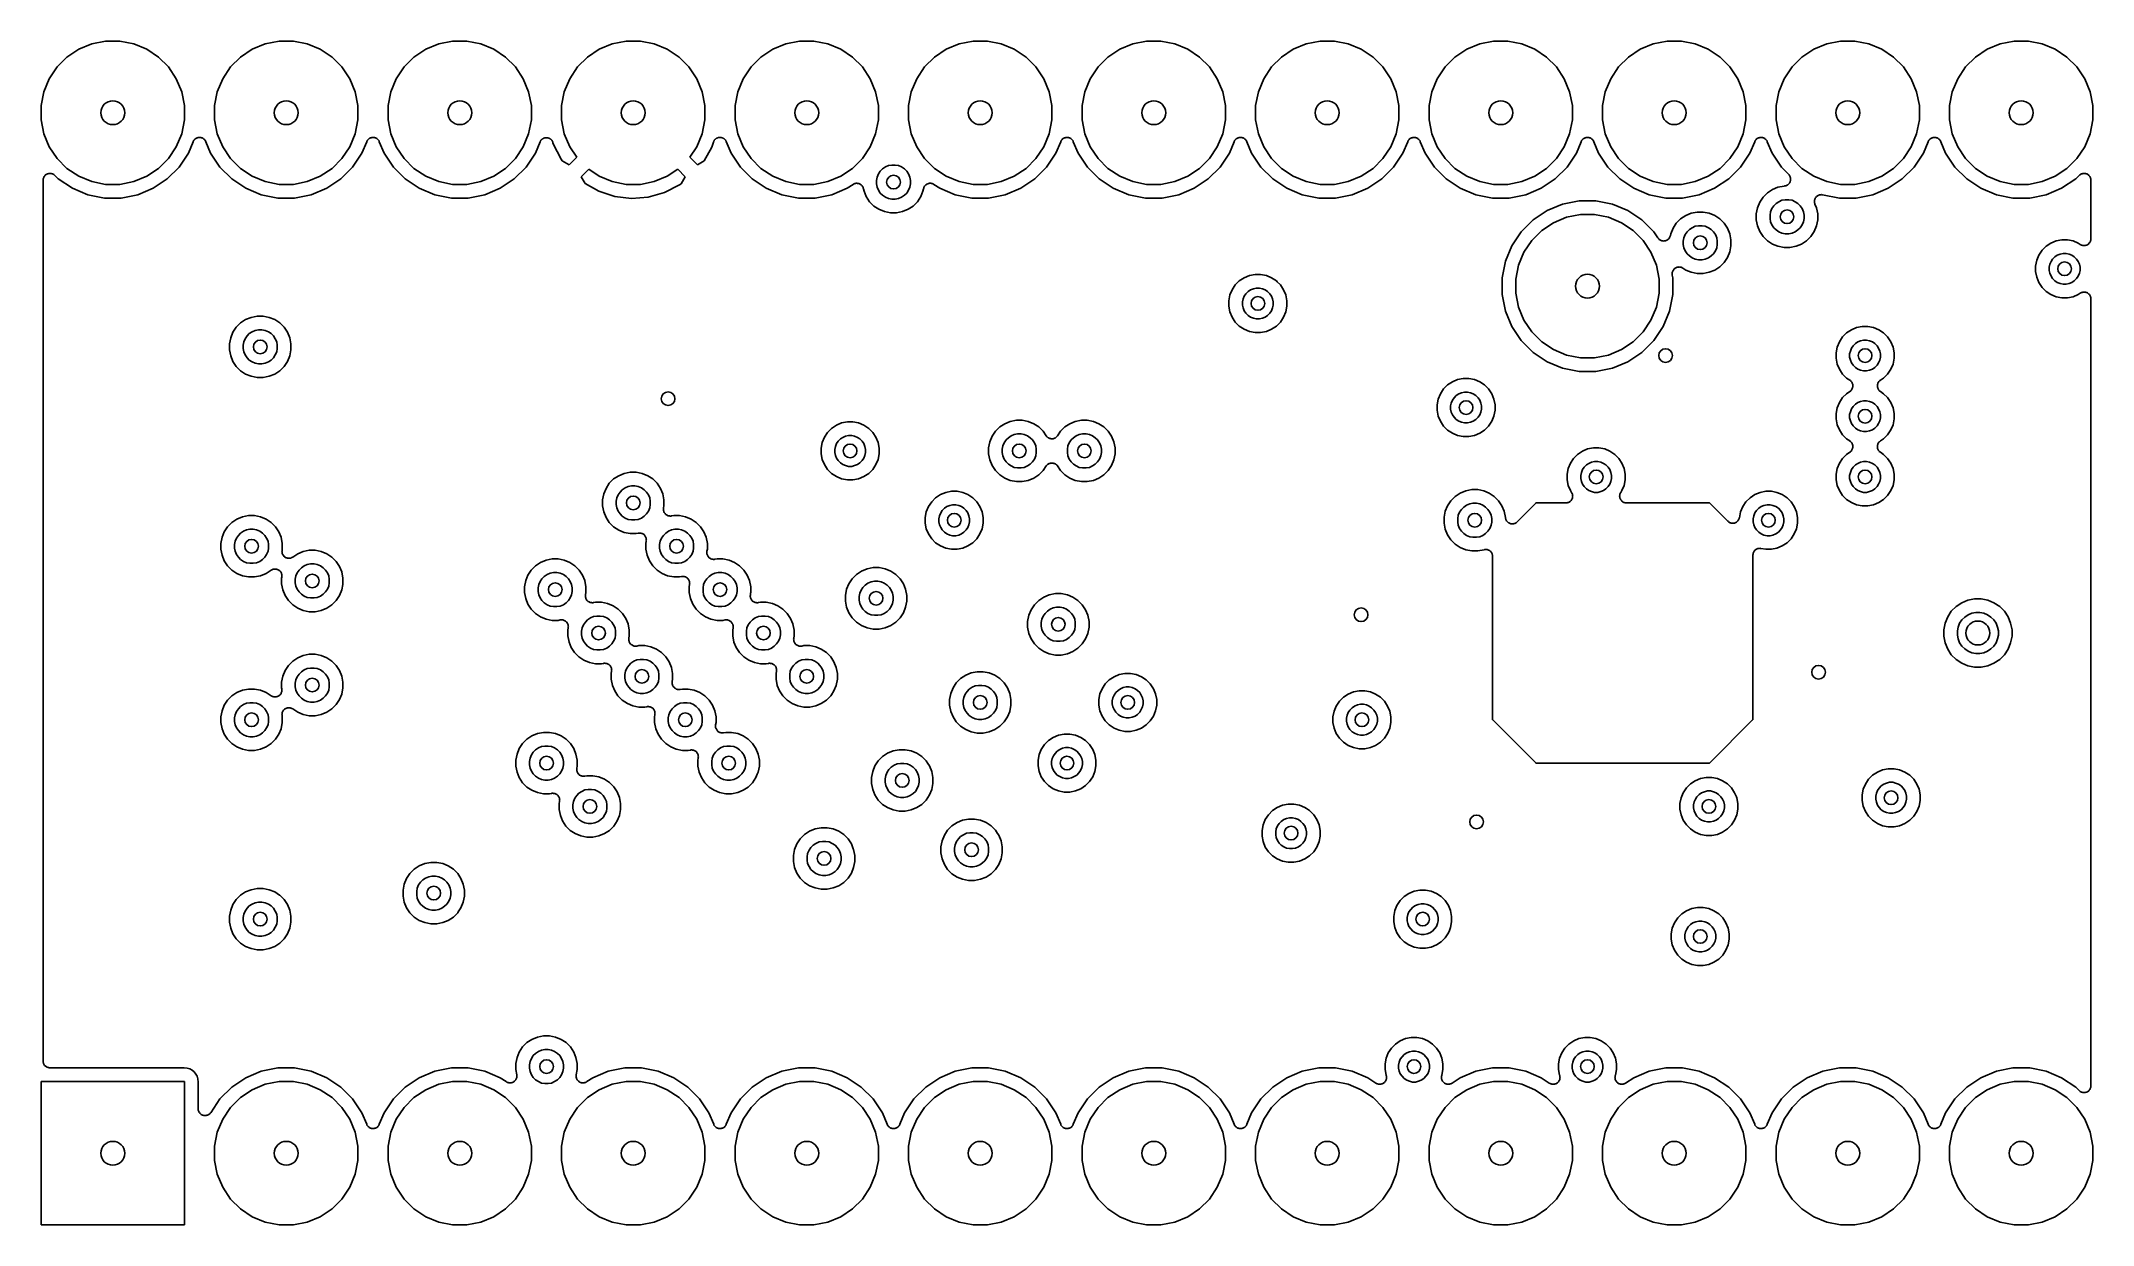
# Model space of a CAD drawing. Extents: x -0.04 to 1.14, y -0.04 to 0.64.
import ezdxf

# ---------------------------------------------------------------- set-up
doc = ezdxf.new("R2010")
doc.units = 0
doc.header["$MEASUREMENT"] = 0
doc.layers.add('BLACK', color=7, linetype='CONTINUOUS')

msp = doc.modelspace()

# ---------------------------------------------------------------- linework, layer by layer
at = {"layer": 'BLACK', "linetype": 'CONTINUOUS'}
for p, q in [((-0.0196, 0.6366), (-0.0121, 0.6398)), ((-0.0121, 0.6398), (-0.0041, 0.6413)), ((-0.0041, 0.6413), (0.0041, 0.6413)), ((0.0041, 0.6413), (0.0121, 0.6398)), ((0.0121, 0.6398), (0.0196, 0.6366)), ((0.0804, 0.6366), (0.0879, 0.6398)), ((0.0879, 0.6398), (0.0959, 0.6413)), ((0.0959, 0.6413), (0.1041, 0.6413)), ((0.1041, 0.6413), (0.1121, 0.6398)), ((0.1121, 0.6398), (0.1196, 0.6366)), ((0.1804, 0.6366), (0.1879, 0.6398)), ((0.1879, 0.6398), (0.1959, 0.6413)), ((0.1959, 0.6413), (0.2041, 0.6413)), ((0.2041, 0.6413), (0.2121, 0.6398)), ((0.2121, 0.6398), (0.2196, 0.6366)), ((0.2804, 0.6366), (0.2879, 0.6398)), ((0.2879, 0.6398), (0.2959, 0.6413)), ((0.2959, 0.6413), (0.3041, 0.6413)), ((0.3041, 0.6413), (0.3121, 0.6398)), ((0.3121, 0.6398), (0.3196, 0.6366)), ((0.3804, 0.6366), (0.3879, 0.6398)), ((0.3879, 0.6398), (0.3959, 0.6413)), ((0.3959, 0.6413), (0.4041, 0.6413)), ((0.4041, 0.6413), (0.4121, 0.6398)), ((0.4121, 0.6398), (0.4196, 0.6366)), ((0.4804, 0.6366), (0.4879, 0.6398)), ((0.4879, 0.6398), (0.4959, 0.6413)), ((0.4959, 0.6413), (0.5041, 0.6413)), ((0.5041, 0.6413), (0.5121, 0.6398)), ((0.5121, 0.6398), (0.5196, 0.6366)), ((0.5804, 0.6366), (0.5879, 0.6398)), ((0.5879, 0.6398), (0.5959, 0.6413)), ((0.5959, 0.6413), (0.6041, 0.6413)), ((0.6041, 0.6413), (0.6121, 0.6398)), ((0.6121, 0.6398), (0.6196, 0.6366)), ((0.6804, 0.6366), (0.6879, 0.6398)), ((0.6879, 0.6398), (0.6959, 0.6413)), ((0.6959, 0.6413), (0.7041, 0.6413)), ((0.7041, 0.6413), (0.7121, 0.6398)), ((0.7121, 0.6398), (0.7196, 0.6366)), ((0.7804, 0.6366), (0.7879, 0.6398)), ((0.7879, 0.6398), (0.7959, 0.6413)), ((0.7959, 0.6413), (0.8041, 0.6413)), ((0.8041, 0.6413), (0.8121, 0.6398)), ((0.8121, 0.6398), (0.8196, 0.6366)), ((0.8804, 0.6366), (0.8879, 0.6398)), ((0.8879, 0.6398), (0.8959, 0.6413)), ((0.8959, 0.6413), (0.9041, 0.6413)), ((0.9041, 0.6413), (0.9121, 0.6398)), ((0.9121, 0.6398), (0.9196, 0.6366)), ((0.9804, 0.6366), (0.9879, 0.6398)), ((0.9879, 0.6398), (0.9959, 0.6413)), ((0.9959, 0.6413), (1.0041, 0.6413)), ((1.0041, 0.6413), (1.0121, 0.6398)), ((1.0121, 0.6398), (1.0196, 0.6366)), ((1.0804, 0.6366), (1.0879, 0.6398)), ((1.0879, 0.6398), (1.0959, 0.6413)), ((1.0959, 0.6413), (1.1041, 0.6413)), ((1.1041, 0.6413), (1.1121, 0.6398)), ((1.1121, 0.6398), (1.1196, 0.6366)), ((-0.0321, 0.6264), (-0.0264, 0.6321)), ((-0.0264, 0.6321), (-0.0196, 0.6366)), ((0.0196, 0.6366), (0.0264, 0.6321)), ((0.0264, 0.6321), (0.0321, 0.6264)), ((0.0679, 0.6264), (0.0736, 0.6321)), ((0.0736, 0.6321), (0.0804, 0.6366)), ((0.1196, 0.6366), (0.1264, 0.6321)), ((0.1264, 0.6321), (0.1321, 0.6264)), ((0.1679, 0.6264), (0.1736, 0.6321)), ((0.1736, 0.6321), (0.1804, 0.6366)), ((0.2196, 0.6366), (0.2264, 0.6321)), ((0.2264, 0.6321), (0.2321, 0.6264)), ((0.2679, 0.6264), (0.2736, 0.6321)), ((0.2736, 0.6321), (0.2804, 0.6366)), ((0.3196, 0.6366), (0.3264, 0.6321)), ((0.3264, 0.6321), (0.3321, 0.6264)), ((0.3679, 0.6264), (0.3736, 0.6321)), ((0.3736, 0.6321), (0.3804, 0.6366)), ((0.4196, 0.6366), (0.4264, 0.6321)), ((0.4264, 0.6321), (0.4321, 0.6264)), ((0.4679, 0.6264), (0.4736, 0.6321)), ((0.4736, 0.6321), (0.4804, 0.6366)), ((0.5196, 0.6366), (0.5264, 0.6321)), ((0.5264, 0.6321), (0.5321, 0.6264)), ((0.5679, 0.6264), (0.5736, 0.6321)), ((0.5736, 0.6321), (0.5804, 0.6366)), ((0.6196, 0.6366), (0.6264, 0.6321)), ((0.6264, 0.6321), (0.6321, 0.6264)), ((0.6679, 0.6264), (0.6736, 0.6321)), ((0.6736, 0.6321), (0.6804, 0.6366)), ((0.7196, 0.6366), (0.7264, 0.6321)), ((0.7264, 0.6321), (0.7321, 0.6264)), ((0.7679, 0.6264), (0.7736, 0.6321)), ((0.7736, 0.6321), (0.7804, 0.6366)), ((0.8196, 0.6366), (0.8264, 0.6321)), ((0.8264, 0.6321), (0.8321, 0.6264)), ((0.8679, 0.6264), (0.8736, 0.6321)), ((0.8736, 0.6321), (0.8804, 0.6366)), ((0.9196, 0.6366), (0.9264, 0.6321)), ((0.9264, 0.6321), (0.9321, 0.6264)), ((0.9679, 0.6264), (0.9736, 0.6321)), ((0.9736, 0.6321), (0.9804, 0.6366)), ((1.0196, 0.6366), (1.0264, 0.6321)), ((1.0264, 0.6321), (1.0321, 0.6264)), ((1.0679, 0.6264), (1.0736, 0.6321)), ((1.0736, 0.6321), (1.0804, 0.6366)), ((1.1196, 0.6366), (1.1263, 0.6321)), ((1.1263, 0.6321), (1.1321, 0.6264)), ((-0.0398, 0.6121), (-0.0366, 0.6196)), ((-0.0366, 0.6196), (-0.0321, 0.6264)), ((0.0321, 0.6264), (0.0366, 0.6196)), ((0.0366, 0.6196), (0.0398, 0.6121)), ((0.0602, 0.6121), (0.0634, 0.6196)), ((0.0634, 0.6196), (0.0679, 0.6264)), ((0.1321, 0.6264), (0.1366, 0.6196)), ((0.1366, 0.6196), (0.1398, 0.6121)), ((0.1603, 0.6121), (0.1634, 0.6196)), ((0.1634, 0.6196), (0.1679, 0.6264)), ((0.2321, 0.6264), (0.2366, 0.6196)), ((0.2366, 0.6196), (0.2397, 0.6121)), ((0.2602, 0.6121), (0.2634, 0.6196)), ((0.2634, 0.6196), (0.2679, 0.6264)), ((0.3321, 0.6264), (0.3366, 0.6196)), ((0.3366, 0.6196), (0.3397, 0.6121)), ((0.3603, 0.6121), (0.3634, 0.6196)), ((0.3634, 0.6196), (0.3679, 0.6264)), ((0.4321, 0.6264), (0.4366, 0.6196)), ((0.4366, 0.6196), (0.4397, 0.6121)), ((0.4602, 0.6121), (0.4634, 0.6196)), ((0.4634, 0.6196), (0.4679, 0.6264)), ((0.5321, 0.6264), (0.5366, 0.6196)), ((0.5366, 0.6196), (0.5397, 0.6121)), ((0.5603, 0.6121), (0.5634, 0.6196)), ((0.5634, 0.6196), (0.5679, 0.6264)), ((0.6321, 0.6264), (0.6366, 0.6196)), ((0.6366, 0.6196), (0.6398, 0.6121)), ((0.6603, 0.6121), (0.6634, 0.6196)), ((0.6634, 0.6196), (0.6679, 0.6264)), ((0.7321, 0.6264), (0.7366, 0.6196)), ((0.7366, 0.6196), (0.7398, 0.6121)), ((0.7602, 0.6121), (0.7634, 0.6196)), ((0.7634, 0.6196), (0.7679, 0.6264)), ((0.8321, 0.6264), (0.8366, 0.6196)), ((0.8366, 0.6196), (0.8397, 0.6121)), ((0.8602, 0.6121), (0.8634, 0.6196)), ((0.8634, 0.6196), (0.8679, 0.6264)), ((0.9321, 0.6264), (0.9366, 0.6196)), ((0.9366, 0.6196), (0.9397, 0.6121)), ((0.9603, 0.6121), (0.9634, 0.6196)), ((0.9634, 0.6196), (0.9679, 0.6264)), ((1.0321, 0.6264), (1.0366, 0.6196)), ((1.0366, 0.6196), (1.0397, 0.6121)), ((1.0602, 0.6121), (1.0634, 0.6196)), ((1.0634, 0.6196), (1.0679, 0.6264)), ((1.1321, 0.6264), (1.1366, 0.6196)), ((1.1366, 0.6196), (1.1398, 0.6121)), ((-0.0413, 0.6041), (-0.0398, 0.6121)), ((-0.0413, 0.5959), (-0.0413, 0.6041)), ((0.0398, 0.6121), (0.0413, 0.6041)), ((0.0413, 0.6041), (0.0413, 0.5959)), ((0.0587, 0.6041), (0.0602, 0.6121)), ((0.0587, 0.5959), (0.0587, 0.6041)), ((0.1398, 0.6121), (0.1413, 0.6041)), ((0.1413, 0.6041), (0.1413, 0.5959)), ((0.1587, 0.6041), (0.1603, 0.6121)), ((0.1587, 0.5959), (0.1587, 0.6041)), ((0.2397, 0.6121), (0.2413, 0.6041)), ((0.2413, 0.6041), (0.2413, 0.5959)), ((0.2587, 0.6041), (0.2602, 0.6121)), ((0.2587, 0.5959), (0.2587, 0.6041)), ((0.3397, 0.6121), (0.3413, 0.6041)), ((0.3413, 0.6041), (0.3413, 0.5959)), ((0.3587, 0.6041), (0.3603, 0.6121)), ((0.3587, 0.5959), (0.3587, 0.6041)), ((0.4397, 0.6121), (0.4413, 0.6041)), ((0.4413, 0.6041), (0.4413, 0.5959)), ((0.4587, 0.6041), (0.4602, 0.6121)), ((0.4587, 0.5959), (0.4587, 0.6041)), ((0.5397, 0.6121), (0.5413, 0.6041)), ((0.5413, 0.6041), (0.5413, 0.5959)), ((0.5587, 0.6041), (0.5603, 0.6121)), ((0.5587, 0.5959), (0.5587, 0.6041)), ((0.6398, 0.6121), (0.6413, 0.6041)), ((0.6413, 0.6041), (0.6413, 0.5959)), ((0.6587, 0.6041), (0.6603, 0.6121)), ((0.6587, 0.5959), (0.6587, 0.6041)), ((0.7398, 0.6121), (0.7413, 0.6041)), ((0.7413, 0.6041), (0.7413, 0.5959)), ((0.7587, 0.6041), (0.7602, 0.6121)), ((0.7587, 0.5959), (0.7587, 0.6041)), ((0.8397, 0.6121), (0.8413, 0.6041)), ((0.8413, 0.6041), (0.8413, 0.5959)), ((0.8587, 0.6041), (0.8602, 0.6121)), ((0.8587, 0.5959), (0.8587, 0.6041)), ((0.9397, 0.6121), (0.9413, 0.6041)), ((0.9413, 0.6041), (0.9413, 0.5959)), ((0.9587, 0.6041), (0.9603, 0.6121)), ((0.9587, 0.5959), (0.9587, 0.6041)), ((1.0397, 0.6121), (1.0413, 0.6041)), ((1.0413, 0.6041), (1.0413, 0.5959)), ((1.0587, 0.6041), (1.0602, 0.6121)), ((1.0587, 0.5959), (1.0587, 0.6041)), ((1.1398, 0.6121), (1.1413, 0.6041)), ((1.1413, 0.6041), (1.1413, 0.5959)), ((-0.0398, 0.5879), (-0.0413, 0.5959)), ((0.0413, 0.5959), (0.0398, 0.5879)), ((0.0602, 0.5879), (0.0587, 0.5959)), ((0.1413, 0.5959), (0.1398, 0.5879)), ((0.1603, 0.5879), (0.1587, 0.5959)), ((0.2413, 0.5959), (0.2397, 0.5879)), ((0.2602, 0.5879), (0.2587, 0.5959)), ((0.3413, 0.5959), (0.3397, 0.5879)), ((0.3603, 0.5879), (0.3587, 0.5959)), ((0.4413, 0.5959), (0.4397, 0.5879)), ((0.4602, 0.5879), (0.4587, 0.5959)), ((0.5413, 0.5959), (0.5397, 0.5879)), ((0.5603, 0.5879), (0.5587, 0.5959)), ((0.6413, 0.5959), (0.6398, 0.5879)), ((0.6603, 0.5879), (0.6587, 0.5959)), ((0.7413, 0.5959), (0.7398, 0.5879)), ((0.7602, 0.5879), (0.7587, 0.5959)), ((0.8413, 0.5959), (0.8397, 0.5879)), ((0.8602, 0.5879), (0.8587, 0.5959)), ((0.9413, 0.5959), (0.9397, 0.5879)), ((0.9603, 0.5879), (0.9587, 0.5959)), ((1.0413, 0.5959), (1.0397, 0.5879)), ((1.0602, 0.5879), (1.0587, 0.5959)), ((1.1413, 0.5959), (1.1398, 0.5879)), ((-0.0366, 0.5804), (-0.0398, 0.5879)), ((-0.0321, 0.5736), (-0.0366, 0.5804)), ((0.0366, 0.5804), (0.0321, 0.5736)), ((0.0398, 0.5879), (0.0366, 0.5804)), ((0.0436, 0.5767), (0.0464, 0.5833)), ((0.0464, 0.5834), (0.0466, 0.5837)), ((0.0464, 0.5833), (0.0464, 0.5834)), ((0.0464, 0.5834), (0.0464, 0.5834)), ((0.0464, 0.5834), (0.0464, 0.5834)), ((0.0464, 0.5834), (0.0464, 0.5834)), ((0.0466, 0.5837), (0.0467, 0.584)), ((0.0467, 0.584), (0.0468, 0.584)), ((0.0468, 0.5841), (0.047, 0.5843)), ((0.0468, 0.584), (0.0468, 0.5841)), ((0.047, 0.5843), (0.0472, 0.5846)), ((0.0472, 0.5846), (0.0472, 0.5846)), ((0.0472, 0.5846), (0.0473, 0.5846)), ((0.0473, 0.5846), (0.0475, 0.5849)), ((0.0475, 0.5849), (0.0478, 0.5851)), ((0.0478, 0.5851), (0.0482, 0.5853)), ((0.0478, 0.5851), (0.0478, 0.5851)), ((0.0478, 0.5851), (0.0478, 0.5851)), ((0.0482, 0.5853), (0.0485, 0.5855)), ((0.0485, 0.5855), (0.0489, 0.5856)), ((0.0485, 0.5855), (0.0485, 0.5855)), ((0.0485, 0.5855), (0.0485, 0.5855)), ((0.0489, 0.5856), (0.0493, 0.5857)), ((0.0493, 0.5857), (0.0493, 0.5857)), ((0.0493, 0.5857), (0.0493, 0.5857)), ((0.0493, 0.5857), (0.0496, 0.5857)), ((0.0496, 0.5857), (0.05, 0.5858)), ((0.05, 0.5858), (0.05, 0.5858)), ((0.05, 0.5858), (0.05, 0.5858)), ((0.05, 0.5858), (0.0504, 0.5857)), ((0.0504, 0.5857), (0.0508, 0.5857)), ((0.0508, 0.5857), (0.0508, 0.5857)), ((0.0508, 0.5857), (0.0508, 0.5857)), ((0.0508, 0.5857), (0.0512, 0.5856)), ((0.0512, 0.5856), (0.0515, 0.5855)), ((0.0515, 0.5855), (0.0515, 0.5855)), ((0.0515, 0.5855), (0.0515, 0.5855)), ((0.0515, 0.5855), (0.0519, 0.5853)), ((0.0519, 0.5853), (0.0522, 0.5851)), ((0.0522, 0.5851), (0.0522, 0.5851)), ((0.0522, 0.5851), (0.0522, 0.5851)), ((0.0522, 0.5851), (0.0525, 0.5848)), ((0.0525, 0.5848), (0.0528, 0.5846)), ((0.0528, 0.5846), (0.0528, 0.5846)), ((0.0528, 0.5846), (0.0528, 0.5846)), ((0.0528, 0.5846), (0.053, 0.5843)), ((0.053, 0.5843), (0.0533, 0.584)), ((0.0533, 0.584), (0.0533, 0.584)), ((0.0533, 0.584), (0.0533, 0.584)), ((0.0533, 0.584), (0.0535, 0.5837)), ((0.0535, 0.5837), (0.0536, 0.5833)), ((0.0536, 0.5833), (0.0564, 0.5767)), ((0.0634, 0.5804), (0.0602, 0.5879)), ((0.0679, 0.5736), (0.0634, 0.5804)), ((0.1366, 0.5804), (0.1321, 0.5736)), ((0.1398, 0.5879), (0.1366, 0.5804)), ((0.1436, 0.5767), (0.1464, 0.5833)), ((0.1464, 0.5834), (0.1466, 0.5837)), ((0.1464, 0.5833), (0.1464, 0.5834)), ((0.1464, 0.5834), (0.1464, 0.5834)), ((0.1464, 0.5834), (0.1464, 0.5834)), ((0.1464, 0.5834), (0.1464, 0.5834)), ((0.1466, 0.5837), (0.1467, 0.584)), ((0.1467, 0.584), (0.1468, 0.584)), ((0.1468, 0.5841), (0.147, 0.5843)), ((0.1468, 0.584), (0.1468, 0.5841)), ((0.147, 0.5843), (0.1472, 0.5846)), ((0.1472, 0.5846), (0.1475, 0.5849)), ((0.1472, 0.5846), (0.1472, 0.5846)), ((0.1472, 0.5846), (0.1472, 0.5846)), ((0.1475, 0.5849), (0.1478, 0.5851)), ((0.1478, 0.5851), (0.1478, 0.5851)), ((0.1478, 0.5851), (0.1479, 0.5851)), ((0.1479, 0.5851), (0.1482, 0.5853)), ((0.1482, 0.5853), (0.1485, 0.5855)), ((0.1485, 0.5855), (0.1489, 0.5856)), ((0.1485, 0.5855), (0.1485, 0.5855)), ((0.1485, 0.5855), (0.1485, 0.5855)), ((0.1489, 0.5856), (0.1493, 0.5857)), ((0.1493, 0.5857), (0.1493, 0.5857)), ((0.1493, 0.5857), (0.1493, 0.5857)), ((0.1493, 0.5857), (0.1496, 0.5857)), ((0.1496, 0.5857), (0.15, 0.5858)), ((0.15, 0.5858), (0.15, 0.5858)), ((0.15, 0.5858), (0.15, 0.5858)), ((0.15, 0.5858), (0.1504, 0.5857)), ((0.1504, 0.5857), (0.1508, 0.5857)), ((0.1508, 0.5857), (0.1508, 0.5857)), ((0.1508, 0.5857), (0.1508, 0.5857)), ((0.1508, 0.5857), (0.1512, 0.5856)), ((0.1512, 0.5856), (0.1515, 0.5855)), ((0.1515, 0.5855), (0.1515, 0.5855)), ((0.1515, 0.5855), (0.1515, 0.5855)), ((0.1515, 0.5855), (0.1519, 0.5853)), ((0.1519, 0.5853), (0.1522, 0.5851)), ((0.1522, 0.5851), (0.1522, 0.5851)), ((0.1522, 0.5851), (0.1522, 0.5851)), ((0.1522, 0.5851), (0.1525, 0.5848)), ((0.1525, 0.5848), (0.1528, 0.5846)), ((0.1528, 0.5846), (0.1528, 0.5846)), ((0.1528, 0.5846), (0.1528, 0.5846)), ((0.1528, 0.5846), (0.153, 0.5843)), ((0.153, 0.5843), (0.1533, 0.584)), ((0.1533, 0.584), (0.1533, 0.584)), ((0.1533, 0.584), (0.1533, 0.584)), ((0.1533, 0.584), (0.1535, 0.5837)), ((0.1535, 0.5837), (0.1536, 0.5833)), ((0.1536, 0.5833), (0.1564, 0.5767)), ((0.1634, 0.5804), (0.1603, 0.5879)), ((0.1679, 0.5736), (0.1634, 0.5804)), ((0.2366, 0.5804), (0.2321, 0.5736)), ((0.2397, 0.5879), (0.2366, 0.5804)), ((0.2436, 0.5767), (0.2463, 0.5832)), ((0.2463, 0.5832), (0.2464, 0.5834)), ((0.2463, 0.5832), (0.2463, 0.5832)), ((0.2464, 0.5834), (0.2465, 0.5836)), ((0.2465, 0.5836), (0.2466, 0.5838)), ((0.2466, 0.5838), (0.2467, 0.5839)), ((0.2467, 0.5839), (0.2468, 0.5841)), ((0.2468, 0.5841), (0.247, 0.5843)), ((0.247, 0.5843), (0.2471, 0.5844)), ((0.2471, 0.5844), (0.2472, 0.5845)), ((0.2472, 0.5845), (0.2474, 0.5846)), ((0.2474, 0.5846), (0.2475, 0.5848)), ((0.2475, 0.5848), (0.2477, 0.5849)), ((0.2477, 0.5849), (0.2478, 0.585)), ((0.2478, 0.585), (0.248, 0.5851)), ((0.248, 0.5851), (0.2482, 0.5852)), ((0.2482, 0.5852), (0.2483, 0.5853)), ((0.2483, 0.5853), (0.2485, 0.5853)), ((0.2485, 0.5853), (0.2487, 0.5854)), ((0.2487, 0.5854), (0.2489, 0.5855)), ((0.2489, 0.5855), (0.2491, 0.5855)), ((0.2491, 0.5855), (0.2492, 0.5855)), ((0.2492, 0.5855), (0.2494, 0.5856)), ((0.2494, 0.5856), (0.2497, 0.5856)), ((0.2497, 0.5856), (0.2498, 0.5856)), ((0.2498, 0.5856), (0.25, 0.5856)), ((0.25, 0.5856), (0.2502, 0.5856)), ((0.2502, 0.5856), (0.2504, 0.5856)), ((0.2504, 0.5856), (0.2506, 0.5856)), ((0.2506, 0.5856), (0.2507, 0.5855)), ((0.2507, 0.5855), (0.251, 0.5855)), ((0.251, 0.5855), (0.2512, 0.5854)), ((0.2512, 0.5854), (0.2513, 0.5854)), ((0.2513, 0.5854), (0.2515, 0.5853)), ((0.2515, 0.5853), (0.2517, 0.5852)), ((0.2517, 0.5852), (0.2519, 0.5851)), ((0.2519, 0.5851), (0.252, 0.585)), ((0.252, 0.585), (0.2521, 0.5849)), ((0.2521, 0.5849), (0.2523, 0.5848)), ((0.2523, 0.5848), (0.2525, 0.5847)), ((0.2525, 0.5847), (0.2526, 0.5845)), ((0.2526, 0.5845), (0.2527, 0.5844)), ((0.2527, 0.5844), (0.2529, 0.5843)), ((0.2529, 0.5843), (0.253, 0.5841)), ((0.253, 0.5841), (0.2531, 0.584)), ((0.2531, 0.584), (0.2532, 0.5839)), ((0.2532, 0.5839), (0.2533, 0.5837)), ((0.2533, 0.5837), (0.2535, 0.5835)), ((0.2535, 0.5835), (0.2535, 0.5833)), ((0.2535, 0.5833), (0.2536, 0.5832)), ((0.2536, 0.5832), (0.2536, 0.583)), ((0.2536, 0.583), (0.2537, 0.5827)), ((0.2537, 0.5827), (0.2539, 0.582)), ((0.2539, 0.582), (0.2584, 0.5733)), ((0.2634, 0.5804), (0.2602, 0.5879)), ((0.2674, 0.5744), (0.2634, 0.5804)), ((0.3366, 0.5804), (0.3326, 0.5744)), ((0.3397, 0.5879), (0.3366, 0.5804)), ((0.3409, 0.5723), (0.3453, 0.5801)), ((0.3453, 0.5801), (0.3462, 0.5831)), ((0.3462, 0.5831), (0.3463, 0.5831)), ((0.3463, 0.5833), (0.3464, 0.5834)), ((0.3463, 0.5831), (0.3463, 0.5833)), ((0.3464, 0.5834), (0.3465, 0.5836)), ((0.3465, 0.5836), (0.3466, 0.5838)), ((0.3466, 0.5838), (0.3467, 0.5839)), ((0.3467, 0.5841), (0.3469, 0.5843)), ((0.3467, 0.5839), (0.3467, 0.5841)), ((0.3469, 0.5843), (0.347, 0.5845)), ((0.347, 0.5845), (0.3471, 0.5846)), ((0.3471, 0.5846), (0.3472, 0.5847)), ((0.3472, 0.5847), (0.3474, 0.5848)), ((0.3474, 0.5848), (0.3476, 0.585)), ((0.3476, 0.585), (0.3477, 0.5851)), ((0.3477, 0.5851), (0.3478, 0.5851)), ((0.3478, 0.5851), (0.348, 0.5853)), ((0.348, 0.5853), (0.3482, 0.5854)), ((0.3482, 0.5854), (0.3484, 0.5854)), ((0.3484, 0.5854), (0.3485, 0.5855)), ((0.3485, 0.5855), (0.3487, 0.5856)), ((0.3487, 0.5856), (0.349, 0.5857)), ((0.349, 0.5857), (0.3491, 0.5857)), ((0.3491, 0.5857), (0.3492, 0.5857)), ((0.3492, 0.5857), (0.3495, 0.5857)), ((0.3495, 0.5857), (0.3497, 0.5858)), ((0.3497, 0.5858), (0.3499, 0.5858)), ((0.3499, 0.5858), (0.35, 0.5858)), ((0.35, 0.5858), (0.3502, 0.5858)), ((0.3502, 0.5858), (0.3505, 0.5858)), ((0.3505, 0.5858), (0.3506, 0.5857)), ((0.3506, 0.5857), (0.3508, 0.5857)), ((0.3508, 0.5857), (0.351, 0.5856)), ((0.351, 0.5856), (0.3512, 0.5856)), ((0.3512, 0.5856), (0.3514, 0.5855)), ((0.3514, 0.5855), (0.3515, 0.5855)), ((0.3515, 0.5855), (0.3517, 0.5854)), ((0.3517, 0.5854), (0.3519, 0.5853)), ((0.3519, 0.5853), (0.3521, 0.5852)), ((0.3521, 0.5852), (0.3522, 0.5851)), ((0.3522, 0.5851), (0.3524, 0.585)), ((0.3524, 0.585), (0.3526, 0.5848)), ((0.3526, 0.5848), (0.3527, 0.5847)), ((0.3527, 0.5847), (0.3528, 0.5846)), ((0.3528, 0.5846), (0.3529, 0.5844)), ((0.3529, 0.5844), (0.3531, 0.5843)), ((0.3531, 0.5843), (0.3532, 0.5842)), ((0.3532, 0.5842), (0.3533, 0.584)), ((0.3533, 0.584), (0.3534, 0.5838)), ((0.3534, 0.5838), (0.3535, 0.5836)), ((0.3535, 0.5836), (0.3536, 0.5835)), ((0.3536, 0.5835), (0.3536, 0.5834)), ((0.3536, 0.5834), (0.3564, 0.5767)), ((0.3634, 0.5804), (0.3603, 0.5879)), ((0.3679, 0.5736), (0.3634, 0.5804)), ((0.4366, 0.5804), (0.4321, 0.5736)), ((0.4397, 0.5879), (0.4366, 0.5804)), ((0.4634, 0.5804), (0.4602, 0.5879)), ((0.4679, 0.5736), (0.4634, 0.5804)), ((0.5366, 0.5804), (0.5321, 0.5736)), ((0.5397, 0.5879), (0.5366, 0.5804)), ((0.5436, 0.5767), (0.5464, 0.5833)), ((0.5464, 0.5834), (0.5466, 0.5837)), ((0.5464, 0.5833), (0.5464, 0.5834)), ((0.5464, 0.5834), (0.5464, 0.5834)), ((0.5464, 0.5834), (0.5464, 0.5834)), ((0.5464, 0.5834), (0.5464, 0.5834)), ((0.5466, 0.5837), (0.5467, 0.584)), ((0.5467, 0.584), (0.5468, 0.584)), ((0.5468, 0.5841), (0.547, 0.5843)), ((0.5468, 0.584), (0.5468, 0.5841)), ((0.547, 0.5843), (0.5472, 0.5846)), ((0.5472, 0.5846), (0.5472, 0.5846)), ((0.5472, 0.5846), (0.5473, 0.5846)), ((0.5473, 0.5846), (0.5475, 0.5849)), ((0.5475, 0.5849), (0.5478, 0.5851)), ((0.5478, 0.5851), (0.5482, 0.5853)), ((0.5478, 0.5851), (0.5478, 0.5851)), ((0.5478, 0.5851), (0.5478, 0.5851)), ((0.5482, 0.5853), (0.5485, 0.5855)), ((0.5485, 0.5855), (0.5489, 0.5856)), ((0.5485, 0.5855), (0.5485, 0.5855)), ((0.5485, 0.5855), (0.5485, 0.5855)), ((0.5489, 0.5856), (0.5493, 0.5857)), ((0.5493, 0.5857), (0.5493, 0.5857)), ((0.5493, 0.5857), (0.5493, 0.5857)), ((0.5493, 0.5857), (0.5496, 0.5857)), ((0.5496, 0.5857), (0.55, 0.5858)), ((0.55, 0.5858), (0.55, 0.5858)), ((0.55, 0.5858), (0.55, 0.5858)), ((0.55, 0.5858), (0.5504, 0.5857)), ((0.5504, 0.5857), (0.5508, 0.5857)), ((0.5508, 0.5857), (0.5508, 0.5857)), ((0.5508, 0.5857), (0.5508, 0.5857)), ((0.5508, 0.5857), (0.5512, 0.5856)), ((0.5512, 0.5856), (0.5515, 0.5855)), ((0.5515, 0.5855), (0.5515, 0.5855)), ((0.5515, 0.5855), (0.5515, 0.5855)), ((0.5515, 0.5855), (0.5519, 0.5853)), ((0.5519, 0.5853), (0.5522, 0.5851)), ((0.5522, 0.5851), (0.5522, 0.5851)), ((0.5522, 0.5851), (0.5522, 0.5851)), ((0.5522, 0.5851), (0.5525, 0.5848)), ((0.5525, 0.5848), (0.5528, 0.5846)), ((0.5528, 0.5846), (0.5528, 0.5846)), ((0.5528, 0.5846), (0.5528, 0.5846)), ((0.5528, 0.5846), (0.553, 0.5843)), ((0.553, 0.5843), (0.5533, 0.584)), ((0.5533, 0.584), (0.5533, 0.584)), ((0.5533, 0.584), (0.5533, 0.584)), ((0.5533, 0.584), (0.5535, 0.5837)), ((0.5535, 0.5837), (0.5536, 0.5833)), ((0.5536, 0.5833), (0.5564, 0.5767)), ((0.5634, 0.5804), (0.5603, 0.5879)), ((0.5679, 0.5736), (0.5634, 0.5804)), ((0.6366, 0.5804), (0.6321, 0.5736)), ((0.6398, 0.5879), (0.6366, 0.5804)), ((0.6436, 0.5767), (0.6464, 0.5833)), ((0.6464, 0.5834), (0.6466, 0.5837)), ((0.6464, 0.5833), (0.6464, 0.5834)), ((0.6464, 0.5834), (0.6464, 0.5834)), ((0.6464, 0.5834), (0.6464, 0.5834)), ((0.6464, 0.5834), (0.6464, 0.5834)), ((0.6466, 0.5837), (0.6467, 0.584)), ((0.6467, 0.584), (0.6468, 0.584)), ((0.6468, 0.5841), (0.647, 0.5843)), ((0.6468, 0.584), (0.6468, 0.5841)), ((0.647, 0.5843), (0.6472, 0.5846)), ((0.6472, 0.5846), (0.6475, 0.5849)), ((0.6472, 0.5846), (0.6472, 0.5846)), ((0.6472, 0.5846), (0.6472, 0.5846)), ((0.6475, 0.5849), (0.6478, 0.5851)), ((0.6478, 0.5851), (0.6478, 0.5851)), ((0.6478, 0.5851), (0.6479, 0.5851)), ((0.6479, 0.5851), (0.6482, 0.5853)), ((0.6482, 0.5853), (0.6485, 0.5855)), ((0.6485, 0.5855), (0.6489, 0.5856)), ((0.6485, 0.5855), (0.6485, 0.5855)), ((0.6485, 0.5855), (0.6485, 0.5855)), ((0.6489, 0.5856), (0.6493, 0.5857)), ((0.6493, 0.5857), (0.6493, 0.5857)), ((0.6493, 0.5857), (0.6493, 0.5857)), ((0.6493, 0.5857), (0.6496, 0.5857)), ((0.6496, 0.5857), (0.65, 0.5858)), ((0.65, 0.5858), (0.65, 0.5858)), ((0.65, 0.5858), (0.65, 0.5858)), ((0.65, 0.5858), (0.6504, 0.5857)), ((0.6504, 0.5857), (0.6508, 0.5857)), ((0.6508, 0.5857), (0.6508, 0.5857)), ((0.6508, 0.5857), (0.6508, 0.5857)), ((0.6508, 0.5857), (0.6512, 0.5856)), ((0.6512, 0.5856), (0.6515, 0.5855)), ((0.6515, 0.5855), (0.6515, 0.5855)), ((0.6515, 0.5855), (0.6515, 0.5855)), ((0.6515, 0.5855), (0.6519, 0.5853)), ((0.6519, 0.5853), (0.6522, 0.5851)), ((0.6522, 0.5851), (0.6522, 0.5851)), ((0.6522, 0.5851), (0.6522, 0.5851)), ((0.6522, 0.5851), (0.6525, 0.5848)), ((0.6525, 0.5848), (0.6528, 0.5846)), ((0.6528, 0.5846), (0.6528, 0.5846)), ((0.6528, 0.5846), (0.6528, 0.5846)), ((0.6528, 0.5846), (0.653, 0.5843)), ((0.653, 0.5843), (0.6533, 0.584)), ((0.6533, 0.584), (0.6533, 0.584)), ((0.6533, 0.584), (0.6533, 0.584)), ((0.6533, 0.584), (0.6535, 0.5837)), ((0.6535, 0.5837), (0.6536, 0.5833)), ((0.6536, 0.5833), (0.6564, 0.5767)), ((0.6634, 0.5804), (0.6603, 0.5879)), ((0.6679, 0.5736), (0.6634, 0.5804)), ((0.7366, 0.5804), (0.7321, 0.5736)), ((0.7398, 0.5879), (0.7366, 0.5804)), ((0.7436, 0.5767), (0.7464, 0.5833)), ((0.7464, 0.5834), (0.7466, 0.5837)), ((0.7464, 0.5833), (0.7464, 0.5834)), ((0.7464, 0.5834), (0.7464, 0.5834)), ((0.7464, 0.5834), (0.7464, 0.5834)), ((0.7464, 0.5834), (0.7464, 0.5834)), ((0.7466, 0.5837), (0.7467, 0.584)), ((0.7467, 0.584), (0.7468, 0.584)), ((0.7468, 0.5841), (0.747, 0.5843)), ((0.7468, 0.584), (0.7468, 0.5841)), ((0.747, 0.5843), (0.7472, 0.5846)), ((0.7472, 0.5846), (0.7475, 0.5849)), ((0.7472, 0.5846), (0.7472, 0.5846)), ((0.7472, 0.5846), (0.7472, 0.5846)), ((0.7475, 0.5849), (0.7478, 0.5851)), ((0.7478, 0.5851), (0.7478, 0.5851)), ((0.7478, 0.5851), (0.7479, 0.5851)), ((0.7479, 0.5851), (0.7482, 0.5853)), ((0.7482, 0.5853), (0.7485, 0.5855)), ((0.7485, 0.5855), (0.7489, 0.5856)), ((0.7485, 0.5855), (0.7485, 0.5855)), ((0.7485, 0.5855), (0.7485, 0.5855)), ((0.7489, 0.5856), (0.7493, 0.5857)), ((0.7493, 0.5857), (0.7493, 0.5857)), ((0.7493, 0.5857), (0.7493, 0.5857)), ((0.7493, 0.5857), (0.7496, 0.5857)), ((0.7496, 0.5857), (0.75, 0.5858)), ((0.75, 0.5858), (0.75, 0.5858)), ((0.75, 0.5858), (0.75, 0.5858)), ((0.75, 0.5858), (0.7504, 0.5857)), ((0.7504, 0.5857), (0.7508, 0.5857)), ((0.7508, 0.5857), (0.7508, 0.5857)), ((0.7508, 0.5857), (0.7508, 0.5857)), ((0.7508, 0.5857), (0.7512, 0.5856)), ((0.7512, 0.5856), (0.7515, 0.5855)), ((0.7515, 0.5855), (0.7515, 0.5855)), ((0.7515, 0.5855), (0.7515, 0.5855)), ((0.7515, 0.5855), (0.7519, 0.5853)), ((0.7519, 0.5853), (0.7522, 0.5851)), ((0.7522, 0.5851), (0.7522, 0.5851)), ((0.7522, 0.5851), (0.7522, 0.5851)), ((0.7522, 0.5851), (0.7525, 0.5848)), ((0.7525, 0.5848), (0.7528, 0.5846)), ((0.7528, 0.5846), (0.7528, 0.5846)), ((0.7528, 0.5846), (0.7528, 0.5846)), ((0.7528, 0.5846), (0.753, 0.5843)), ((0.753, 0.5843), (0.7533, 0.584)), ((0.7533, 0.584), (0.7533, 0.584)), ((0.7533, 0.584), (0.7533, 0.584)), ((0.7533, 0.584), (0.7535, 0.5837)), ((0.7535, 0.5837), (0.7536, 0.5833)), ((0.7536, 0.5833), (0.7564, 0.5767)), ((0.7634, 0.5804), (0.7602, 0.5879)), ((0.7679, 0.5736), (0.7634, 0.5804)), ((0.8366, 0.5804), (0.8321, 0.5736)), ((0.8397, 0.5879), (0.8366, 0.5804)), ((0.8436, 0.5767), (0.8464, 0.5833)), ((0.8464, 0.5834), (0.8466, 0.5837)), ((0.8464, 0.5833), (0.8464, 0.5834)), ((0.8464, 0.5834), (0.8464, 0.5834)), ((0.8464, 0.5834), (0.8464, 0.5834)), ((0.8464, 0.5834), (0.8464, 0.5834)), ((0.8466, 0.5837), (0.8467, 0.584)), ((0.8467, 0.584), (0.8468, 0.584)), ((0.8468, 0.5841), (0.847, 0.5843)), ((0.8468, 0.584), (0.8468, 0.5841)), ((0.847, 0.5843), (0.8472, 0.5846)), ((0.8472, 0.5846), (0.8475, 0.5849)), ((0.8472, 0.5846), (0.8472, 0.5846)), ((0.8472, 0.5846), (0.8472, 0.5846)), ((0.8475, 0.5849), (0.8478, 0.5851)), ((0.8478, 0.5851), (0.8482, 0.5853)), ((0.8478, 0.5851), (0.8478, 0.5851)), ((0.8478, 0.5851), (0.8478, 0.5851)), ((0.8482, 0.5853), (0.8485, 0.5855)), ((0.8485, 0.5855), (0.8489, 0.5856)), ((0.8485, 0.5855), (0.8485, 0.5855)), ((0.8485, 0.5855), (0.8485, 0.5855)), ((0.8489, 0.5856), (0.8493, 0.5857)), ((0.8493, 0.5857), (0.8493, 0.5857)), ((0.8493, 0.5857), (0.8493, 0.5857)), ((0.8493, 0.5857), (0.8496, 0.5857)), ((0.8496, 0.5857), (0.85, 0.5858)), ((0.85, 0.5858), (0.85, 0.5858)), ((0.85, 0.5858), (0.85, 0.5858)), ((0.85, 0.5858), (0.8504, 0.5857)), ((0.8504, 0.5857), (0.8508, 0.5857)), ((0.8508, 0.5857), (0.8508, 0.5857)), ((0.8508, 0.5857), (0.8508, 0.5857)), ((0.8508, 0.5857), (0.8512, 0.5856)), ((0.8512, 0.5856), (0.8515, 0.5855)), ((0.8515, 0.5855), (0.8515, 0.5855)), ((0.8515, 0.5855), (0.8515, 0.5855)), ((0.8515, 0.5855), (0.8519, 0.5853)), ((0.8519, 0.5853), (0.8522, 0.5851)), ((0.8522, 0.5851), (0.8522, 0.5851)), ((0.8522, 0.5851), (0.8522, 0.5851)), ((0.8522, 0.5851), (0.8525, 0.5848)), ((0.8525, 0.5848), (0.8528, 0.5846)), ((0.8528, 0.5846), (0.8528, 0.5846)), ((0.8528, 0.5846), (0.8528, 0.5846)), ((0.8528, 0.5846), (0.853, 0.5843)), ((0.853, 0.5843), (0.8533, 0.584)), ((0.8533, 0.584), (0.8533, 0.584)), ((0.8533, 0.584), (0.8533, 0.584)), ((0.8533, 0.584), (0.8535, 0.5837)), ((0.8535, 0.5837), (0.8536, 0.5833)), ((0.8536, 0.5833), (0.8564, 0.5767)), ((0.8634, 0.5804), (0.8602, 0.5879)), ((0.8679, 0.5736), (0.8634, 0.5804)), ((0.9366, 0.5804), (0.9321, 0.5736)), ((0.9397, 0.5879), (0.9366, 0.5804)), ((0.9436, 0.5767), (0.9464, 0.5833)), ((0.9464, 0.5834), (0.9466, 0.5837)), ((0.9464, 0.5833), (0.9464, 0.5834)), ((0.9464, 0.5834), (0.9464, 0.5834)), ((0.9464, 0.5834), (0.9464, 0.5834)), ((0.9464, 0.5834), (0.9464, 0.5834)), ((0.9466, 0.5837), (0.9467, 0.584)), ((0.9467, 0.584), (0.9468, 0.584)), ((0.9468, 0.5841), (0.947, 0.5843)), ((0.9468, 0.584), (0.9468, 0.5841)), ((0.947, 0.5843), (0.9472, 0.5846)), ((0.9472, 0.5846), (0.9472, 0.5846)), ((0.9472, 0.5846), (0.9473, 0.5846)), ((0.9473, 0.5846), (0.9475, 0.5849)), ((0.9475, 0.5849), (0.9478, 0.5851)), ((0.9478, 0.5851), (0.9482, 0.5853)), ((0.9478, 0.5851), (0.9478, 0.5851)), ((0.9478, 0.5851), (0.9478, 0.5851)), ((0.9482, 0.5853), (0.9485, 0.5855)), ((0.9485, 0.5855), (0.9489, 0.5856)), ((0.9485, 0.5855), (0.9485, 0.5855)), ((0.9485, 0.5855), (0.9485, 0.5855)), ((0.9489, 0.5856), (0.9493, 0.5857)), ((0.9493, 0.5857), (0.9493, 0.5857)), ((0.9493, 0.5857), (0.9493, 0.5857)), ((0.9493, 0.5857), (0.9496, 0.5857)), ((0.9496, 0.5857), (0.95, 0.5858)), ((0.95, 0.5858), (0.95, 0.5858)), ((0.95, 0.5858), (0.95, 0.5858)), ((0.95, 0.5858), (0.9504, 0.5857)), ((0.9504, 0.5857), (0.9508, 0.5857)), ((0.9508, 0.5857), (0.9508, 0.5857)), ((0.9508, 0.5857), (0.9508, 0.5857)), ((0.9508, 0.5857), (0.9512, 0.5856)), ((0.9512, 0.5856), (0.9515, 0.5855)), ((0.9515, 0.5855), (0.9515, 0.5855)), ((0.9515, 0.5855), (0.9515, 0.5855)), ((0.9515, 0.5855), (0.9519, 0.5853)), ((0.9519, 0.5853), (0.9522, 0.5851)), ((0.9522, 0.5851), (0.9522, 0.5851)), ((0.9522, 0.5851), (0.9522, 0.5851)), ((0.9522, 0.5851), (0.9525, 0.5848)), ((0.9525, 0.5848), (0.9528, 0.5846)), ((0.9528, 0.5846), (0.9528, 0.5846)), ((0.9528, 0.5846), (0.9528, 0.5846)), ((0.9528, 0.5846), (0.953, 0.5843)), ((0.953, 0.5843), (0.9533, 0.584)), ((0.9533, 0.584), (0.9533, 0.584)), ((0.9533, 0.584), (0.9533, 0.584)), ((0.9533, 0.584), (0.9535, 0.5837)), ((0.9535, 0.5837), (0.9536, 0.5833)), ((0.9536, 0.5833), (0.9564, 0.5767)), ((0.9634, 0.5804), (0.9603, 0.5879)), ((0.9679, 0.5736), (0.9634, 0.5804)), ((1.0366, 0.5804), (1.0321, 0.5736)), ((1.0397, 0.5879), (1.0366, 0.5804)), ((1.0436, 0.5767), (1.0464, 0.5833)), ((1.0464, 0.5834), (1.0466, 0.5837)), ((1.0464, 0.5833), (1.0464, 0.5834)), ((1.0464, 0.5834), (1.0464, 0.5834)), ((1.0464, 0.5834), (1.0464, 0.5834)), ((1.0464, 0.5834), (1.0464, 0.5834)), ((1.0466, 0.5837), (1.0468, 0.584)), ((1.0468, 0.5841), (1.047, 0.5843)), ((1.0468, 0.584), (1.0468, 0.5841)), ((1.0468, 0.584), (1.0468, 0.584)), ((1.047, 0.5843), (1.0472, 0.5846)), ((1.0472, 0.5846), (1.0473, 0.5846)), ((1.0473, 0.5846), (1.0475, 0.5849)), ((1.0473, 0.5846), (1.0473, 0.5846)), ((1.0475, 0.5849), (1.0478, 0.5851)), ((1.0478, 0.5851), (1.0482, 0.5853)), ((1.0478, 0.5851), (1.0478, 0.5851)), ((1.0478, 0.5851), (1.0478, 0.5851)), ((1.0482, 0.5853), (1.0485, 0.5855)), ((1.0485, 0.5855), (1.0489, 0.5856)), ((1.0485, 0.5855), (1.0485, 0.5855)), ((1.0485, 0.5855), (1.0485, 0.5855)), ((1.0489, 0.5856), (1.0493, 0.5857)), ((1.0493, 0.5857), (1.0493, 0.5857)), ((1.0493, 0.5857), (1.0493, 0.5857)), ((1.0493, 0.5857), (1.0496, 0.5857)), ((1.0496, 0.5857), (1.05, 0.5858)), ((1.05, 0.5858), (1.05, 0.5858)), ((1.05, 0.5858), (1.05, 0.5858)), ((1.05, 0.5858), (1.0504, 0.5857)), ((1.0504, 0.5857), (1.0508, 0.5857)), ((1.0508, 0.5857), (1.0508, 0.5857)), ((1.0508, 0.5857), (1.0508, 0.5857)), ((1.0508, 0.5857), (1.0512, 0.5856)), ((1.0512, 0.5856), (1.0515, 0.5855)), ((1.0515, 0.5855), (1.0515, 0.5855)), ((1.0515, 0.5855), (1.0515, 0.5855)), ((1.0515, 0.5855), (1.0519, 0.5853)), ((1.0519, 0.5853), (1.0522, 0.5851)), ((1.0522, 0.5851), (1.0522, 0.5851)), ((1.0522, 0.5851), (1.0522, 0.5851)), ((1.0522, 0.5851), (1.0525, 0.5848)), ((1.0525, 0.5848), (1.0528, 0.5846)), ((1.0528, 0.5846), (1.0528, 0.5846)), ((1.0528, 0.5846), (1.0528, 0.5846)), ((1.0528, 0.5846), (1.053, 0.5843)), ((1.053, 0.5843), (1.0533, 0.584)), ((1.0533, 0.584), (1.0533, 0.584)), ((1.0533, 0.584), (1.0533, 0.584)), ((1.0533, 0.584), (1.0535, 0.5837)), ((1.0535, 0.5837), (1.0536, 0.5833)), ((1.0536, 0.5833), (1.0564, 0.5767)), ((1.0634, 0.5804), (1.0602, 0.5879)), ((1.0679, 0.5736), (1.0634, 0.5804)), ((1.1366, 0.5804), (1.1321, 0.5736)), ((1.1398, 0.5879), (1.1366, 0.5804)), ((-0.0264, 0.5679), (-0.0321, 0.5736)), ((-0.0196, 0.5634), (-0.0264, 0.5679)), ((0.0264, 0.5679), (0.0196, 0.5634)), ((0.0321, 0.5736), (0.0264, 0.5679)), ((0.0314, 0.5618), (0.0382, 0.5686)), ((0.0382, 0.5686), (0.0436, 0.5767)), ((0.0564, 0.5767), (0.0618, 0.5686)), ((0.0618, 0.5686), (0.0686, 0.5618)), ((0.0736, 0.5679), (0.0679, 0.5736)), ((0.0804, 0.5634), (0.0736, 0.5679)), ((0.1264, 0.5679), (0.1196, 0.5634)), ((0.1321, 0.5736), (0.1264, 0.5679)), ((0.1314, 0.5618), (0.1382, 0.5686)), ((0.1382, 0.5686), (0.1436, 0.5767)), ((0.1564, 0.5767), (0.1618, 0.5686)), ((0.1618, 0.5686), (0.1686, 0.5618)), ((0.1736, 0.5679), (0.1679, 0.5736)), ((0.1804, 0.5634), (0.1736, 0.5679)), ((0.2264, 0.5679), (0.2196, 0.5634)), ((0.2321, 0.5736), (0.2264, 0.5679)), ((0.2314, 0.5618), (0.2382, 0.5686)), ((0.2382, 0.5686), (0.2436, 0.5767)), ((0.2584, 0.5733), (0.259, 0.5723)), ((0.259, 0.5723), (0.263, 0.57)), ((0.263, 0.57), (0.2674, 0.5744)), ((0.3326, 0.5744), (0.337, 0.57)), ((0.337, 0.57), (0.3409, 0.5723)), ((0.3564, 0.5767), (0.3618, 0.5686)), ((0.3618, 0.5686), (0.3686, 0.5618)), ((0.3736, 0.5679), (0.3679, 0.5736)), ((0.3804, 0.5634), (0.3736, 0.5679)), ((0.4264, 0.5679), (0.4196, 0.5634)), ((0.4321, 0.5736), (0.4264, 0.5679)), ((0.4437, 0.5676), (0.4453, 0.5687)), ((0.4453, 0.5687), (0.4471, 0.5695)), ((0.4471, 0.5695), (0.449, 0.5698)), ((0.449, 0.5698), (0.451, 0.5698)), ((0.451, 0.5698), (0.4529, 0.5695)), ((0.4529, 0.5695), (0.4547, 0.5687)), ((0.4547, 0.5687), (0.4563, 0.5676)), ((0.4736, 0.5679), (0.4679, 0.5736)), ((0.4804, 0.5634), (0.4736, 0.5679)), ((0.5264, 0.5679), (0.5196, 0.5634)), ((0.5321, 0.5736), (0.5264, 0.5679)), ((0.5314, 0.5618), (0.5382, 0.5686)), ((0.5382, 0.5686), (0.5436, 0.5767)), ((0.5564, 0.5767), (0.5618, 0.5686)), ((0.5618, 0.5686), (0.5686, 0.5618)), ((0.5736, 0.5679), (0.5679, 0.5736)), ((0.5804, 0.5634), (0.5736, 0.5679)), ((0.6264, 0.5679), (0.6196, 0.5634)), ((0.6321, 0.5736), (0.6264, 0.5679)), ((0.6314, 0.5618), (0.6382, 0.5686)), ((0.6382, 0.5686), (0.6436, 0.5767)), ((0.6564, 0.5767), (0.6618, 0.5686)), ((0.6618, 0.5686), (0.6686, 0.5618)), ((0.6736, 0.5679), (0.6679, 0.5736)), ((0.6804, 0.5634), (0.6736, 0.5679)), ((0.7264, 0.5679), (0.7196, 0.5634)), ((0.7321, 0.5736), (0.7264, 0.5679)), ((0.7314, 0.5618), (0.7382, 0.5686)), ((0.7382, 0.5686), (0.7436, 0.5767)), ((0.7564, 0.5767), (0.7618, 0.5686)), ((0.7618, 0.5686), (0.7686, 0.5618)), ((0.7736, 0.5679), (0.7679, 0.5736)), ((0.7804, 0.5634), (0.7736, 0.5679)), ((0.8264, 0.5679), (0.8196, 0.5634)), ((0.8321, 0.5736), (0.8264, 0.5679)), ((0.8314, 0.5618), (0.8382, 0.5686)), ((0.8382, 0.5686), (0.8436, 0.5767)), ((0.8564, 0.5767), (0.8618, 0.5686)), ((0.8618, 0.5686), (0.8686, 0.5618)), ((0.8736, 0.5679), (0.8679, 0.5736)), ((0.8804, 0.5634), (0.8736, 0.5679)), ((0.9264, 0.5679), (0.9196, 0.5634)), ((0.9321, 0.5736), (0.9264, 0.5679)), ((0.9314, 0.5618), (0.9382, 0.5686)), ((0.9382, 0.5686), (0.9436, 0.5767)), ((0.9564, 0.5767), (0.9618, 0.5686)), ((0.9618, 0.5686), (0.966, 0.5644)), ((0.9736, 0.5679), (0.9679, 0.5736)), ((0.9804, 0.5634), (0.9736, 0.5679)), ((1.0264, 0.5679), (1.0196, 0.5634)), ((1.0321, 0.5736), (1.0264, 0.5679)), ((1.0314, 0.5618), (1.0382, 0.5686)), ((1.0382, 0.5686), (1.0436, 0.5767)), ((1.0564, 0.5767), (1.0618, 0.5686)), ((1.0618, 0.5686), (1.0686, 0.5618)), ((1.0736, 0.5679), (1.0679, 0.5736)), ((1.0804, 0.5634), (1.0736, 0.5679)), ((1.1263, 0.5679), (1.1196, 0.5634)), ((1.1321, 0.5736), (1.1263, 0.5679)), ((-0.0402, 0.5611), (-0.0401, 0.5615)), ((-0.0402, 0.5611), (-0.0402, 0.5611)), ((-0.0402, 0.5611), (-0.0402, 0.5611)), ((-0.0402, 0.5611), (-0.0402, 0.5611)), ((-0.0402, 0.0532), (-0.0402, 0.5611)), ((-0.0402, 0.5611), (-0.0402, 0.5611)), ((-0.0401, 0.5619), (-0.04, 0.5622)), ((-0.0401, 0.5615), (-0.0401, 0.5619)), ((-0.0401, 0.5619), (-0.0401, 0.5619)), ((-0.0401, 0.5619), (-0.0401, 0.5619)), ((-0.04, 0.5622), (-0.0398, 0.5626)), ((-0.0398, 0.5626), (-0.0397, 0.5629)), ((-0.0398, 0.5626), (-0.0398, 0.5626)), ((-0.0398, 0.5626), (-0.0398, 0.5626)), ((-0.0397, 0.5629), (-0.0395, 0.5633)), ((-0.0395, 0.5633), (-0.0392, 0.5636)), ((-0.0395, 0.5633), (-0.0395, 0.5633)), ((-0.0395, 0.5633), (-0.0395, 0.5633)), ((-0.0392, 0.5636), (-0.039, 0.5639)), ((-0.039, 0.5639), (-0.0387, 0.5641)), ((-0.039, 0.5639), (-0.039, 0.5639)), ((-0.039, 0.5639), (-0.039, 0.5639)), ((-0.0387, 0.5641), (-0.0384, 0.5643)), ((-0.0384, 0.5644), (-0.038, 0.5645)), ((-0.0384, 0.5643), (-0.0384, 0.5644)), ((-0.0384, 0.5643), (-0.0384, 0.5643)), ((-0.038, 0.5645), (-0.0377, 0.5647)), ((-0.0377, 0.5647), (-0.0373, 0.5648)), ((-0.0377, 0.5647), (-0.0377, 0.5647)), ((-0.0377, 0.5647), (-0.0377, 0.5647)), ((-0.0373, 0.5648), (-0.037, 0.5649)), ((-0.037, 0.5649), (-0.0366, 0.565)), ((-0.037, 0.5649), (-0.037, 0.5649)), ((-0.037, 0.5649), (-0.037, 0.5649)), ((-0.0366, 0.565), (-0.0362, 0.565)), ((-0.0362, 0.565), (-0.0362, 0.565)), ((-0.0362, 0.565), (-0.0362, 0.565)), ((-0.0362, 0.565), (-0.0358, 0.565)), ((-0.0358, 0.565), (-0.0354, 0.5649)), ((-0.0354, 0.5649), (-0.0354, 0.5649)), ((-0.0354, 0.5649), (-0.0354, 0.5649)), ((-0.0354, 0.5649), (-0.0351, 0.5648)), ((-0.0351, 0.5648), (-0.0347, 0.5647)), ((-0.0347, 0.5647), (-0.0347, 0.5647)), ((-0.0347, 0.5647), (-0.0347, 0.5647)), ((-0.0347, 0.5647), (-0.0344, 0.5645)), ((-0.0344, 0.5645), (-0.034, 0.5643)), ((-0.034, 0.5643), (-0.034, 0.5643)), ((-0.034, 0.5643), (-0.034, 0.5643)), ((-0.034, 0.5643), (-0.0337, 0.5641)), ((-0.0337, 0.5641), (-0.0334, 0.5638)), ((-0.0334, 0.5638), (-0.0314, 0.5618)), ((-0.0314, 0.5618), (-0.0233, 0.5564)), ((-0.0233, 0.5564), (-0.0144, 0.5527)), ((-0.0121, 0.5603), (-0.0196, 0.5634)), ((-0.0041, 0.5587), (-0.0121, 0.5603)), ((0.0041, 0.5587), (-0.0041, 0.5587)), ((0.0121, 0.5603), (0.0041, 0.5587)), ((0.0196, 0.5634), (0.0121, 0.5603)), ((0.0144, 0.5527), (0.0233, 0.5564)), ((0.0233, 0.5564), (0.0314, 0.5618)), ((0.0686, 0.5618), (0.0767, 0.5564)), ((0.0767, 0.5564), (0.0856, 0.5527)), ((0.0879, 0.5603), (0.0804, 0.5634)), ((0.0959, 0.5587), (0.0879, 0.5603)), ((0.1041, 0.5587), (0.0959, 0.5587)), ((0.1121, 0.5603), (0.1041, 0.5587)), ((0.1196, 0.5634), (0.1121, 0.5603)), ((0.1144, 0.5527), (0.1233, 0.5564)), ((0.1233, 0.5564), (0.1314, 0.5618)), ((0.1686, 0.5618), (0.1767, 0.5564)), ((0.1767, 0.5564), (0.1856, 0.5527)), ((0.1879, 0.5603), (0.1804, 0.5634)), ((0.1959, 0.5587), (0.1879, 0.5603)), ((0.2041, 0.5587), (0.1959, 0.5587)), ((0.2121, 0.5603), (0.2041, 0.5587)), ((0.2196, 0.5634), (0.2121, 0.5603)), ((0.2144, 0.5527), (0.2233, 0.5564)), ((0.2233, 0.5564), (0.2314, 0.5618)), ((0.2744, 0.5674), (0.27, 0.563)), ((0.27, 0.563), (0.2723, 0.5591)), ((0.2723, 0.5591), (0.2801, 0.5547)), ((0.2804, 0.5634), (0.2744, 0.5674)), ((0.2879, 0.5603), (0.2804, 0.5634)), ((0.2959, 0.5587), (0.2879, 0.5603)), ((0.3041, 0.5587), (0.2959, 0.5587)), ((0.3121, 0.5603), (0.3041, 0.5587)), ((0.3196, 0.5634), (0.3121, 0.5603)), ((0.318, 0.5539), (0.3267, 0.5584)), ((0.3256, 0.5674), (0.3196, 0.5634)), ((0.33, 0.563), (0.3256, 0.5674)), ((0.3267, 0.5584), (0.3277, 0.559)), ((0.3277, 0.559), (0.33, 0.563)), ((0.3686, 0.5618), (0.3767, 0.5564)), ((0.3767, 0.5564), (0.3856, 0.5527)), ((0.3879, 0.5603), (0.3804, 0.5634)), ((0.3959, 0.5587), (0.3879, 0.5603)), ((0.4041, 0.5587), (0.3959, 0.5587)), ((0.4121, 0.5603), (0.4041, 0.5587)), ((0.4196, 0.5634), (0.4121, 0.5603)), ((0.4144, 0.5527), (0.4233, 0.5564)), ((0.4233, 0.5564), (0.4267, 0.5586)), ((0.4267, 0.5587), (0.427, 0.5588)), ((0.4267, 0.5586), (0.4267, 0.5587)), ((0.4267, 0.5586), (0.4267, 0.5586)), ((0.4267, 0.5586), (0.4267, 0.5586)), ((0.4267, 0.5586), (0.4267, 0.5586)), ((0.427, 0.5588), (0.4274, 0.559)), ((0.4274, 0.559), (0.4277, 0.5591)), ((0.4274, 0.559), (0.4274, 0.559)), ((0.4274, 0.559), (0.4274, 0.559)), ((0.4277, 0.5591), (0.4281, 0.5592)), ((0.4281, 0.5592), (0.4285, 0.5593)), ((0.4281, 0.5592), (0.4281, 0.5592)), ((0.4281, 0.5592), (0.4281, 0.5592)), ((0.4285, 0.5593), (0.4289, 0.5593)), ((0.4289, 0.5593), (0.4289, 0.5593)), ((0.4289, 0.5593), (0.4289, 0.5593)), ((0.4289, 0.5593), (0.4293, 0.5592)), ((0.4293, 0.5592), (0.4296, 0.5592)), ((0.4296, 0.5592), (0.4296, 0.5592)), ((0.4296, 0.5592), (0.4297, 0.5592)), ((0.4297, 0.5592), (0.43, 0.5591)), ((0.43, 0.5591), (0.4304, 0.559)), ((0.4304, 0.559), (0.4304, 0.559)), ((0.4304, 0.559), (0.4304, 0.559)), ((0.4304, 0.559), (0.4307, 0.5588)), ((0.4307, 0.5588), (0.431, 0.5586)), ((0.431, 0.5586), (0.4311, 0.5586)), ((0.4311, 0.5586), (0.4311, 0.5586)), ((0.4311, 0.5586), (0.4313, 0.5584)), ((0.4313, 0.5584), (0.4316, 0.5581)), ((0.4316, 0.5581), (0.4316, 0.5581)), ((0.4316, 0.5581), (0.4317, 0.5581)), ((0.4317, 0.5581), (0.4319, 0.5578)), ((0.4319, 0.5578), (0.4321, 0.5575)), ((0.4321, 0.5575), (0.4321, 0.5575)), ((0.4321, 0.5575), (0.4321, 0.5575)), ((0.4321, 0.5575), (0.4323, 0.5572)), ((0.4323, 0.5572), (0.4325, 0.5569)), ((0.4325, 0.5569), (0.4325, 0.5568)), ((0.4325, 0.5568), (0.4325, 0.5568)), ((0.4325, 0.5568), (0.4326, 0.5565)), ((0.4326, 0.5565), (0.4327, 0.5561)), ((0.4327, 0.5561), (0.433, 0.5548)), ((0.4402, 0.561), (0.4405, 0.5629)), ((0.4402, 0.559), (0.4402, 0.561)), ((0.4405, 0.5571), (0.4402, 0.559)), ((0.4405, 0.5629), (0.4413, 0.5647)), ((0.4413, 0.5553), (0.4405, 0.5571)), ((0.4413, 0.5647), (0.4424, 0.5663)), ((0.4424, 0.5663), (0.4437, 0.5676)), ((0.4563, 0.5676), (0.4576, 0.5663)), ((0.4576, 0.5663), (0.4587, 0.5647)), ((0.4587, 0.5647), (0.4595, 0.5629)), ((0.4595, 0.5571), (0.4587, 0.5553)), ((0.4595, 0.5629), (0.4598, 0.561)), ((0.4598, 0.559), (0.4595, 0.5571)), ((0.4598, 0.561), (0.4598, 0.559)), ((0.467, 0.5548), (0.4673, 0.5561)), ((0.4673, 0.5562), (0.4674, 0.5565)), ((0.4673, 0.5561), (0.4673, 0.5562)), ((0.4673, 0.5562), (0.4673, 0.5562)), ((0.4673, 0.5562), (0.4673, 0.5562)), ((0.4673, 0.5562), (0.4673, 0.5562)), ((0.4674, 0.5565), (0.4675, 0.5569)), ((0.4675, 0.5569), (0.4677, 0.5572)), ((0.4675, 0.5569), (0.4675, 0.5569)), ((0.4675, 0.5569), (0.4675, 0.5569)), ((0.4677, 0.5572), (0.4679, 0.5576)), ((0.4679, 0.5576), (0.4681, 0.5579)), ((0.4679, 0.5576), (0.4679, 0.5576)), ((0.4679, 0.5576), (0.4679, 0.5576)), ((0.4681, 0.5579), (0.4684, 0.5582)), ((0.4684, 0.5582), (0.4687, 0.5584)), ((0.4684, 0.5582), (0.4684, 0.5582)), ((0.4684, 0.5582), (0.4684, 0.5582)), ((0.4687, 0.5584), (0.469, 0.5586)), ((0.469, 0.5586), (0.4693, 0.5588)), ((0.469, 0.5586), (0.469, 0.5586)), ((0.469, 0.5586), (0.469, 0.5586)), ((0.4693, 0.5588), (0.4697, 0.559)), ((0.4697, 0.559), (0.47, 0.5591)), ((0.4697, 0.559), (0.4697, 0.559)), ((0.4697, 0.559), (0.4697, 0.559)), ((0.47, 0.5591), (0.4704, 0.5592)), ((0.4704, 0.5592), (0.4708, 0.5593)), ((0.4704, 0.5592), (0.4704, 0.5592)), ((0.4704, 0.5592), (0.4704, 0.5592)), ((0.4708, 0.5593), (0.4712, 0.5593)), ((0.4712, 0.5593), (0.4712, 0.5593)), ((0.4712, 0.5593), (0.4712, 0.5593)), ((0.4712, 0.5593), (0.4716, 0.5593)), ((0.4716, 0.5593), (0.4719, 0.5592)), ((0.4719, 0.5592), (0.4719, 0.5592)), ((0.4719, 0.5592), (0.4719, 0.5592)), ((0.4719, 0.5592), (0.4723, 0.5591)), ((0.4723, 0.5591), (0.4727, 0.559)), ((0.4727, 0.559), (0.4727, 0.559)), ((0.4727, 0.559), (0.4727, 0.559)), ((0.4727, 0.559), (0.473, 0.5588)), ((0.473, 0.5588), (0.4733, 0.5586)), ((0.4733, 0.5586), (0.4767, 0.5564)), ((0.4767, 0.5564), (0.4856, 0.5527)), ((0.4879, 0.5603), (0.4804, 0.5634)), ((0.4959, 0.5587), (0.4879, 0.5603)), ((0.5041, 0.5587), (0.4959, 0.5587)), ((0.5121, 0.5603), (0.5041, 0.5587)), ((0.5196, 0.5634), (0.5121, 0.5603)), ((0.5144, 0.5527), (0.5233, 0.5564)), ((0.5233, 0.5564), (0.5314, 0.5618)), ((0.5686, 0.5618), (0.5767, 0.5564)), ((0.5767, 0.5564), (0.5856, 0.5527)), ((0.5879, 0.5603), (0.5804, 0.5634)), ((0.5959, 0.5587), (0.5879, 0.5603)), ((0.6041, 0.5587), (0.5959, 0.5587)), ((0.6121, 0.5603), (0.6041, 0.5587)), ((0.6196, 0.5634), (0.6121, 0.5603)), ((0.6144, 0.5527), (0.6233, 0.5564)), ((0.6233, 0.5564), (0.6314, 0.5618)), ((0.6686, 0.5618), (0.6767, 0.5564)), ((0.6767, 0.5564), (0.6856, 0.5527)), ((0.6879, 0.5603), (0.6804, 0.5634)), ((0.6959, 0.5587), (0.6879, 0.5603)), ((0.7041, 0.5587), (0.6959, 0.5587)), ((0.7121, 0.5603), (0.7041, 0.5587)), ((0.7196, 0.5634), (0.7121, 0.5603)), ((0.7144, 0.5527), (0.7233, 0.5564)), ((0.7233, 0.5564), (0.7314, 0.5618)), ((0.7686, 0.5618), (0.7767, 0.5564)), ((0.7767, 0.5564), (0.7856, 0.5527)), ((0.7879, 0.5603), (0.7804, 0.5634)), ((0.7959, 0.5587), (0.7879, 0.5603)), ((0.8041, 0.5587), (0.7959, 0.5587)), ((0.8121, 0.5603), (0.8041, 0.5587)), ((0.8196, 0.5634), (0.8121, 0.5603)), ((0.8144, 0.5527), (0.8233, 0.5564)), ((0.8233, 0.5564), (0.8314, 0.5618)), ((0.8686, 0.5618), (0.8767, 0.5564)), ((0.8767, 0.5564), (0.8856, 0.5527)), ((0.8879, 0.5603), (0.8804, 0.5634)), ((0.8959, 0.5587), (0.8879, 0.5603)), ((0.9041, 0.5587), (0.8959, 0.5587)), ((0.9121, 0.5603), (0.9041, 0.5587)), ((0.9196, 0.5634), (0.9121, 0.5603)), ((0.9144, 0.5527), (0.9233, 0.5564)), ((0.9233, 0.5564), (0.9314, 0.5618)), ((0.9598, 0.557), (0.9566, 0.5557)), ((0.9633, 0.5577), (0.9598, 0.557)), ((0.9636, 0.5578), (0.9633, 0.5577)), ((0.9639, 0.5578), (0.9636, 0.5578)), ((0.9643, 0.5579), (0.9639, 0.5578)), ((0.9639, 0.5578), (0.9639, 0.5578)), ((0.9639, 0.5578), (0.9639, 0.5578)), ((0.9647, 0.558), (0.9643, 0.5579)), ((0.965, 0.5582), (0.9647, 0.558)), ((0.9647, 0.558), (0.9647, 0.558)), ((0.9647, 0.558), (0.9647, 0.558)), ((0.9653, 0.5584), (0.965, 0.5582)), ((0.9654, 0.5584), (0.9653, 0.5584)), ((0.9656, 0.5586), (0.9654, 0.5584)), ((0.9654, 0.5584), (0.9654, 0.5584)), ((0.9659, 0.5588), (0.9656, 0.5586)), ((0.966, 0.5589), (0.9659, 0.5588)), ((0.966, 0.5644), (0.966, 0.5644)), ((0.966, 0.5644), (0.966, 0.5644)), ((0.966, 0.5644), (0.966, 0.5644)), ((0.966, 0.5644), (0.966, 0.5644)), ((0.966, 0.5644), (0.9662, 0.5641)), ((0.9662, 0.5591), (0.966, 0.5589)), ((0.966, 0.5589), (0.966, 0.5589)), ((0.9662, 0.5641), (0.9665, 0.5638)), ((0.9664, 0.5594), (0.9662, 0.5591)), ((0.9666, 0.5598), (0.9664, 0.5595)), ((0.9664, 0.5595), (0.9664, 0.5594)), ((0.9664, 0.5594), (0.9664, 0.5594)), ((0.9665, 0.5638), (0.9665, 0.5638)), ((0.9665, 0.5638), (0.9665, 0.5638)), ((0.9665, 0.5638), (0.9667, 0.5635)), ((0.9668, 0.5601), (0.9666, 0.5598)), ((0.9667, 0.5635), (0.9668, 0.5631)), ((0.9668, 0.5631), (0.9668, 0.5631)), ((0.9668, 0.5631), (0.9668, 0.5631)), ((0.9668, 0.5631), (0.9669, 0.5628)), ((0.9669, 0.5605), (0.9668, 0.5601)), ((0.9668, 0.5601), (0.9668, 0.5601)), ((0.9668, 0.5601), (0.9668, 0.5601)), ((0.9669, 0.5628), (0.967, 0.5624)), ((0.967, 0.5608), (0.9669, 0.5605)), ((0.967, 0.5624), (0.967, 0.5624)), ((0.967, 0.5624), (0.9671, 0.5624)), ((0.9671, 0.5613), (0.967, 0.5609)), ((0.967, 0.5609), (0.967, 0.5609)), ((0.967, 0.5609), (0.967, 0.5608)), ((0.9671, 0.5624), (0.9671, 0.562)), ((0.9671, 0.562), (0.9671, 0.5616)), ((0.9671, 0.5616), (0.9671, 0.5616)), ((0.9671, 0.5616), (0.9671, 0.5616)), ((0.9671, 0.5616), (0.9671, 0.5613)), ((0.9879, 0.5603), (0.9804, 0.5634)), ((0.9959, 0.5587), (0.9879, 0.5603)), ((1.0041, 0.5587), (0.9959, 0.5587)), ((1.0121, 0.5603), (1.0041, 0.5587)), ((1.0196, 0.5634), (1.0121, 0.5603)), ((1.0144, 0.5527), (1.0233, 0.5564)), ((1.0233, 0.5564), (1.0314, 0.5618)), ((1.0686, 0.5618), (1.0767, 0.5564)), ((1.0767, 0.5564), (1.0857, 0.5527)), ((1.0879, 0.5603), (1.0804, 0.5634)), ((1.0959, 0.5587), (1.0879, 0.5603)), ((1.1041, 0.5587), (1.0959, 0.5587)), ((1.1121, 0.5603), (1.1041, 0.5587)), ((1.1196, 0.5634), (1.1121, 0.5603)), ((1.1143, 0.5527), (1.1233, 0.5564)), ((1.1233, 0.5564), (1.1314, 0.5618)), ((1.1314, 0.5618), (1.1334, 0.5638)), ((1.1334, 0.5638), (1.1335, 0.5639)), ((1.1335, 0.5639), (1.1338, 0.5641)), ((1.1335, 0.5639), (1.1335, 0.5639)), ((1.1335, 0.5639), (1.1335, 0.5639)), ((1.1335, 0.5639), (1.1335, 0.5639)), ((1.1338, 0.5641), (1.1341, 0.5644)), ((1.1341, 0.5644), (1.1344, 0.5645)), ((1.1341, 0.5644), (1.1341, 0.5644)), ((1.1341, 0.5644), (1.1341, 0.5644)), ((1.1344, 0.5645), (1.1347, 0.5647)), ((1.1347, 0.5647), (1.1347, 0.5647)), ((1.1347, 0.5647), (1.1348, 0.5647)), ((1.1348, 0.5647), (1.1351, 0.5648)), ((1.1351, 0.5648), (1.1355, 0.5649)), ((1.1355, 0.5649), (1.1359, 0.565)), ((1.1355, 0.5649), (1.1355, 0.5649)), ((1.1355, 0.5649), (1.1355, 0.5649)), ((1.1359, 0.565), (1.1362, 0.565)), ((1.1362, 0.565), (1.1363, 0.565)), ((1.1363, 0.565), (1.1363, 0.565)), ((1.1363, 0.565), (1.1366, 0.565)), ((1.1366, 0.565), (1.137, 0.5649)), ((1.137, 0.5649), (1.137, 0.5649)), ((1.137, 0.5649), (1.137, 0.5649)), ((1.137, 0.5649), (1.1374, 0.5648)), ((1.1374, 0.5648), (1.1378, 0.5647)), ((1.1378, 0.5647), (1.1378, 0.5647)), ((1.1378, 0.5647), (1.1378, 0.5647)), ((1.1378, 0.5647), (1.1381, 0.5645)), ((1.1381, 0.5645), (1.1384, 0.5643)), ((1.1384, 0.5643), (1.1384, 0.5643)), ((1.1384, 0.5643), (1.1384, 0.5643)), ((1.1384, 0.5643), (1.1387, 0.5641)), ((1.1387, 0.5641), (1.139, 0.5638)), ((1.139, 0.5638), (1.139, 0.5638)), ((1.139, 0.5638), (1.139, 0.5638)), ((1.139, 0.5638), (1.1393, 0.5635)), ((1.1393, 0.5635), (1.1395, 0.5632)), ((1.1395, 0.5632), (1.1395, 0.5632)), ((1.1395, 0.5632), (1.1395, 0.5632)), ((1.1395, 0.5632), (1.1397, 0.5629)), ((1.1397, 0.5629), (1.1399, 0.5626)), ((1.1399, 0.5626), (1.1399, 0.5625)), ((1.1399, 0.5625), (1.1399, 0.5625)), ((1.1399, 0.5625), (1.14, 0.5622)), ((1.14, 0.5622), (1.1401, 0.5618)), ((1.1401, 0.5618), (1.1401, 0.5618)), ((1.1401, 0.5618), (1.1401, 0.5618)), ((1.1401, 0.5618), (1.1401, 0.5614)), ((1.1401, 0.5614), (1.1402, 0.5611)), ((1.1402, 0.5611), (1.1402, 0.5274)), ((-0.0144, 0.5527), (-0.0048, 0.5508)), ((-0.0048, 0.5508), (0.0048, 0.5508)), ((0.0048, 0.5508), (0.0144, 0.5527)), ((0.0856, 0.5527), (0.0952, 0.5508)), ((0.0952, 0.5508), (0.1048, 0.5508)), ((0.1048, 0.5508), (0.1144, 0.5527)), ((0.1856, 0.5527), (0.1952, 0.5508)), ((0.1952, 0.5508), (0.2048, 0.5508)), ((0.2048, 0.5508), (0.2144, 0.5527)), ((0.2801, 0.5547), (0.2893, 0.5517)), ((0.2893, 0.5517), (0.299, 0.5506)), ((0.299, 0.5506), (0.3086, 0.5513)), ((0.3086, 0.5513), (0.318, 0.5539)), ((0.3856, 0.5527), (0.3952, 0.5508)), ((0.3952, 0.5508), (0.4048, 0.5508)), ((0.4048, 0.5508), (0.4144, 0.5527)), ((0.433, 0.5548), (0.4343, 0.5516)), ((0.4343, 0.5516), (0.4362, 0.5487)), ((0.4362, 0.5487), (0.4387, 0.5462)), ((0.4387, 0.5462), (0.4416, 0.5443)), ((0.4424, 0.5537), (0.4413, 0.5553)), ((0.4416, 0.5443), (0.4448, 0.543)), ((0.4437, 0.5524), (0.4424, 0.5537)), ((0.4453, 0.5513), (0.4437, 0.5524)), ((0.4471, 0.5505), (0.4453, 0.5513)), ((0.449, 0.5502), (0.4471, 0.5505)), ((0.451, 0.5502), (0.449, 0.5502)), ((0.4529, 0.5505), (0.451, 0.5502)), ((0.4547, 0.5513), (0.4529, 0.5505)), ((0.4563, 0.5524), (0.4547, 0.5513)), ((0.4552, 0.543), (0.4584, 0.5443)), ((0.4576, 0.5537), (0.4563, 0.5524)), ((0.4587, 0.5553), (0.4576, 0.5537)), ((0.4584, 0.5443), (0.4613, 0.5462)), ((0.4613, 0.5462), (0.4638, 0.5487)), ((0.4638, 0.5487), (0.4657, 0.5516)), ((0.4657, 0.5516), (0.467, 0.5548)), ((0.4856, 0.5527), (0.4952, 0.5508)), ((0.4952, 0.5508), (0.5048, 0.5508)), ((0.5048, 0.5508), (0.5144, 0.5527)), ((0.5856, 0.5527), (0.5952, 0.5508)), ((0.5952, 0.5508), (0.6048, 0.5508)), ((0.6048, 0.5508), (0.6144, 0.5527)), ((0.6856, 0.5527), (0.6952, 0.5508)), ((0.6952, 0.5508), (0.7048, 0.5508)), ((0.7048, 0.5508), (0.7144, 0.5527)), ((0.7856, 0.5527), (0.7952, 0.5508)), ((0.7952, 0.5508), (0.8048, 0.5508)), ((0.8048, 0.5508), (0.8144, 0.5527)), ((0.8356, 0.5473), (0.8267, 0.5436)), ((0.8452, 0.5492), (0.8356, 0.5473)), ((0.8548, 0.5492), (0.8452, 0.5492)), ((0.8644, 0.5473), (0.8548, 0.5492)), ((0.8733, 0.5436), (0.8644, 0.5473)), ((0.8856, 0.5527), (0.8952, 0.5508)), ((0.8952, 0.5508), (0.9048, 0.5508)), ((0.9048, 0.5508), (0.9144, 0.5527)), ((0.948, 0.5452), (0.9473, 0.5417)), ((0.9493, 0.5484), (0.948, 0.5452)), ((0.9512, 0.5513), (0.9493, 0.5484)), ((0.9537, 0.5538), (0.9512, 0.5513)), ((0.9566, 0.5557), (0.9537, 0.5538)), ((0.9555, 0.5429), (0.9563, 0.5447)), ((0.9563, 0.5447), (0.9574, 0.5463)), ((0.9574, 0.5463), (0.9587, 0.5476)), ((0.9587, 0.5476), (0.9603, 0.5487)), ((0.9603, 0.5487), (0.9621, 0.5495)), ((0.9621, 0.5495), (0.964, 0.5498)), ((0.964, 0.5498), (0.966, 0.5498)), ((0.966, 0.5498), (0.9679, 0.5495)), ((0.9679, 0.5495), (0.9697, 0.5487)), ((0.9697, 0.5487), (0.9713, 0.5476)), ((0.9713, 0.5476), (0.9726, 0.5463)), ((0.9726, 0.5463), (0.9737, 0.5447)), ((0.9737, 0.5447), (0.9745, 0.5429)), ((0.9808, 0.5489), (0.9809, 0.5493)), ((0.9809, 0.5485), (0.9808, 0.5489)), ((0.9808, 0.5489), (0.9808, 0.5489)), ((0.9808, 0.5489), (0.9808, 0.5489)), ((0.9809, 0.5496), (0.981, 0.55)), ((0.9809, 0.5493), (0.9809, 0.5496)), ((0.9809, 0.5496), (0.9809, 0.5496)), ((0.9809, 0.5496), (0.9809, 0.5496)), ((0.9809, 0.5481), (0.9809, 0.5485)), ((0.981, 0.5477), (0.9809, 0.5481)), ((0.9809, 0.5481), (0.9809, 0.5481)), ((0.9809, 0.5481), (0.9809, 0.5481)), ((0.981, 0.55), (0.9811, 0.5504)), ((0.9811, 0.5474), (0.981, 0.5477)), ((0.9811, 0.5504), (0.9812, 0.5504)), ((0.9811, 0.5473), (0.9811, 0.5474)), ((0.9811, 0.5474), (0.9811, 0.5474)), ((0.9811, 0.5474), (0.9811, 0.5474)), ((0.9811, 0.5474), (0.9811, 0.5474)), ((0.982, 0.5452), (0.9811, 0.5473)), ((0.9812, 0.5504), (0.9813, 0.5507)), ((0.9812, 0.5504), (0.9812, 0.5504)), ((0.9813, 0.5507), (0.9815, 0.551)), ((0.9815, 0.5511), (0.9818, 0.5513)), ((0.9815, 0.551), (0.9815, 0.5511)), ((0.9815, 0.551), (0.9815, 0.551)), ((0.9818, 0.5513), (0.982, 0.5516)), ((0.982, 0.5516), (0.9823, 0.5519)), ((0.982, 0.5516), (0.982, 0.5516)), ((0.982, 0.5516), (0.982, 0.5516)), ((0.9827, 0.5417), (0.982, 0.5452)), ((0.9823, 0.5519), (0.9826, 0.5521)), ((0.9826, 0.5521), (0.983, 0.5523)), ((0.9826, 0.5521), (0.9826, 0.5521)), ((0.9826, 0.5521), (0.9826, 0.5521)), ((0.983, 0.5523), (0.9833, 0.5525)), ((0.9833, 0.5525), (0.9837, 0.5526)), ((0.9833, 0.5525), (0.9833, 0.5525)), ((0.9833, 0.5525), (0.9833, 0.5525)), ((0.9837, 0.5526), (0.984, 0.5527)), ((0.984, 0.5527), (0.984, 0.5527)), ((0.984, 0.5527), (0.984, 0.5527)), ((0.984, 0.5527), (0.9844, 0.5527)), ((0.9844, 0.5527), (0.9848, 0.5528)), ((0.9848, 0.5528), (0.9848, 0.5528)), ((0.9848, 0.5528), (0.9848, 0.5528)), ((0.9848, 0.5528), (0.9852, 0.5527)), ((0.9852, 0.5527), (0.9855, 0.5527)), ((0.9855, 0.5527), (0.9952, 0.5508)), ((0.9952, 0.5508), (1.0049, 0.5508)), ((1.0049, 0.5508), (1.0144, 0.5527)), ((1.0857, 0.5527), (1.0952, 0.5508)), ((1.0952, 0.5508), (1.1049, 0.5508)), ((1.1049, 0.5508), (1.1143, 0.5527)), ((0.4448, 0.543), (0.4483, 0.5423)), ((0.4483, 0.5423), (0.4517, 0.5423)), ((0.4517, 0.5423), (0.4552, 0.543)), ((0.8186, 0.5382), (0.8118, 0.5314)), ((0.8267, 0.5436), (0.8186, 0.5382)), ((0.8236, 0.5321), (0.8304, 0.5366)), ((0.8304, 0.5366), (0.8379, 0.5397)), ((0.8379, 0.5397), (0.8459, 0.5413)), ((0.8459, 0.5413), (0.8541, 0.5413)), ((0.8541, 0.5413), (0.8621, 0.5397)), ((0.8621, 0.5397), (0.8696, 0.5366)), ((0.8696, 0.5366), (0.8764, 0.5321)), ((0.8814, 0.5382), (0.8733, 0.5436)), ((0.8882, 0.5314), (0.8814, 0.5382)), ((0.8993, 0.5334), (0.898, 0.5302)), ((0.9012, 0.5363), (0.8993, 0.5334)), ((0.9037, 0.5388), (0.9012, 0.5363)), ((0.9066, 0.5407), (0.9037, 0.5388)), ((0.9098, 0.542), (0.9066, 0.5407)), ((0.9074, 0.5313), (0.9087, 0.5326)), ((0.9087, 0.5326), (0.9103, 0.5337)), ((0.9133, 0.5427), (0.9098, 0.542)), ((0.9103, 0.5337), (0.9121, 0.5345)), ((0.9121, 0.5345), (0.914, 0.5348)), ((0.9167, 0.5427), (0.9133, 0.5427)), ((0.914, 0.5348), (0.916, 0.5348)), ((0.916, 0.5348), (0.9179, 0.5345)), ((0.9202, 0.542), (0.9167, 0.5427)), ((0.9179, 0.5345), (0.9197, 0.5337)), ((0.9197, 0.5337), (0.9213, 0.5326)), ((0.9234, 0.5407), (0.9202, 0.542)), ((0.9213, 0.5326), (0.9226, 0.5313)), ((0.9263, 0.5388), (0.9234, 0.5407)), ((0.9288, 0.5363), (0.9263, 0.5388)), ((0.9307, 0.5334), (0.9288, 0.5363)), ((0.932, 0.5302), (0.9307, 0.5334)), ((0.9473, 0.5417), (0.9473, 0.5383)), ((0.9473, 0.5383), (0.948, 0.5348)), ((0.948, 0.5348), (0.9493, 0.5316)), ((0.9552, 0.541), (0.9555, 0.5429)), ((0.9552, 0.539), (0.9552, 0.541)), ((0.9555, 0.5371), (0.9552, 0.539)), ((0.9563, 0.5353), (0.9555, 0.5371)), ((0.9574, 0.5337), (0.9563, 0.5353)), ((0.9587, 0.5324), (0.9574, 0.5337)), ((0.9603, 0.5313), (0.9587, 0.5324)), ((0.9713, 0.5324), (0.9697, 0.5313)), ((0.9726, 0.5337), (0.9713, 0.5324)), ((0.9737, 0.5353), (0.9726, 0.5337)), ((0.9745, 0.5371), (0.9737, 0.5353)), ((0.9745, 0.5429), (0.9748, 0.541)), ((0.9748, 0.539), (0.9745, 0.5371)), ((0.9748, 0.541), (0.9748, 0.539)), ((0.9807, 0.5316), (0.982, 0.5348)), ((0.982, 0.5348), (0.9827, 0.5383)), ((0.9827, 0.5383), (0.9827, 0.5417)), ((0.8064, 0.5233), (0.8027, 0.5144)), ((0.8118, 0.5314), (0.8064, 0.5233)), ((0.8134, 0.5196), (0.8179, 0.5264)), ((0.8179, 0.5264), (0.8236, 0.5321)), ((0.8764, 0.5321), (0.8821, 0.5264)), ((0.8821, 0.5264), (0.8866, 0.5196)), ((0.8906, 0.5278), (0.8882, 0.5314)), ((0.8909, 0.5275), (0.8906, 0.5278)), ((0.8911, 0.5272), (0.8909, 0.5275)), ((0.8914, 0.5269), (0.8911, 0.5272)), ((0.8911, 0.5272), (0.8911, 0.5272)), ((0.8911, 0.5272), (0.8911, 0.5272)), ((0.8917, 0.5267), (0.8914, 0.5269)), ((0.8921, 0.5265), (0.8917, 0.5267)), ((0.8917, 0.5267), (0.8917, 0.5267)), ((0.8917, 0.5267), (0.8917, 0.5267)), ((0.8924, 0.5263), (0.8921, 0.5265)), ((0.8928, 0.5262), (0.8924, 0.5263)), ((0.8924, 0.5263), (0.8924, 0.5263)), ((0.8924, 0.5263), (0.8924, 0.5263)), ((0.8931, 0.5261), (0.8928, 0.5262)), ((0.8935, 0.5261), (0.8931, 0.5261)), ((0.8931, 0.5261), (0.8931, 0.5261)), ((0.8931, 0.5261), (0.8931, 0.5261)), ((0.8939, 0.526), (0.8935, 0.5261)), ((0.8943, 0.5261), (0.8939, 0.526)), ((0.8939, 0.526), (0.8939, 0.526)), ((0.8939, 0.526), (0.8939, 0.526)), ((0.8946, 0.5261), (0.8943, 0.5261)), ((0.8947, 0.5261), (0.8946, 0.5261)), ((0.8946, 0.5261), (0.8946, 0.5261)), ((0.895, 0.5262), (0.8947, 0.5261)), ((0.8954, 0.5263), (0.895, 0.5262)), ((0.8957, 0.5265), (0.8954, 0.5263)), ((0.8954, 0.5263), (0.8954, 0.5263)), ((0.8954, 0.5263), (0.8954, 0.5263)), ((0.8961, 0.5267), (0.8957, 0.5265)), ((0.8964, 0.5269), (0.8961, 0.5267)), ((0.8961, 0.5267), (0.8961, 0.5267)), ((0.8961, 0.5267), (0.8961, 0.5267)), ((0.8967, 0.5271), (0.8964, 0.5269)), ((0.8969, 0.5274), (0.8967, 0.5271)), ((0.8967, 0.5271), (0.8967, 0.5271)), ((0.8967, 0.5271), (0.8967, 0.5271)), ((0.8972, 0.5277), (0.8969, 0.5274)), ((0.8973, 0.5281), (0.8972, 0.5277)), ((0.8972, 0.5277), (0.8972, 0.5277)), ((0.8972, 0.5277), (0.8972, 0.5277)), ((0.8975, 0.5284), (0.8973, 0.5281)), ((0.8976, 0.5288), (0.8975, 0.5284)), ((0.8975, 0.5284), (0.8975, 0.5284)), ((0.8975, 0.5284), (0.8975, 0.5284)), ((0.8978, 0.5291), (0.8976, 0.5288)), ((0.898, 0.5302), (0.8978, 0.5292)), ((0.8978, 0.5292), (0.8978, 0.5291)), ((0.8978, 0.5291), (0.8978, 0.5291)), ((0.8978, 0.5291), (0.8978, 0.5291)), ((0.8978, 0.5291), (0.8978, 0.5291)), ((0.9052, 0.526), (0.9055, 0.5279)), ((0.9052, 0.524), (0.9052, 0.526)), ((0.9055, 0.5221), (0.9052, 0.524)), ((0.9055, 0.5279), (0.9063, 0.5297)), ((0.9063, 0.5203), (0.9055, 0.5221)), ((0.9063, 0.5297), (0.9074, 0.5313)), ((0.9226, 0.5313), (0.9237, 0.5297)), ((0.9237, 0.5297), (0.9245, 0.5279)), ((0.9245, 0.5221), (0.9237, 0.5203)), ((0.9245, 0.5279), (0.9248, 0.526)), ((0.9248, 0.524), (0.9245, 0.5221)), ((0.9248, 0.526), (0.9248, 0.524)), ((0.9327, 0.5267), (0.932, 0.5302)), ((0.932, 0.5198), (0.9327, 0.5233)), ((0.9327, 0.5233), (0.9327, 0.5267)), ((0.9493, 0.5316), (0.9512, 0.5287)), ((0.9512, 0.5287), (0.9537, 0.5262)), ((0.9537, 0.5262), (0.9566, 0.5243)), ((0.9566, 0.5243), (0.9598, 0.523)), ((0.9598, 0.523), (0.9633, 0.5223)), ((0.9621, 0.5305), (0.9603, 0.5313)), ((0.964, 0.5302), (0.9621, 0.5305)), ((0.9633, 0.5223), (0.9667, 0.5223)), ((0.966, 0.5302), (0.964, 0.5302)), ((0.9679, 0.5305), (0.966, 0.5302)), ((0.9667, 0.5223), (0.9702, 0.523)), ((0.9697, 0.5313), (0.9679, 0.5305)), ((0.9702, 0.523), (0.9734, 0.5243)), ((0.9734, 0.5243), (0.9763, 0.5262)), ((0.9763, 0.5262), (0.9788, 0.5287)), ((0.9788, 0.5287), (0.9807, 0.5316)), ((1.112, 0.5207), (1.1102, 0.5179)), ((1.1143, 0.523), (1.112, 0.5207)), ((1.1171, 0.5248), (1.1143, 0.523)), ((1.1201, 0.5261), (1.1171, 0.5248)), ((1.1234, 0.5267), (1.1201, 0.5261)), ((1.1266, 0.5267), (1.1234, 0.5267)), ((1.1299, 0.5261), (1.1266, 0.5267)), ((1.1329, 0.5248), (1.1299, 0.5261)), ((1.134, 0.5241), (1.1329, 0.5248)), ((1.1344, 0.5239), (1.134, 0.5241)), ((1.1347, 0.5237), (1.1344, 0.5239)), ((1.1351, 0.5236), (1.1347, 0.5237)), ((1.1347, 0.5237), (1.1347, 0.5237)), ((1.1347, 0.5237), (1.1347, 0.5237)), ((1.1354, 0.5235), (1.1351, 0.5236)), ((1.1355, 0.5235), (1.1354, 0.5235)), ((1.1354, 0.5235), (1.1354, 0.5235)), ((1.1358, 0.5235), (1.1355, 0.5235)), ((1.1362, 0.5234), (1.1358, 0.5235)), ((1.1366, 0.5235), (1.1362, 0.5234)), ((1.1362, 0.5234), (1.1362, 0.5234)), ((1.1362, 0.5234), (1.1362, 0.5234)), ((1.137, 0.5235), (1.1366, 0.5235)), ((1.1373, 0.5236), (1.137, 0.5235)), ((1.137, 0.5235), (1.137, 0.5235)), ((1.137, 0.5235), (1.137, 0.5235)), ((1.1377, 0.5237), (1.1373, 0.5236)), ((1.1381, 0.5239), (1.1377, 0.5237)), ((1.1377, 0.5237), (1.1377, 0.5237)), ((1.1377, 0.5237), (1.1377, 0.5237)), ((1.1384, 0.5241), (1.1381, 0.5239)), ((1.1387, 0.5243), (1.1384, 0.5241)), ((1.1384, 0.5241), (1.1384, 0.5241)), ((1.1384, 0.5241), (1.1384, 0.5241)), ((1.139, 0.5245), (1.1387, 0.5243)), ((1.1392, 0.5249), (1.139, 0.5246)), ((1.139, 0.5246), (1.139, 0.5246)), ((1.139, 0.5246), (1.139, 0.5245)), ((1.1395, 0.5251), (1.1392, 0.5249)), ((1.1397, 0.5255), (1.1395, 0.5252)), ((1.1395, 0.5252), (1.1395, 0.5251)), ((1.1395, 0.5251), (1.1395, 0.5251)), ((1.1398, 0.5258), (1.1397, 0.5255)), ((1.1399, 0.5258), (1.1398, 0.5258)), ((1.1398, 0.5258), (1.1398, 0.5258)), ((1.14, 0.5262), (1.1399, 0.5258)), ((1.1401, 0.5265), (1.14, 0.5262)), ((1.1402, 0.5273), (1.1401, 0.5269)), ((1.1401, 0.5269), (1.1401, 0.5266)), ((1.1401, 0.5266), (1.1401, 0.5266)), ((1.1401, 0.5266), (1.1401, 0.5265)), ((1.1402, 0.5274), (1.1402, 0.5273)), ((1.1402, 0.5273), (1.1402, 0.5273)), ((1.1402, 0.5273), (1.1402, 0.5273)), ((1.1402, 0.5273), (1.1402, 0.5273)), ((0.8027, 0.5144), (0.8008, 0.5048)), ((0.8087, 0.5041), (0.8103, 0.5121)), ((0.8103, 0.5121), (0.8134, 0.5196)), ((0.8866, 0.5196), (0.8898, 0.5121)), ((0.8898, 0.5121), (0.8913, 0.5041)), ((0.899, 0.5083), (0.8991, 0.5087)), ((0.8991, 0.5087), (0.8992, 0.5087)), ((0.8992, 0.5087), (0.8993, 0.509)), ((0.8992, 0.5087), (0.8992, 0.5087)), ((0.8993, 0.509), (0.8995, 0.5093)), ((0.8995, 0.5093), (0.8998, 0.5096)), ((0.8995, 0.5093), (0.8995, 0.5093)), ((0.8995, 0.5093), (0.8995, 0.5093)), ((0.8998, 0.5096), (0.9, 0.5099)), ((0.9, 0.5099), (0.9003, 0.5102)), ((0.9, 0.5099), (0.9, 0.5099)), ((0.9, 0.5099), (0.9, 0.5099)), ((0.9003, 0.5102), (0.9006, 0.5104)), ((0.9006, 0.5104), (0.901, 0.5106)), ((0.9006, 0.5104), (0.9006, 0.5104)), ((0.9006, 0.5104), (0.9006, 0.5104)), ((0.901, 0.5106), (0.9013, 0.5108)), ((0.9013, 0.5108), (0.9017, 0.5109)), ((0.9013, 0.5108), (0.9013, 0.5108)), ((0.9013, 0.5108), (0.9013, 0.5108)), ((0.9017, 0.5109), (0.902, 0.511)), ((0.902, 0.511), (0.902, 0.511)), ((0.902, 0.511), (0.902, 0.511)), ((0.902, 0.511), (0.9024, 0.511)), ((0.9024, 0.511), (0.9028, 0.5111)), ((0.9028, 0.5111), (0.9028, 0.5111)), ((0.9028, 0.5111), (0.9028, 0.5111)), ((0.9028, 0.5111), (0.9032, 0.511)), ((0.9032, 0.511), (0.9035, 0.511)), ((0.9035, 0.511), (0.9036, 0.511)), ((0.9036, 0.511), (0.9036, 0.511)), ((0.9036, 0.511), (0.9039, 0.5109)), ((0.9039, 0.5109), (0.9043, 0.5108)), ((0.9043, 0.5108), (0.9043, 0.5108)), ((0.9043, 0.5108), (0.9043, 0.5108)), ((0.9043, 0.5108), (0.9046, 0.5106)), ((0.9046, 0.5106), (0.905, 0.5104)), ((0.905, 0.5104), (0.9066, 0.5093)), ((0.9074, 0.5187), (0.9063, 0.5203)), ((0.9066, 0.5093), (0.9098, 0.508)), ((0.9087, 0.5174), (0.9074, 0.5187)), ((0.9103, 0.5163), (0.9087, 0.5174)), ((0.9121, 0.5155), (0.9103, 0.5163)), ((0.914, 0.5152), (0.9121, 0.5155)), ((0.916, 0.5152), (0.914, 0.5152)), ((0.9179, 0.5155), (0.916, 0.5152)), ((0.9197, 0.5163), (0.9179, 0.5155)), ((0.9213, 0.5174), (0.9197, 0.5163)), ((0.9202, 0.508), (0.9234, 0.5093)), ((0.9226, 0.5187), (0.9213, 0.5174)), ((0.9237, 0.5203), (0.9226, 0.5187)), ((0.9234, 0.5093), (0.9263, 0.5112)), ((0.9263, 0.5112), (0.9288, 0.5137)), ((0.9288, 0.5137), (0.9307, 0.5166)), ((0.9307, 0.5166), (0.932, 0.5198)), ((1.1089, 0.5149), (1.1083, 0.5116)), ((1.1083, 0.5116), (1.1083, 0.5084)), ((1.1102, 0.5179), (1.1089, 0.5149)), ((1.1161, 0.5109), (1.1165, 0.5126)), ((1.1161, 0.5091), (1.1161, 0.5109)), ((1.1165, 0.5074), (1.1161, 0.5091)), ((1.1165, 0.5126), (1.1172, 0.5142)), ((1.1172, 0.5142), (1.1181, 0.5156)), ((1.1181, 0.5156), (1.1194, 0.5169)), ((1.1194, 0.5169), (1.1208, 0.5179)), ((1.1208, 0.5179), (1.1224, 0.5185)), ((1.1224, 0.5185), (1.1241, 0.5189)), ((1.1241, 0.5189), (1.1259, 0.5189)), ((1.1259, 0.5189), (1.1276, 0.5185)), ((1.1276, 0.5185), (1.1292, 0.5179)), ((1.1292, 0.5179), (1.1306, 0.5169)), ((1.1306, 0.5169), (1.1319, 0.5156)), ((1.1319, 0.5156), (1.1328, 0.5142)), ((1.1328, 0.5142), (1.1335, 0.5126)), ((1.1335, 0.5126), (1.1339, 0.5109)), ((1.1339, 0.5091), (1.1335, 0.5074)), ((1.1339, 0.5109), (1.1339, 0.5091)), ((0.6452, 0.4979), (0.6439, 0.4949)), ((0.647, 0.5007), (0.6452, 0.4979)), ((0.6493, 0.503), (0.647, 0.5007)), ((0.6521, 0.5048), (0.6493, 0.503)), ((0.6551, 0.5061), (0.6521, 0.5048)), ((0.6531, 0.4956), (0.6544, 0.4969)), ((0.6544, 0.4969), (0.6558, 0.4979)), ((0.6584, 0.5067), (0.6551, 0.5061)), ((0.6558, 0.4979), (0.6574, 0.4985)), ((0.6574, 0.4985), (0.6591, 0.4989)), ((0.6616, 0.5067), (0.6584, 0.5067)), ((0.6591, 0.4989), (0.6609, 0.4989)), ((0.6609, 0.4989), (0.6626, 0.4985)), ((0.6649, 0.5061), (0.6616, 0.5067)), ((0.6626, 0.4985), (0.6642, 0.4979)), ((0.6642, 0.4979), (0.6656, 0.4969)), ((0.6679, 0.5048), (0.6649, 0.5061)), ((0.6656, 0.4969), (0.6669, 0.4956)), ((0.6707, 0.503), (0.6679, 0.5048)), ((0.6712, 0.5025), (0.6707, 0.503)), ((0.673, 0.5007), (0.6712, 0.5025)), ((0.6712, 0.5025), (0.6712, 0.5025)), ((0.6748, 0.4979), (0.673, 0.5007)), ((0.6761, 0.4949), (0.6748, 0.4979)), ((0.8008, 0.5048), (0.8008, 0.4952)), ((0.8087, 0.4959), (0.8087, 0.5041)), ((0.8913, 0.5041), (0.8913, 0.4959)), ((0.8988, 0.5072), (0.8989, 0.5076)), ((0.8989, 0.5068), (0.8988, 0.5072)), ((0.8988, 0.5072), (0.8988, 0.5072)), ((0.8988, 0.5072), (0.8988, 0.5072)), ((0.8989, 0.5079), (0.899, 0.5083)), ((0.8989, 0.5076), (0.8989, 0.5079)), ((0.8989, 0.5079), (0.8989, 0.5079)), ((0.8989, 0.5079), (0.8989, 0.5079)), ((0.8989, 0.5064), (0.8989, 0.5068)), ((0.8992, 0.5048), (0.8989, 0.5064)), ((0.8989, 0.5064), (0.8989, 0.5064)), ((0.8989, 0.5064), (0.8989, 0.5064)), ((0.8989, 0.5064), (0.8989, 0.5064)), ((0.8989, 0.5064), (0.8989, 0.5064)), ((0.8992, 0.4952), (0.8992, 0.5048)), ((0.9098, 0.508), (0.9133, 0.5073)), ((0.9133, 0.5073), (0.9167, 0.5073)), ((0.9167, 0.5073), (0.9202, 0.508)), ((1.1083, 0.5084), (1.1089, 0.5051)), ((1.1089, 0.5051), (1.1102, 0.5021)), ((1.1102, 0.5021), (1.112, 0.4993)), ((1.112, 0.4993), (1.1143, 0.497)), ((1.1143, 0.497), (1.1171, 0.4952)), ((1.1172, 0.5058), (1.1165, 0.5074)), ((1.1181, 0.5044), (1.1172, 0.5058)), ((1.1194, 0.5031), (1.1181, 0.5044)), ((1.1208, 0.5021), (1.1194, 0.5031)), ((1.1224, 0.5015), (1.1208, 0.5021)), ((1.1241, 0.5011), (1.1224, 0.5015)), ((1.1259, 0.5011), (1.1241, 0.5011)), ((1.1276, 0.5015), (1.1259, 0.5011)), ((1.1292, 0.5021), (1.1276, 0.5015)), ((1.1306, 0.5031), (1.1292, 0.5021)), ((1.1319, 0.5044), (1.1306, 0.5031)), ((1.1328, 0.5058), (1.1319, 0.5044)), ((1.1335, 0.5074), (1.1328, 0.5058)), ((0.6439, 0.4949), (0.6433, 0.4916)), ((0.6433, 0.4916), (0.6433, 0.4884)), ((0.6433, 0.4884), (0.6439, 0.4851)), ((0.6439, 0.4851), (0.6452, 0.4821)), ((0.6511, 0.4909), (0.6515, 0.4926)), ((0.6511, 0.4891), (0.6511, 0.4909)), ((0.6515, 0.4874), (0.6511, 0.4891)), ((0.6515, 0.4926), (0.6522, 0.4942)), ((0.6522, 0.4858), (0.6515, 0.4874)), ((0.6522, 0.4942), (0.6531, 0.4956)), ((0.6531, 0.4844), (0.6522, 0.4858)), ((0.6669, 0.4956), (0.6679, 0.4942)), ((0.6679, 0.4858), (0.6669, 0.4844)), ((0.6679, 0.4942), (0.6685, 0.4926)), ((0.6685, 0.4874), (0.6679, 0.4858)), ((0.6685, 0.4926), (0.6689, 0.4909)), ((0.6689, 0.4891), (0.6685, 0.4874)), ((0.6689, 0.4909), (0.6689, 0.4891)), ((0.6748, 0.4821), (0.6761, 0.4851)), ((0.6767, 0.4916), (0.6761, 0.4949)), ((0.6761, 0.4851), (0.6767, 0.4884)), ((0.6767, 0.4884), (0.6767, 0.4916)), ((0.8008, 0.4952), (0.8027, 0.4856)), ((0.8027, 0.4856), (0.8064, 0.4767)), ((0.8103, 0.4879), (0.8087, 0.4959)), ((0.8134, 0.4804), (0.8103, 0.4879)), ((0.8898, 0.4879), (0.8866, 0.4804)), ((0.8913, 0.4959), (0.8898, 0.4879)), ((0.8936, 0.4767), (0.8973, 0.4856)), ((0.8973, 0.4856), (0.8992, 0.4952)), ((1.1171, 0.4952), (1.1201, 0.4939)), ((1.1201, 0.4939), (1.1234, 0.4933)), ((1.1234, 0.4933), (1.1266, 0.4933)), ((1.1266, 0.4933), (1.1299, 0.4939)), ((1.1299, 0.4939), (1.1329, 0.4952)), ((1.1329, 0.4952), (1.134, 0.4959)), ((1.134, 0.4959), (1.1341, 0.4959)), ((1.1341, 0.4959), (1.1344, 0.4961)), ((1.1341, 0.4959), (1.1341, 0.4959)), ((1.1341, 0.4959), (1.1341, 0.4959)), ((1.1341, 0.4959), (1.1341, 0.4959)), ((1.1344, 0.4961), (1.1347, 0.4963)), ((1.1347, 0.4963), (1.1347, 0.4963)), ((1.1347, 0.4963), (1.1348, 0.4963)), ((1.1348, 0.4963), (1.1351, 0.4964)), ((1.1351, 0.4964), (1.1355, 0.4965)), ((1.1355, 0.4965), (1.1355, 0.4965)), ((1.1355, 0.4965), (1.1355, 0.4965)), ((1.1355, 0.4965), (1.1359, 0.4965)), ((1.1359, 0.4965), (1.1362, 0.4966)), ((1.1362, 0.4966), (1.1363, 0.4966)), ((1.1363, 0.4966), (1.1363, 0.4966)), ((1.1363, 0.4966), (1.1366, 0.4965)), ((1.1366, 0.4965), (1.137, 0.4965)), ((1.137, 0.4965), (1.137, 0.4965)), ((1.137, 0.4965), (1.137, 0.4965)), ((1.137, 0.4965), (1.1374, 0.4964)), ((1.1374, 0.4964), (1.1378, 0.4963)), ((1.1378, 0.4963), (1.1378, 0.4963)), ((1.1378, 0.4963), (1.1378, 0.4963)), ((1.1378, 0.4963), (1.1381, 0.4961)), ((1.1381, 0.4961), (1.1384, 0.4959)), ((1.1384, 0.4959), (1.1384, 0.4959)), ((1.1384, 0.4959), (1.1384, 0.4959)), ((1.1384, 0.4959), (1.1387, 0.4956)), ((1.1387, 0.4956), (1.139, 0.4954)), ((1.139, 0.4954), (1.139, 0.4954)), ((1.139, 0.4954), (1.139, 0.4954)), ((1.139, 0.4954), (1.1393, 0.4951)), ((1.1393, 0.4951), (1.1395, 0.4948)), ((1.1395, 0.4948), (1.1395, 0.4948)), ((1.1395, 0.4948), (1.1395, 0.4948)), ((1.1395, 0.4948), (1.1397, 0.4945)), ((1.1397, 0.4945), (1.1399, 0.4941)), ((1.1399, 0.4941), (1.1399, 0.4941)), ((1.1399, 0.4941), (1.1399, 0.4941)), ((1.1399, 0.4941), (1.14, 0.4938)), ((1.14, 0.4938), (1.1401, 0.4934)), ((1.1401, 0.4934), (1.1401, 0.4934)), ((1.1401, 0.4934), (1.1401, 0.4934)), ((1.1401, 0.4934), (1.1401, 0.493)), ((1.1401, 0.493), (1.1402, 0.4926)), ((1.1402, 0.4926), (1.1402, 0.0389)), ((0.0693, 0.4734), (0.068, 0.4702)), ((0.0712, 0.4763), (0.0693, 0.4734)), ((0.0737, 0.4788), (0.0712, 0.4763)), ((0.0766, 0.4807), (0.0737, 0.4788)), ((0.0798, 0.482), (0.0766, 0.4807)), ((0.0787, 0.4726), (0.0803, 0.4737)), ((0.0833, 0.4827), (0.0798, 0.482)), ((0.0803, 0.4737), (0.0821, 0.4745)), ((0.0821, 0.4745), (0.084, 0.4748)), ((0.0867, 0.4827), (0.0833, 0.4827)), ((0.084, 0.4748), (0.086, 0.4748)), ((0.086, 0.4748), (0.0879, 0.4745)), ((0.0902, 0.482), (0.0867, 0.4827)), ((0.0879, 0.4745), (0.0897, 0.4737)), ((0.0897, 0.4737), (0.0913, 0.4726)), ((0.0934, 0.4807), (0.0902, 0.482)), ((0.0963, 0.4788), (0.0934, 0.4807)), ((0.0988, 0.4763), (0.0963, 0.4788)), ((0.1007, 0.4734), (0.0988, 0.4763)), ((0.102, 0.4702), (0.1007, 0.4734)), ((0.6452, 0.4821), (0.647, 0.4793)), ((0.647, 0.4793), (0.6493, 0.477)), ((0.6493, 0.477), (0.6521, 0.4752)), ((0.6521, 0.4752), (0.6551, 0.4739)), ((0.6544, 0.4831), (0.6531, 0.4844)), ((0.6558, 0.4822), (0.6544, 0.4831)), ((0.6551, 0.4739), (0.6584, 0.4733)), ((0.6574, 0.4815), (0.6558, 0.4822)), ((0.6591, 0.4811), (0.6574, 0.4815)), ((0.6584, 0.4733), (0.6616, 0.4733)), ((0.6609, 0.4811), (0.6591, 0.4811)), ((0.6626, 0.4815), (0.6609, 0.4811)), ((0.6616, 0.4733), (0.6649, 0.4739)), ((0.6642, 0.4822), (0.6626, 0.4815)), ((0.6656, 0.4831), (0.6642, 0.4822)), ((0.6649, 0.4739), (0.6679, 0.4752)), ((0.6669, 0.4844), (0.6656, 0.4831)), ((0.6679, 0.4752), (0.6707, 0.477)), ((0.6707, 0.477), (0.673, 0.4793)), ((0.673, 0.4793), (0.6748, 0.4821)), ((0.8064, 0.4767), (0.8118, 0.4686)), ((0.8179, 0.4736), (0.8134, 0.4804)), ((0.8236, 0.4679), (0.8179, 0.4736)), ((0.8821, 0.4736), (0.8764, 0.4679)), ((0.8866, 0.4804), (0.8821, 0.4736)), ((0.8882, 0.4686), (0.8936, 0.4767)), ((1.0021, 0.4748), (0.9993, 0.473)), ((1.0051, 0.4761), (1.0021, 0.4748)), ((1.0084, 0.4767), (1.0051, 0.4761)), ((1.0116, 0.4767), (1.0084, 0.4767)), ((1.0149, 0.4761), (1.0116, 0.4767)), ((1.0179, 0.4748), (1.0149, 0.4761)), ((1.0207, 0.473), (1.0179, 0.4748)), ((0.068, 0.4702), (0.0673, 0.4667)), ((0.0673, 0.4667), (0.0673, 0.4633)), ((0.0673, 0.4633), (0.068, 0.4598)), ((0.0752, 0.466), (0.0755, 0.4679)), ((0.0752, 0.464), (0.0752, 0.466)), ((0.0755, 0.4621), (0.0752, 0.464)), ((0.0755, 0.4679), (0.0763, 0.4697)), ((0.0763, 0.4603), (0.0755, 0.4621)), ((0.0763, 0.4697), (0.0774, 0.4713)), ((0.0774, 0.4713), (0.0787, 0.4726)), ((0.0913, 0.4726), (0.0926, 0.4713)), ((0.0926, 0.4713), (0.0937, 0.4697)), ((0.0937, 0.4697), (0.0945, 0.4679)), ((0.0945, 0.4621), (0.0937, 0.4603)), ((0.0945, 0.4679), (0.0948, 0.466)), ((0.0948, 0.464), (0.0945, 0.4621)), ((0.0948, 0.466), (0.0948, 0.464)), ((0.1027, 0.4667), (0.102, 0.4702)), ((0.102, 0.4598), (0.1027, 0.4633)), ((0.1027, 0.4633), (0.1027, 0.4667)), ((0.8118, 0.4686), (0.8186, 0.4618)), ((0.8186, 0.4618), (0.8267, 0.4564)), ((0.8304, 0.4634), (0.8236, 0.4679)), ((0.8379, 0.4602), (0.8304, 0.4634)), ((0.8696, 0.4634), (0.8621, 0.4602)), ((0.8764, 0.4679), (0.8696, 0.4634)), ((0.8733, 0.4564), (0.8814, 0.4618)), ((0.8814, 0.4618), (0.8882, 0.4686)), ((0.9939, 0.4649), (0.9933, 0.4616)), ((0.9933, 0.4616), (0.9933, 0.4584)), ((0.9952, 0.4679), (0.9939, 0.4649)), ((0.997, 0.4707), (0.9952, 0.4679)), ((0.9993, 0.473), (0.997, 0.4707)), ((1.0011, 0.4609), (1.0015, 0.4626)), ((1.0015, 0.4626), (1.0022, 0.4642)), ((1.0022, 0.4642), (1.0031, 0.4656)), ((1.0031, 0.4656), (1.0044, 0.4669)), ((1.0044, 0.4669), (1.0058, 0.4678)), ((1.0058, 0.4678), (1.0074, 0.4685)), ((1.0074, 0.4685), (1.0091, 0.4689)), ((1.0091, 0.4689), (1.0109, 0.4689)), ((1.0109, 0.4689), (1.0126, 0.4685)), ((1.0126, 0.4685), (1.0142, 0.4678)), ((1.0142, 0.4678), (1.0156, 0.4669)), ((1.0156, 0.4669), (1.0169, 0.4656)), ((1.0169, 0.4656), (1.0178, 0.4642)), ((1.0178, 0.4642), (1.0185, 0.4626)), ((1.0185, 0.4626), (1.0189, 0.4609)), ((1.023, 0.4707), (1.0207, 0.473)), ((1.0248, 0.4679), (1.023, 0.4707)), ((1.0261, 0.4649), (1.0248, 0.4679)), ((1.0267, 0.4616), (1.0261, 0.4649)), ((1.0267, 0.4584), (1.0267, 0.4616)), ((0.068, 0.4598), (0.0693, 0.4566)), ((0.0693, 0.4566), (0.0712, 0.4537)), ((0.0712, 0.4537), (0.0737, 0.4512)), ((0.0737, 0.4512), (0.0766, 0.4493)), ((0.0774, 0.4587), (0.0763, 0.4603)), ((0.0787, 0.4574), (0.0774, 0.4587)), ((0.0803, 0.4563), (0.0787, 0.4574)), ((0.0821, 0.4555), (0.0803, 0.4563)), ((0.084, 0.4552), (0.0821, 0.4555)), ((0.086, 0.4552), (0.084, 0.4552)), ((0.0879, 0.4555), (0.086, 0.4552)), ((0.0897, 0.4563), (0.0879, 0.4555)), ((0.0913, 0.4574), (0.0897, 0.4563)), ((0.0926, 0.4587), (0.0913, 0.4574)), ((0.0937, 0.4603), (0.0926, 0.4587)), ((0.0934, 0.4493), (0.0963, 0.4512)), ((0.0963, 0.4512), (0.0988, 0.4537)), ((0.0988, 0.4537), (0.1007, 0.4566)), ((0.1007, 0.4566), (0.102, 0.4598)), ((0.8267, 0.4564), (0.8356, 0.4527)), ((0.8356, 0.4527), (0.8452, 0.4508)), ((0.8459, 0.4587), (0.8379, 0.4602)), ((0.8452, 0.4508), (0.8548, 0.4508)), ((0.8541, 0.4587), (0.8459, 0.4587)), ((0.8621, 0.4602), (0.8541, 0.4587)), ((0.8548, 0.4508), (0.8644, 0.4527)), ((0.8644, 0.4527), (0.8733, 0.4564)), ((0.9933, 0.4584), (0.9939, 0.4551)), ((0.9939, 0.4551), (0.9952, 0.4521)), ((0.9952, 0.4521), (0.997, 0.4493)), ((1.0011, 0.4591), (1.0011, 0.4609)), ((1.0015, 0.4574), (1.0011, 0.4591)), ((1.0022, 0.4558), (1.0015, 0.4574)), ((1.0031, 0.4544), (1.0022, 0.4558)), ((1.0044, 0.4531), (1.0031, 0.4544)), ((1.0058, 0.4521), (1.0044, 0.4531)), ((1.0074, 0.4515), (1.0058, 0.4521)), ((1.0091, 0.4511), (1.0074, 0.4515)), ((1.0109, 0.4511), (1.0091, 0.4511)), ((1.0126, 0.4515), (1.0109, 0.4511)), ((1.0142, 0.4521), (1.0126, 0.4515)), ((1.0156, 0.4531), (1.0142, 0.4521)), ((1.0169, 0.4544), (1.0156, 0.4531)), ((1.0178, 0.4558), (1.0169, 0.4544)), ((1.0185, 0.4574), (1.0178, 0.4558)), ((1.0189, 0.4591), (1.0185, 0.4574)), ((1.0189, 0.4609), (1.0189, 0.4591)), ((1.023, 0.4493), (1.0248, 0.4521)), ((1.0248, 0.4521), (1.0261, 0.4551)), ((1.0261, 0.4551), (1.0267, 0.4584)), ((0.0766, 0.4493), (0.0798, 0.448)), ((0.0798, 0.448), (0.0833, 0.4473)), ((0.0833, 0.4473), (0.0867, 0.4473)), ((0.0867, 0.4473), (0.0902, 0.448)), ((0.0902, 0.448), (0.0934, 0.4493)), ((0.7652, 0.4379), (0.7639, 0.4349)), ((0.767, 0.4407), (0.7652, 0.4379)), ((0.7693, 0.443), (0.767, 0.4407)), ((0.7721, 0.4448), (0.7693, 0.443)), ((0.7751, 0.4461), (0.7721, 0.4448)), ((0.7744, 0.4369), (0.7758, 0.4379)), ((0.7784, 0.4467), (0.7751, 0.4461)), ((0.7758, 0.4379), (0.7774, 0.4385)), ((0.7774, 0.4385), (0.7791, 0.4389)), ((0.7816, 0.4467), (0.7784, 0.4467)), ((0.7791, 0.4389), (0.7809, 0.4389)), ((0.7809, 0.4389), (0.7826, 0.4385)), ((0.7849, 0.4461), (0.7816, 0.4467)), ((0.7826, 0.4385), (0.7842, 0.4379)), ((0.7842, 0.4379), (0.7856, 0.4369)), ((0.7879, 0.4448), (0.7849, 0.4461)), ((0.7907, 0.443), (0.7879, 0.4448)), ((0.793, 0.4407), (0.7907, 0.443)), ((0.7948, 0.4379), (0.793, 0.4407)), ((0.7961, 0.4349), (0.7948, 0.4379)), ((0.997, 0.4493), (0.9993, 0.447)), ((0.9993, 0.438), (0.997, 0.4357)), ((0.9993, 0.447), (1.0012, 0.4458)), ((1.0012, 0.4392), (0.9993, 0.438)), ((1.0012, 0.4458), (1.0012, 0.4458)), ((1.0012, 0.4458), (1.0012, 0.4458)), ((1.0012, 0.4458), (1.0012, 0.4458)), ((1.0012, 0.4458), (1.0012, 0.4457)), ((1.0012, 0.4457), (1.0015, 0.4455)), ((1.0015, 0.4395), (1.0012, 0.4392)), ((1.0015, 0.4455), (1.0018, 0.4453)), ((1.0017, 0.4397), (1.0015, 0.4395)), ((1.0018, 0.4397), (1.0017, 0.4397)), ((1.0018, 0.4453), (1.0018, 0.4453)), ((1.0018, 0.4453), (1.0018, 0.4452)), ((1.0018, 0.4452), (1.002, 0.445)), ((1.002, 0.44), (1.0018, 0.4397)), ((1.0018, 0.4397), (1.0018, 0.4397)), ((1.002, 0.445), (1.0023, 0.4447)), ((1.0023, 0.4403), (1.002, 0.44)), ((1.0023, 0.4447), (1.0023, 0.4447)), ((1.0023, 0.4447), (1.0023, 0.4446)), ((1.0023, 0.4446), (1.0025, 0.4443)), ((1.0024, 0.4406), (1.0023, 0.4403)), ((1.0023, 0.4403), (1.0023, 0.4403)), ((1.0023, 0.4403), (1.0023, 0.4403)), ((1.0026, 0.441), (1.0024, 0.4406)), ((1.0025, 0.4443), (1.0026, 0.444)), ((1.0026, 0.444), (1.0026, 0.444)), ((1.0026, 0.444), (1.0026, 0.444)), ((1.0026, 0.444), (1.0027, 0.4436)), ((1.0027, 0.4413), (1.0026, 0.441)), ((1.0026, 0.441), (1.0026, 0.441)), ((1.0026, 0.441), (1.0026, 0.441)), ((1.0027, 0.4436), (1.0029, 0.4432)), ((1.0028, 0.4417), (1.0027, 0.4413)), ((1.0029, 0.4417), (1.0028, 0.4417)), ((1.0028, 0.4417), (1.0028, 0.4417)), ((1.0029, 0.4432), (1.0029, 0.4432)), ((1.0029, 0.4432), (1.0029, 0.4432)), ((1.0029, 0.4432), (1.0029, 0.4429)), ((1.0029, 0.4429), (1.0029, 0.4425)), ((1.0029, 0.4425), (1.0029, 0.4425)), ((1.0029, 0.4425), (1.0029, 0.4425)), ((1.0029, 0.4425), (1.0029, 0.4421)), ((1.0029, 0.4421), (1.0029, 0.4417)), ((1.0171, 0.4429), (1.0171, 0.4433)), ((1.0171, 0.4433), (1.0172, 0.4433)), ((1.0171, 0.4425), (1.0171, 0.4429)), ((1.0171, 0.4421), (1.0171, 0.4425)), ((1.0171, 0.4425), (1.0171, 0.4425)), ((1.0171, 0.4425), (1.0171, 0.4425)), ((1.0171, 0.4418), (1.0171, 0.4421)), ((1.0173, 0.4414), (1.0171, 0.4418)), ((1.0171, 0.4418), (1.0171, 0.4418)), ((1.0171, 0.4418), (1.0171, 0.4418)), ((1.0172, 0.4433), (1.0173, 0.4437)), ((1.0172, 0.4433), (1.0172, 0.4433)), ((1.0173, 0.4437), (1.0174, 0.444)), ((1.0174, 0.441), (1.0173, 0.4414)), ((1.0174, 0.444), (1.0176, 0.4444)), ((1.0174, 0.444), (1.0174, 0.444)), ((1.0174, 0.444), (1.0174, 0.444)), ((1.0175, 0.4407), (1.0174, 0.441)), ((1.0174, 0.441), (1.0174, 0.441)), ((1.0174, 0.441), (1.0174, 0.441)), ((1.0177, 0.4404), (1.0175, 0.4407)), ((1.0176, 0.4444), (1.0177, 0.4447)), ((1.0177, 0.4447), (1.018, 0.445)), ((1.0177, 0.4447), (1.0177, 0.4447)), ((1.0177, 0.4447), (1.0177, 0.4447)), ((1.0177, 0.4403), (1.0177, 0.4404)), ((1.018, 0.44), (1.0177, 0.4403)), ((1.0177, 0.4403), (1.0177, 0.4403)), ((1.018, 0.445), (1.0182, 0.4453)), ((1.0182, 0.4398), (1.018, 0.44)), ((1.0182, 0.4453), (1.0182, 0.4453)), ((1.0182, 0.4453), (1.0183, 0.4453)), ((1.0182, 0.4397), (1.0182, 0.4398)), ((1.0185, 0.4395), (1.0182, 0.4397)), ((1.0182, 0.4397), (1.0182, 0.4397)), ((1.0183, 0.4453), (1.0185, 0.4455)), ((1.0185, 0.4455), (1.0188, 0.4458)), ((1.0188, 0.4393), (1.0185, 0.4395)), ((1.0188, 0.4458), (1.0207, 0.447)), ((1.0188, 0.4392), (1.0188, 0.4393)), ((1.0207, 0.438), (1.0188, 0.4392)), ((1.0188, 0.4392), (1.0188, 0.4392)), ((1.0188, 0.4392), (1.0188, 0.4392)), ((1.0188, 0.4392), (1.0188, 0.4392)), ((1.0207, 0.447), (1.023, 0.4493)), ((1.023, 0.4357), (1.0207, 0.438)), ((0.7639, 0.4349), (0.7633, 0.4316)), ((0.7633, 0.4316), (0.7633, 0.4284)), ((0.7633, 0.4284), (0.7639, 0.4251)), ((0.7711, 0.4309), (0.7715, 0.4326)), ((0.7711, 0.4291), (0.7711, 0.4309)), ((0.7715, 0.4274), (0.7711, 0.4291)), ((0.7715, 0.4326), (0.7722, 0.4342)), ((0.7722, 0.4258), (0.7715, 0.4274)), ((0.7722, 0.4342), (0.7731, 0.4356)), ((0.7731, 0.4244), (0.7722, 0.4258)), ((0.7731, 0.4356), (0.7744, 0.4369)), ((0.7856, 0.4369), (0.7869, 0.4356)), ((0.7869, 0.4356), (0.7879, 0.4342)), ((0.7879, 0.4258), (0.7869, 0.4244)), ((0.7879, 0.4342), (0.7885, 0.4326)), ((0.7885, 0.4274), (0.7879, 0.4258)), ((0.7885, 0.4326), (0.7889, 0.4309)), ((0.7889, 0.4291), (0.7885, 0.4274)), ((0.7889, 0.4309), (0.7889, 0.4291)), ((0.7967, 0.4316), (0.7961, 0.4349)), ((0.7961, 0.4251), (0.7967, 0.4284)), ((0.7967, 0.4284), (0.7967, 0.4316)), ((0.9939, 0.4299), (0.9933, 0.4266)), ((0.9933, 0.4266), (0.9933, 0.4234)), ((0.9952, 0.4329), (0.9939, 0.4299)), ((0.997, 0.4357), (0.9952, 0.4329)), ((1.0011, 0.4259), (1.0015, 0.4276)), ((1.0011, 0.4241), (1.0011, 0.4259)), ((1.0015, 0.4276), (1.0022, 0.4292)), ((1.0022, 0.4292), (1.0031, 0.4306)), ((1.0031, 0.4306), (1.0044, 0.4319)), ((1.0044, 0.4319), (1.0058, 0.4329)), ((1.0058, 0.4329), (1.0074, 0.4335)), ((1.0074, 0.4335), (1.0091, 0.4339)), ((1.0091, 0.4339), (1.0109, 0.4339)), ((1.0109, 0.4339), (1.0126, 0.4335)), ((1.0126, 0.4335), (1.0142, 0.4329)), ((1.0142, 0.4329), (1.0156, 0.4319)), ((1.0156, 0.4319), (1.0169, 0.4306)), ((1.0169, 0.4306), (1.0178, 0.4292)), ((1.0178, 0.4292), (1.0185, 0.4276)), ((1.0185, 0.4276), (1.0189, 0.4259)), ((1.0189, 0.4259), (1.0189, 0.4241)), ((1.0248, 0.4329), (1.023, 0.4357)), ((1.0261, 0.4299), (1.0248, 0.4329)), ((1.0267, 0.4266), (1.0261, 0.4299)), ((1.0267, 0.4234), (1.0267, 0.4266)), ((0.412, 0.4157), (0.4102, 0.4129)), ((0.4143, 0.418), (0.412, 0.4157)), ((0.4171, 0.4198), (0.4143, 0.418)), ((0.4201, 0.4211), (0.4171, 0.4198)), ((0.4234, 0.4217), (0.4201, 0.4211)), ((0.4266, 0.4217), (0.4234, 0.4217)), ((0.4299, 0.4211), (0.4266, 0.4217)), ((0.4329, 0.4198), (0.4299, 0.4211)), ((0.4357, 0.418), (0.4329, 0.4198)), ((0.438, 0.4157), (0.4357, 0.418)), ((0.4398, 0.4129), (0.438, 0.4157)), ((0.5087, 0.4163), (0.5068, 0.4134)), ((0.5112, 0.4188), (0.5087, 0.4163)), ((0.5141, 0.4207), (0.5112, 0.4188)), ((0.5173, 0.422), (0.5141, 0.4207)), ((0.5208, 0.4227), (0.5173, 0.422)), ((0.5178, 0.4137), (0.5196, 0.4145)), ((0.5196, 0.4145), (0.5215, 0.4148)), ((0.5242, 0.4227), (0.5208, 0.4227)), ((0.5215, 0.4148), (0.5235, 0.4148)), ((0.5235, 0.4148), (0.5254, 0.4145)), ((0.5277, 0.422), (0.5242, 0.4227)), ((0.5254, 0.4145), (0.5272, 0.4137)), ((0.5309, 0.4207), (0.5277, 0.422)), ((0.5338, 0.4188), (0.5309, 0.4207)), ((0.5363, 0.4163), (0.5338, 0.4188)), ((0.538, 0.4137), (0.5363, 0.4163)), ((0.5462, 0.4163), (0.5445, 0.4137)), ((0.5487, 0.4188), (0.5462, 0.4163)), ((0.5516, 0.4207), (0.5487, 0.4188)), ((0.5548, 0.422), (0.5516, 0.4207)), ((0.5583, 0.4227), (0.5548, 0.422)), ((0.5553, 0.4137), (0.5571, 0.4145)), ((0.5571, 0.4145), (0.559, 0.4148)), ((0.5617, 0.4227), (0.5583, 0.4227)), ((0.559, 0.4148), (0.561, 0.4148)), ((0.561, 0.4148), (0.5629, 0.4145)), ((0.5652, 0.422), (0.5617, 0.4227)), ((0.5629, 0.4145), (0.5647, 0.4137)), ((0.5684, 0.4207), (0.5652, 0.422)), ((0.5713, 0.4188), (0.5684, 0.4207)), ((0.5738, 0.4163), (0.5713, 0.4188)), ((0.5757, 0.4134), (0.5738, 0.4163)), ((0.7639, 0.4251), (0.7652, 0.4221)), ((0.7652, 0.4221), (0.767, 0.4193)), ((0.767, 0.4193), (0.7693, 0.417)), ((0.7693, 0.417), (0.7721, 0.4152)), ((0.7721, 0.4152), (0.7751, 0.4139)), ((0.7744, 0.4231), (0.7731, 0.4244)), ((0.7758, 0.4222), (0.7744, 0.4231)), ((0.7774, 0.4215), (0.7758, 0.4222)), ((0.7791, 0.4211), (0.7774, 0.4215)), ((0.7809, 0.4211), (0.7791, 0.4211)), ((0.7826, 0.4215), (0.7809, 0.4211)), ((0.7842, 0.4222), (0.7826, 0.4215)), ((0.7856, 0.4231), (0.7842, 0.4222)), ((0.7849, 0.4139), (0.7879, 0.4152)), ((0.7869, 0.4244), (0.7856, 0.4231)), ((0.7879, 0.4152), (0.7907, 0.417)), ((0.7907, 0.417), (0.793, 0.4193)), ((0.793, 0.4193), (0.7948, 0.4221)), ((0.7948, 0.4221), (0.7961, 0.4251)), ((0.9933, 0.4234), (0.9939, 0.4201)), ((0.9939, 0.4201), (0.9952, 0.4171)), ((0.9952, 0.4171), (0.997, 0.4143)), ((0.997, 0.4143), (0.9993, 0.412)), ((1.0015, 0.4224), (1.0011, 0.4241)), ((1.0022, 0.4208), (1.0015, 0.4224)), ((1.0031, 0.4194), (1.0022, 0.4208)), ((1.0044, 0.4181), (1.0031, 0.4194)), ((1.0058, 0.4172), (1.0044, 0.4181)), ((1.0074, 0.4165), (1.0058, 0.4172)), ((1.0091, 0.4161), (1.0074, 0.4165)), ((1.0109, 0.4161), (1.0091, 0.4161)), ((1.0126, 0.4165), (1.0109, 0.4161)), ((1.0142, 0.4172), (1.0126, 0.4165)), ((1.0156, 0.4181), (1.0142, 0.4172)), ((1.0169, 0.4194), (1.0156, 0.4181)), ((1.0178, 0.4208), (1.0169, 0.4194)), ((1.0185, 0.4224), (1.0178, 0.4208)), ((1.0189, 0.4241), (1.0185, 0.4224)), ((1.0207, 0.412), (1.023, 0.4143)), ((1.023, 0.4143), (1.0248, 0.4171)), ((1.0248, 0.4171), (1.0261, 0.4201)), ((1.0261, 0.4201), (1.0267, 0.4234)), ((0.4089, 0.4099), (0.4083, 0.4066)), ((0.4083, 0.4066), (0.4083, 0.4034)), ((0.4083, 0.4034), (0.4089, 0.4001)), ((0.4102, 0.4129), (0.4089, 0.4099)), ((0.4161, 0.4059), (0.4165, 0.4076)), ((0.4161, 0.4041), (0.4161, 0.4059)), ((0.4165, 0.4024), (0.4161, 0.4041)), ((0.4165, 0.4076), (0.4172, 0.4092)), ((0.4172, 0.4008), (0.4165, 0.4024)), ((0.4172, 0.4092), (0.4181, 0.4106)), ((0.4181, 0.4106), (0.4194, 0.4119)), ((0.4194, 0.4119), (0.4208, 0.4128)), ((0.4208, 0.4128), (0.4224, 0.4135)), ((0.4224, 0.4135), (0.4241, 0.4139)), ((0.4241, 0.4139), (0.4259, 0.4139)), ((0.4259, 0.4139), (0.4276, 0.4135)), ((0.4276, 0.4135), (0.4292, 0.4128)), ((0.4292, 0.4128), (0.4306, 0.4119)), ((0.4306, 0.4119), (0.4319, 0.4106)), ((0.4319, 0.4106), (0.4329, 0.4092)), ((0.4329, 0.4092), (0.4335, 0.4076)), ((0.4335, 0.4024), (0.4329, 0.4008)), ((0.4335, 0.4076), (0.4339, 0.4059)), ((0.4339, 0.4041), (0.4335, 0.4024)), ((0.4339, 0.4059), (0.4339, 0.4041)), ((0.4411, 0.4099), (0.4398, 0.4129)), ((0.4417, 0.4066), (0.4411, 0.4099)), ((0.4411, 0.4001), (0.4417, 0.4034)), ((0.4417, 0.4034), (0.4417, 0.4066)), ((0.5055, 0.4102), (0.5048, 0.4067)), ((0.5048, 0.4067), (0.5048, 0.4033)), ((0.5048, 0.4033), (0.5055, 0.3998)), ((0.5068, 0.4134), (0.5055, 0.4102)), ((0.5127, 0.406), (0.513, 0.4079)), ((0.5127, 0.404), (0.5127, 0.406)), ((0.513, 0.4021), (0.5127, 0.404)), ((0.513, 0.4079), (0.5138, 0.4097)), ((0.5138, 0.4003), (0.513, 0.4021)), ((0.5138, 0.4097), (0.5149, 0.4113)), ((0.5149, 0.4113), (0.5162, 0.4126)), ((0.5162, 0.4126), (0.5178, 0.4137)), ((0.5272, 0.4137), (0.5288, 0.4126)), ((0.5288, 0.4126), (0.5301, 0.4113)), ((0.5301, 0.4113), (0.5312, 0.4097)), ((0.5312, 0.4097), (0.532, 0.4079)), ((0.532, 0.4021), (0.5312, 0.4003)), ((0.532, 0.4079), (0.5323, 0.406)), ((0.5323, 0.404), (0.532, 0.4021)), ((0.5323, 0.406), (0.5323, 0.404)), ((0.5382, 0.4134), (0.538, 0.4137)), ((0.5384, 0.4131), (0.5382, 0.4134)), ((0.5385, 0.4131), (0.5384, 0.4131)), ((0.5388, 0.4129), (0.5385, 0.4131)), ((0.5385, 0.4131), (0.5385, 0.4131)), ((0.539, 0.4127), (0.5388, 0.4129)), ((0.5391, 0.4126), (0.539, 0.4127)), ((0.539, 0.4127), (0.539, 0.4127)), ((0.5394, 0.4125), (0.5391, 0.4126)), ((0.5397, 0.4123), (0.5394, 0.4125)), ((0.5401, 0.4122), (0.5397, 0.4123)), ((0.5397, 0.4123), (0.5397, 0.4123)), ((0.5397, 0.4123), (0.5397, 0.4123)), ((0.5404, 0.4121), (0.5401, 0.4122)), ((0.5405, 0.4121), (0.5404, 0.4121)), ((0.5408, 0.412), (0.5405, 0.4121)), ((0.5405, 0.4121), (0.5405, 0.4121)), ((0.5412, 0.412), (0.5408, 0.412)), ((0.5416, 0.412), (0.5412, 0.412)), ((0.5412, 0.412), (0.5412, 0.412)), ((0.5412, 0.412), (0.5412, 0.412)), ((0.542, 0.412), (0.5416, 0.412)), ((0.5424, 0.4122), (0.542, 0.412)), ((0.542, 0.412), (0.542, 0.412)), ((0.542, 0.412), (0.542, 0.412)), ((0.5427, 0.4123), (0.5424, 0.4122)), ((0.5431, 0.4124), (0.5427, 0.4123)), ((0.5427, 0.4123), (0.5427, 0.4123)), ((0.5427, 0.4123), (0.5427, 0.4123)), ((0.5434, 0.4126), (0.5431, 0.4124)), ((0.5437, 0.4129), (0.5434, 0.4126)), ((0.5434, 0.4126), (0.5434, 0.4126)), ((0.5434, 0.4126), (0.5434, 0.4126)), ((0.544, 0.4131), (0.5437, 0.4129)), ((0.5443, 0.4134), (0.544, 0.4131)), ((0.544, 0.4131), (0.544, 0.4131)), ((0.544, 0.4131), (0.544, 0.4131)), ((0.5445, 0.4137), (0.5443, 0.4134)), ((0.5445, 0.4137), (0.5445, 0.4137)), ((0.5445, 0.4137), (0.5445, 0.4137)), ((0.5445, 0.4137), (0.5445, 0.4137)), ((0.5445, 0.4137), (0.5445, 0.4137)), ((0.5502, 0.406), (0.5505, 0.4079)), ((0.5502, 0.404), (0.5502, 0.406)), ((0.5505, 0.4021), (0.5502, 0.404)), ((0.5505, 0.4079), (0.5513, 0.4097)), ((0.5513, 0.4003), (0.5505, 0.4021)), ((0.5513, 0.4097), (0.5524, 0.4113)), ((0.5524, 0.4113), (0.5537, 0.4126)), ((0.5537, 0.4126), (0.5553, 0.4137)), ((0.5647, 0.4137), (0.5663, 0.4126)), ((0.5663, 0.4126), (0.5676, 0.4113)), ((0.5676, 0.4113), (0.5687, 0.4097)), ((0.5687, 0.4097), (0.5695, 0.4079)), ((0.5695, 0.4021), (0.5687, 0.4003)), ((0.5695, 0.4079), (0.5698, 0.406)), ((0.5698, 0.404), (0.5695, 0.4021)), ((0.5698, 0.406), (0.5698, 0.404)), ((0.577, 0.4102), (0.5757, 0.4134)), ((0.5777, 0.4067), (0.577, 0.4102)), ((0.577, 0.3998), (0.5777, 0.4033)), ((0.5777, 0.4033), (0.5777, 0.4067)), ((0.7751, 0.4139), (0.7784, 0.4133)), ((0.7784, 0.4133), (0.7816, 0.4133)), ((0.7816, 0.4133), (0.7849, 0.4139)), ((0.8443, 0.403), (0.842, 0.4007)), ((0.8471, 0.4048), (0.8443, 0.403)), ((0.8501, 0.4061), (0.8471, 0.4048)), ((0.8534, 0.4067), (0.8501, 0.4061)), ((0.8566, 0.4067), (0.8534, 0.4067)), ((0.8599, 0.4061), (0.8566, 0.4067)), ((0.8629, 0.4048), (0.8599, 0.4061)), ((0.8657, 0.403), (0.8629, 0.4048)), ((0.868, 0.4007), (0.8657, 0.403)), ((0.9993, 0.403), (0.997, 0.4007)), ((0.9993, 0.412), (1.0012, 0.4108)), ((1.0012, 0.4042), (0.9993, 0.403)), ((1.0012, 0.4108), (1.0012, 0.4108)), ((1.0012, 0.4108), (1.0012, 0.4108)), ((1.0012, 0.4108), (1.0012, 0.4108)), ((1.0012, 0.4108), (1.0012, 0.4107)), ((1.0012, 0.4107), (1.0015, 0.4105)), ((1.0015, 0.4045), (1.0012, 0.4042)), ((1.0015, 0.4105), (1.0018, 0.4103)), ((1.0017, 0.4047), (1.0015, 0.4045)), ((1.0018, 0.4047), (1.0017, 0.4047)), ((1.0018, 0.4103), (1.0018, 0.4103)), ((1.0018, 0.4103), (1.0018, 0.4102)), ((1.0018, 0.4102), (1.002, 0.41)), ((1.002, 0.405), (1.0018, 0.4047)), ((1.0018, 0.4047), (1.0018, 0.4047)), ((1.002, 0.41), (1.0023, 0.4097)), ((1.0023, 0.4053), (1.002, 0.405)), ((1.0023, 0.4097), (1.0023, 0.4097)), ((1.0023, 0.4097), (1.0023, 0.4096)), ((1.0023, 0.4096), (1.0025, 0.4093)), ((1.0024, 0.4056), (1.0023, 0.4053)), ((1.0023, 0.4053), (1.0023, 0.4053)), ((1.0023, 0.4053), (1.0023, 0.4053)), ((1.0026, 0.406), (1.0024, 0.4056)), ((1.0025, 0.4093), (1.0026, 0.409)), ((1.0026, 0.409), (1.0026, 0.409)), ((1.0026, 0.409), (1.0026, 0.409)), ((1.0026, 0.409), (1.0027, 0.4086)), ((1.0027, 0.4063), (1.0026, 0.406)), ((1.0026, 0.406), (1.0026, 0.406)), ((1.0026, 0.406), (1.0026, 0.406)), ((1.0027, 0.4086), (1.0029, 0.4082)), ((1.0028, 0.4067), (1.0027, 0.4063)), ((1.0029, 0.4067), (1.0028, 0.4067)), ((1.0028, 0.4067), (1.0028, 0.4067)), ((1.0029, 0.4082), (1.0029, 0.4082)), ((1.0029, 0.4082), (1.0029, 0.4082)), ((1.0029, 0.4082), (1.0029, 0.4079)), ((1.0029, 0.4079), (1.0029, 0.4075)), ((1.0029, 0.4075), (1.0029, 0.4075)), ((1.0029, 0.4075), (1.0029, 0.4075)), ((1.0029, 0.4075), (1.0029, 0.4071)), ((1.0029, 0.4071), (1.0029, 0.4067)), ((1.0171, 0.4079), (1.0171, 0.4083)), ((1.0171, 0.4083), (1.0172, 0.4083)), ((1.0171, 0.4075), (1.0171, 0.4079)), ((1.0171, 0.4071), (1.0171, 0.4075)), ((1.0171, 0.4075), (1.0171, 0.4075)), ((1.0171, 0.4075), (1.0171, 0.4075)), ((1.0171, 0.4068), (1.0171, 0.4071)), ((1.0172, 0.4064), (1.0171, 0.4068)), ((1.0171, 0.4068), (1.0171, 0.4068)), ((1.0171, 0.4068), (1.0171, 0.4068)), ((1.0172, 0.4083), (1.0173, 0.4087)), ((1.0172, 0.4083), (1.0172, 0.4083)), ((1.0174, 0.406), (1.0172, 0.4064)), ((1.0173, 0.4087), (1.0174, 0.409)), ((1.0174, 0.409), (1.0176, 0.4094)), ((1.0174, 0.409), (1.0174, 0.409)), ((1.0174, 0.409), (1.0174, 0.409)), ((1.0175, 0.4057), (1.0174, 0.406)), ((1.0174, 0.406), (1.0174, 0.406)), ((1.0174, 0.406), (1.0174, 0.406)), ((1.0177, 0.4054), (1.0175, 0.4057)), ((1.0176, 0.4094), (1.0177, 0.4097)), ((1.0177, 0.4097), (1.018, 0.41)), ((1.0177, 0.4097), (1.0177, 0.4097)), ((1.0177, 0.4097), (1.0177, 0.4097)), ((1.0177, 0.4053), (1.0177, 0.4054)), ((1.018, 0.405), (1.0177, 0.4053)), ((1.0177, 0.4053), (1.0177, 0.4053)), ((1.018, 0.41), (1.0182, 0.4103)), ((1.0182, 0.4048), (1.018, 0.405)), ((1.0182, 0.4103), (1.0182, 0.4103)), ((1.0182, 0.4103), (1.0183, 0.4103)), ((1.0182, 0.4047), (1.0182, 0.4048)), ((1.0185, 0.4045), (1.0182, 0.4047)), ((1.0182, 0.4047), (1.0182, 0.4047)), ((1.0183, 0.4103), (1.0185, 0.4105)), ((1.0185, 0.4105), (1.0188, 0.4108)), ((1.0188, 0.4043), (1.0185, 0.4045)), ((1.0188, 0.4108), (1.0207, 0.412)), ((1.0188, 0.4042), (1.0188, 0.4043)), ((1.0207, 0.403), (1.0188, 0.4042)), ((1.0188, 0.4042), (1.0188, 0.4042)), ((1.0188, 0.4042), (1.0188, 0.4042)), ((1.0188, 0.4042), (1.0188, 0.4042)), ((1.023, 0.4007), (1.0207, 0.403)), ((0.2916, 0.3907), (0.2887, 0.3888)), ((0.2948, 0.392), (0.2916, 0.3907)), ((0.2983, 0.3927), (0.2948, 0.392)), ((0.3017, 0.3927), (0.2983, 0.3927)), ((0.3052, 0.392), (0.3017, 0.3927)), ((0.3084, 0.3907), (0.3052, 0.392)), ((0.3113, 0.3888), (0.3084, 0.3907)), ((0.4089, 0.4001), (0.4102, 0.3971)), ((0.4102, 0.3971), (0.412, 0.3943)), ((0.412, 0.3943), (0.4143, 0.392)), ((0.4143, 0.392), (0.4171, 0.3902)), ((0.4181, 0.3994), (0.4172, 0.4008)), ((0.4194, 0.3981), (0.4181, 0.3994)), ((0.4208, 0.3972), (0.4194, 0.3981)), ((0.4224, 0.3965), (0.4208, 0.3972)), ((0.4241, 0.3961), (0.4224, 0.3965)), ((0.4259, 0.3961), (0.4241, 0.3961)), ((0.4276, 0.3965), (0.4259, 0.3961)), ((0.4292, 0.3972), (0.4276, 0.3965)), ((0.4306, 0.3981), (0.4292, 0.3972)), ((0.4319, 0.3994), (0.4306, 0.3981)), ((0.4329, 0.4008), (0.4319, 0.3994)), ((0.4329, 0.3902), (0.4357, 0.392)), ((0.4357, 0.392), (0.438, 0.3943)), ((0.438, 0.3943), (0.4398, 0.3971)), ((0.4398, 0.3971), (0.4411, 0.4001)), ((0.5055, 0.3998), (0.5068, 0.3966)), ((0.5068, 0.3966), (0.5087, 0.3937)), ((0.5087, 0.3937), (0.5112, 0.3912)), ((0.5112, 0.3912), (0.5141, 0.3893)), ((0.5149, 0.3987), (0.5138, 0.4003)), ((0.5162, 0.3974), (0.5149, 0.3987)), ((0.5178, 0.3963), (0.5162, 0.3974)), ((0.5196, 0.3955), (0.5178, 0.3963)), ((0.5215, 0.3952), (0.5196, 0.3955)), ((0.5235, 0.3952), (0.5215, 0.3952)), ((0.5254, 0.3955), (0.5235, 0.3952)), ((0.5272, 0.3963), (0.5254, 0.3955)), ((0.5288, 0.3974), (0.5272, 0.3963)), ((0.5301, 0.3987), (0.5288, 0.3974)), ((0.5312, 0.4003), (0.5301, 0.3987)), ((0.5309, 0.3893), (0.5338, 0.3912)), ((0.5338, 0.3912), (0.5363, 0.3937)), ((0.5363, 0.3937), (0.538, 0.3963)), ((0.538, 0.3963), (0.5382, 0.3966)), ((0.538, 0.3963), (0.538, 0.3963)), ((0.538, 0.3963), (0.538, 0.3963)), ((0.538, 0.3963), (0.538, 0.3963)), ((0.538, 0.3963), (0.538, 0.3963)), ((0.5382, 0.3966), (0.5385, 0.3969)), ((0.5385, 0.3969), (0.5388, 0.3971)), ((0.5385, 0.3969), (0.5385, 0.3969)), ((0.5385, 0.3969), (0.5385, 0.3969)), ((0.5388, 0.3971), (0.5391, 0.3974)), ((0.5391, 0.3974), (0.5394, 0.3976)), ((0.5391, 0.3974), (0.5391, 0.3974)), ((0.5391, 0.3974), (0.5391, 0.3974)), ((0.5394, 0.3976), (0.5398, 0.3977)), ((0.5398, 0.3977), (0.5401, 0.3978)), ((0.5398, 0.3977), (0.5398, 0.3977)), ((0.5398, 0.3977), (0.5398, 0.3977)), ((0.5401, 0.3978), (0.5405, 0.398)), ((0.5405, 0.398), (0.5405, 0.398)), ((0.5405, 0.398), (0.5405, 0.398)), ((0.5405, 0.398), (0.5409, 0.398)), ((0.5409, 0.398), (0.5413, 0.398)), ((0.5413, 0.398), (0.5413, 0.398)), ((0.5413, 0.398), (0.5413, 0.398)), ((0.5413, 0.398), (0.5417, 0.398)), ((0.5417, 0.398), (0.542, 0.3979)), ((0.542, 0.3979), (0.542, 0.3979)), ((0.542, 0.3979), (0.5421, 0.3979)), ((0.5421, 0.3979), (0.5424, 0.3978)), ((0.5424, 0.3978), (0.5428, 0.3977)), ((0.5428, 0.3977), (0.5428, 0.3977)), ((0.5428, 0.3977), (0.5428, 0.3977)), ((0.5428, 0.3977), (0.5431, 0.3975)), ((0.5431, 0.3975), (0.5434, 0.3974)), ((0.5434, 0.3974), (0.5435, 0.3973)), ((0.5435, 0.3973), (0.5435, 0.3973)), ((0.5435, 0.3973), (0.5437, 0.3971)), ((0.5437, 0.3971), (0.544, 0.3969)), ((0.544, 0.3969), (0.544, 0.3969)), ((0.544, 0.3969), (0.5441, 0.3969)), ((0.5441, 0.3969), (0.5443, 0.3966)), ((0.5443, 0.3966), (0.5445, 0.3963)), ((0.5445, 0.3963), (0.5462, 0.3937)), ((0.5462, 0.3937), (0.5487, 0.3912)), ((0.5487, 0.3912), (0.5516, 0.3893)), ((0.5524, 0.3987), (0.5513, 0.4003)), ((0.5537, 0.3974), (0.5524, 0.3987)), ((0.5553, 0.3963), (0.5537, 0.3974)), ((0.5571, 0.3955), (0.5553, 0.3963)), ((0.559, 0.3952), (0.5571, 0.3955)), ((0.561, 0.3952), (0.559, 0.3952)), ((0.5629, 0.3955), (0.561, 0.3952)), ((0.5647, 0.3963), (0.5629, 0.3955)), ((0.5663, 0.3974), (0.5647, 0.3963)), ((0.5676, 0.3987), (0.5663, 0.3974)), ((0.5687, 0.4003), (0.5676, 0.3987)), ((0.5684, 0.3893), (0.5713, 0.3912)), ((0.5713, 0.3912), (0.5738, 0.3937)), ((0.5738, 0.3937), (0.5757, 0.3966)), ((0.5757, 0.3966), (0.577, 0.3998)), ((0.8389, 0.3949), (0.8383, 0.3916)), ((0.8383, 0.3916), (0.8383, 0.3884)), ((0.8402, 0.3979), (0.8389, 0.3949)), ((0.842, 0.4007), (0.8402, 0.3979)), ((0.8461, 0.3909), (0.8465, 0.3926)), ((0.8461, 0.3891), (0.8461, 0.3909)), ((0.8465, 0.3926), (0.8471, 0.3942)), ((0.8471, 0.3942), (0.8481, 0.3956)), ((0.8481, 0.3956), (0.8494, 0.3969)), ((0.8494, 0.3969), (0.8508, 0.3978)), ((0.8508, 0.3978), (0.8524, 0.3985)), ((0.8524, 0.3985), (0.8541, 0.3989)), ((0.8541, 0.3989), (0.8559, 0.3989)), ((0.8559, 0.3989), (0.8576, 0.3985)), ((0.8576, 0.3985), (0.8592, 0.3978)), ((0.8592, 0.3978), (0.8606, 0.3969)), ((0.8606, 0.3969), (0.8619, 0.3956)), ((0.8619, 0.3956), (0.8629, 0.3942)), ((0.8629, 0.3942), (0.8635, 0.3926)), ((0.8635, 0.3926), (0.8639, 0.3909)), ((0.8639, 0.3909), (0.8639, 0.3891)), ((0.8698, 0.3979), (0.868, 0.4007)), ((0.8711, 0.3949), (0.8698, 0.3979)), ((0.8717, 0.3916), (0.8711, 0.3949)), ((0.8717, 0.3884), (0.8717, 0.3916)), ((0.9939, 0.3949), (0.9933, 0.3916)), ((0.9933, 0.3916), (0.9933, 0.3884)), ((0.9952, 0.3979), (0.9939, 0.3949)), ((0.997, 0.4007), (0.9952, 0.3979)), ((1.0011, 0.3909), (1.0015, 0.3926)), ((1.0011, 0.3891), (1.0011, 0.3909)), ((1.0015, 0.3926), (1.0022, 0.3942)), ((1.0022, 0.3942), (1.0031, 0.3956)), ((1.0031, 0.3956), (1.0044, 0.3969)), ((1.0044, 0.3969), (1.0058, 0.3978)), ((1.0058, 0.3978), (1.0074, 0.3985)), ((1.0074, 0.3985), (1.0091, 0.3989)), ((1.0091, 0.3989), (1.0109, 0.3989)), ((1.0109, 0.3989), (1.0126, 0.3985)), ((1.0126, 0.3985), (1.0142, 0.3978)), ((1.0142, 0.3978), (1.0156, 0.3969)), ((1.0156, 0.3969), (1.0169, 0.3956)), ((1.0169, 0.3956), (1.0178, 0.3942)), ((1.0178, 0.3942), (1.0185, 0.3926)), ((1.0185, 0.3926), (1.0189, 0.3909)), ((1.0189, 0.3909), (1.0189, 0.3891)), ((1.0248, 0.3979), (1.023, 0.4007)), ((1.0261, 0.3949), (1.0248, 0.3979)), ((1.0267, 0.3916), (1.0261, 0.3949)), ((1.0267, 0.3884), (1.0267, 0.3916)), ((0.283, 0.3802), (0.2823, 0.3767)), ((0.2843, 0.3834), (0.283, 0.3802)), ((0.2862, 0.3863), (0.2843, 0.3834)), ((0.2887, 0.3888), (0.2862, 0.3863)), ((0.2905, 0.3779), (0.2913, 0.3797)), ((0.2913, 0.3797), (0.2924, 0.3813)), ((0.2924, 0.3813), (0.2937, 0.3826)), ((0.2937, 0.3826), (0.2953, 0.3837)), ((0.2953, 0.3837), (0.2971, 0.3845)), ((0.2971, 0.3845), (0.299, 0.3848)), ((0.299, 0.3848), (0.301, 0.3848)), ((0.301, 0.3848), (0.3029, 0.3845)), ((0.3029, 0.3845), (0.3047, 0.3837)), ((0.3047, 0.3837), (0.3063, 0.3826)), ((0.3063, 0.3826), (0.3076, 0.3813)), ((0.3076, 0.3813), (0.3087, 0.3797)), ((0.3087, 0.3797), (0.3095, 0.3779)), ((0.3138, 0.3863), (0.3113, 0.3888)), ((0.3157, 0.3834), (0.3138, 0.3863)), ((0.317, 0.3802), (0.3157, 0.3834)), ((0.3177, 0.3767), (0.317, 0.3802)), ((0.4171, 0.3902), (0.4201, 0.3889)), ((0.4201, 0.3889), (0.4234, 0.3883)), ((0.4234, 0.3883), (0.4266, 0.3883)), ((0.4266, 0.3883), (0.4299, 0.3889)), ((0.4299, 0.3889), (0.4329, 0.3902)), ((0.4771, 0.3798), (0.4743, 0.378)), ((0.4801, 0.3811), (0.4771, 0.3798)), ((0.4834, 0.3817), (0.4801, 0.3811)), ((0.4866, 0.3817), (0.4834, 0.3817)), ((0.4899, 0.3811), (0.4866, 0.3817)), ((0.4929, 0.3798), (0.4899, 0.3811)), ((0.4957, 0.378), (0.4929, 0.3798)), ((0.5141, 0.3893), (0.5173, 0.388)), ((0.5173, 0.388), (0.5208, 0.3873)), ((0.5208, 0.3873), (0.5242, 0.3873)), ((0.5242, 0.3873), (0.5277, 0.388)), ((0.5277, 0.388), (0.5309, 0.3893)), ((0.5516, 0.3893), (0.5548, 0.388)), ((0.5548, 0.388), (0.5583, 0.3873)), ((0.5583, 0.3873), (0.5617, 0.3873)), ((0.5617, 0.3873), (0.5652, 0.388)), ((0.5652, 0.388), (0.5684, 0.3893)), ((0.7737, 0.3788), (0.7712, 0.3763)), ((0.7766, 0.3807), (0.7737, 0.3788)), ((0.7798, 0.382), (0.7766, 0.3807)), ((0.7833, 0.3827), (0.7798, 0.382)), ((0.7867, 0.3827), (0.7833, 0.3827)), ((0.7902, 0.382), (0.7867, 0.3827)), ((0.7934, 0.3807), (0.7902, 0.382)), ((0.7963, 0.3788), (0.7934, 0.3807)), ((0.7988, 0.3763), (0.7963, 0.3788)), ((0.8383, 0.3884), (0.8389, 0.3851)), ((0.8389, 0.3851), (0.8402, 0.3821)), ((0.8402, 0.3821), (0.8408, 0.3811)), ((0.8408, 0.3811), (0.8408, 0.3811)), ((0.8408, 0.3811), (0.8408, 0.3811)), ((0.8408, 0.3811), (0.8408, 0.3811)), ((0.8408, 0.3811), (0.8408, 0.3811)), ((0.8408, 0.3811), (0.841, 0.3807)), ((0.841, 0.3807), (0.8412, 0.3804)), ((0.8412, 0.3804), (0.8412, 0.3804)), ((0.8412, 0.3804), (0.8412, 0.3804)), ((0.8412, 0.3804), (0.8413, 0.38)), ((0.8413, 0.38), (0.8414, 0.3797)), ((0.8414, 0.3797), (0.8414, 0.3797)), ((0.8414, 0.3797), (0.8414, 0.3797)), ((0.8414, 0.3797), (0.8414, 0.3793)), ((0.8414, 0.3793), (0.8415, 0.3789)), ((0.8415, 0.3789), (0.8414, 0.3785)), ((0.8414, 0.3785), (0.8414, 0.3781)), ((0.8415, 0.3789), (0.8415, 0.3789)), ((0.8415, 0.3789), (0.8415, 0.3789)), ((0.8465, 0.3874), (0.8461, 0.3891)), ((0.8471, 0.3858), (0.8465, 0.3874)), ((0.8481, 0.3844), (0.8471, 0.3858)), ((0.8494, 0.3831), (0.8481, 0.3844)), ((0.8508, 0.3821), (0.8494, 0.3831)), ((0.8524, 0.3815), (0.8508, 0.3821)), ((0.8541, 0.3811), (0.8524, 0.3815)), ((0.8559, 0.3811), (0.8541, 0.3811)), ((0.8576, 0.3815), (0.8559, 0.3811)), ((0.8592, 0.3821), (0.8576, 0.3815)), ((0.8606, 0.3831), (0.8592, 0.3821)), ((0.8619, 0.3844), (0.8606, 0.3831)), ((0.8629, 0.3858), (0.8619, 0.3844)), ((0.8635, 0.3874), (0.8629, 0.3858)), ((0.8639, 0.3891), (0.8635, 0.3874)), ((0.8685, 0.379), (0.8686, 0.3793)), ((0.8685, 0.3789), (0.8685, 0.379)), ((0.8685, 0.379), (0.8685, 0.379)), ((0.8686, 0.3786), (0.8685, 0.3789)), ((0.8686, 0.3797), (0.8687, 0.3801)), ((0.8686, 0.3793), (0.8686, 0.3797)), ((0.8686, 0.3797), (0.8686, 0.3797)), ((0.8686, 0.3797), (0.8686, 0.3797)), ((0.8686, 0.3782), (0.8686, 0.3786)), ((0.8687, 0.3801), (0.8688, 0.3804)), ((0.8688, 0.3805), (0.869, 0.3808)), ((0.8688, 0.3804), (0.8688, 0.3805)), ((0.8688, 0.3805), (0.8688, 0.3805)), ((0.869, 0.3808), (0.8692, 0.3811)), ((0.8692, 0.3811), (0.8698, 0.3821)), ((0.8698, 0.3821), (0.8711, 0.3851)), ((0.8711, 0.3851), (0.8717, 0.3884)), ((0.9464, 0.3798), (0.9437, 0.378)), ((0.9495, 0.3811), (0.9464, 0.3798)), ((0.9527, 0.3817), (0.9495, 0.3811)), ((0.956, 0.3817), (0.9527, 0.3817)), ((0.9592, 0.3811), (0.956, 0.3817)), ((0.9623, 0.3798), (0.9592, 0.3811)), ((0.965, 0.378), (0.9623, 0.3798)), ((0.9933, 0.3884), (0.9939, 0.3851)), ((0.9939, 0.3851), (0.9952, 0.3821)), ((0.9952, 0.3821), (0.997, 0.3793)), ((0.997, 0.3793), (0.9993, 0.377)), ((1.0015, 0.3874), (1.0011, 0.3891)), ((1.0022, 0.3858), (1.0015, 0.3874)), ((1.0031, 0.3844), (1.0022, 0.3858)), ((1.0044, 0.3831), (1.0031, 0.3844)), ((1.0058, 0.3821), (1.0044, 0.3831)), ((1.0074, 0.3815), (1.0058, 0.3821)), ((1.0091, 0.3811), (1.0074, 0.3815)), ((1.0109, 0.3811), (1.0091, 0.3811)), ((1.0126, 0.3815), (1.0109, 0.3811)), ((1.0142, 0.3821), (1.0126, 0.3815)), ((1.0156, 0.3831), (1.0142, 0.3821)), ((1.0169, 0.3844), (1.0156, 0.3831)), ((1.0178, 0.3858), (1.0169, 0.3844)), ((1.0185, 0.3874), (1.0178, 0.3858)), ((1.0189, 0.3891), (1.0185, 0.3874)), ((1.0207, 0.377), (1.023, 0.3793)), ((1.023, 0.3793), (1.0248, 0.3821)), ((1.0248, 0.3821), (1.0261, 0.3851)), ((1.0261, 0.3851), (1.0267, 0.3884)), ((0.0748, 0.367), (0.0716, 0.3657)), ((0.0783, 0.3677), (0.0748, 0.367)), ((0.0817, 0.3677), (0.0783, 0.3677)), ((0.0852, 0.367), (0.0817, 0.3677)), ((0.0884, 0.3657), (0.0852, 0.367)), ((0.2823, 0.3767), (0.2823, 0.3733)), ((0.2823, 0.3733), (0.283, 0.3698)), ((0.283, 0.3698), (0.2843, 0.3666)), ((0.2902, 0.376), (0.2905, 0.3779)), ((0.2902, 0.374), (0.2902, 0.376)), ((0.2905, 0.3721), (0.2902, 0.374)), ((0.2913, 0.3703), (0.2905, 0.3721)), ((0.2924, 0.3687), (0.2913, 0.3703)), ((0.2937, 0.3674), (0.2924, 0.3687)), ((0.2953, 0.3663), (0.2937, 0.3674)), ((0.3063, 0.3674), (0.3047, 0.3663)), ((0.3076, 0.3687), (0.3063, 0.3674)), ((0.3087, 0.3703), (0.3076, 0.3687)), ((0.3095, 0.3721), (0.3087, 0.3703)), ((0.3095, 0.3779), (0.3098, 0.376)), ((0.3098, 0.374), (0.3095, 0.3721)), ((0.3098, 0.376), (0.3098, 0.374)), ((0.3174, 0.3714), (0.3175, 0.3718)), ((0.3175, 0.371), (0.3174, 0.3714)), ((0.3174, 0.3714), (0.3174, 0.3714)), ((0.3174, 0.3714), (0.3174, 0.3714)), ((0.3175, 0.3721), (0.3177, 0.3733)), ((0.3175, 0.3718), (0.3175, 0.3721)), ((0.3175, 0.3706), (0.3175, 0.371)), ((0.3176, 0.3702), (0.3175, 0.3706)), ((0.3175, 0.3706), (0.3175, 0.3706)), ((0.3175, 0.3706), (0.3175, 0.3706)), ((0.3177, 0.3699), (0.3176, 0.3702)), ((0.3177, 0.3733), (0.3177, 0.3767)), ((0.3179, 0.3695), (0.3177, 0.3699)), ((0.3177, 0.3699), (0.3177, 0.3699)), ((0.3177, 0.3699), (0.3177, 0.3699)), ((0.3181, 0.3692), (0.3179, 0.3695)), ((0.3183, 0.3689), (0.3181, 0.3692)), ((0.3181, 0.3692), (0.3181, 0.3692)), ((0.3181, 0.3692), (0.3181, 0.3692)), ((0.3185, 0.3686), (0.3183, 0.3689)), ((0.3186, 0.3686), (0.3185, 0.3686)), ((0.3185, 0.3686), (0.3185, 0.3686)), ((0.3188, 0.3683), (0.3186, 0.3686)), ((0.3191, 0.3681), (0.3188, 0.3683)), ((0.3195, 0.3679), (0.3191, 0.3681)), ((0.3191, 0.3681), (0.3191, 0.3681)), ((0.3191, 0.3681), (0.3191, 0.3681)), ((0.3198, 0.3677), (0.3195, 0.3679)), ((0.3202, 0.3676), (0.3198, 0.3677)), ((0.3198, 0.3677), (0.3198, 0.3677)), ((0.3198, 0.3677), (0.3198, 0.3677)), ((0.3205, 0.3675), (0.3202, 0.3676)), ((0.3206, 0.3675), (0.3205, 0.3675)), ((0.3205, 0.3675), (0.3205, 0.3675)), ((0.3209, 0.3675), (0.3206, 0.3675)), ((0.3213, 0.3674), (0.3209, 0.3675)), ((0.3217, 0.3674), (0.3213, 0.3674)), ((0.3213, 0.3674), (0.3213, 0.3674)), ((0.3213, 0.3674), (0.3213, 0.3674)), ((0.3221, 0.3675), (0.3217, 0.3674)), ((0.3233, 0.3677), (0.3221, 0.3675)), ((0.3221, 0.3675), (0.3221, 0.3675)), ((0.3221, 0.3675), (0.3221, 0.3675)), ((0.3221, 0.3675), (0.3221, 0.3675)), ((0.3221, 0.3675), (0.3221, 0.3675)), ((0.3267, 0.3677), (0.3233, 0.3677)), ((0.3302, 0.367), (0.3267, 0.3677)), ((0.3334, 0.3657), (0.3302, 0.367)), ((0.4689, 0.3699), (0.4683, 0.3666)), ((0.4683, 0.3666), (0.4683, 0.3634)), ((0.4702, 0.3729), (0.4689, 0.3699)), ((0.472, 0.3757), (0.4702, 0.3729)), ((0.4743, 0.378), (0.472, 0.3757)), ((0.4761, 0.3659), (0.4765, 0.3676)), ((0.4765, 0.3676), (0.4772, 0.3692)), ((0.4772, 0.3692), (0.4781, 0.3706)), ((0.4781, 0.3706), (0.4794, 0.3719)), ((0.4794, 0.3719), (0.4808, 0.3729)), ((0.4808, 0.3729), (0.4824, 0.3735)), ((0.4824, 0.3735), (0.4841, 0.3739)), ((0.4841, 0.3739), (0.4859, 0.3739)), ((0.4859, 0.3739), (0.4876, 0.3735)), ((0.4876, 0.3735), (0.4892, 0.3729)), ((0.4892, 0.3729), (0.4906, 0.3719)), ((0.4906, 0.3719), (0.4919, 0.3706)), ((0.4919, 0.3706), (0.4929, 0.3692)), ((0.4929, 0.3692), (0.4935, 0.3676)), ((0.4935, 0.3676), (0.4939, 0.3659)), ((0.498, 0.3757), (0.4957, 0.378)), ((0.4998, 0.3729), (0.498, 0.3757)), ((0.5011, 0.3699), (0.4998, 0.3729)), ((0.5017, 0.3666), (0.5011, 0.3699)), ((0.5017, 0.3634), (0.5017, 0.3666)), ((0.768, 0.3702), (0.7673, 0.3667)), ((0.7673, 0.3667), (0.7673, 0.3633)), ((0.7693, 0.3734), (0.768, 0.3702)), ((0.7712, 0.3763), (0.7693, 0.3734)), ((0.7752, 0.366), (0.7755, 0.3679)), ((0.7755, 0.3679), (0.7763, 0.3697)), ((0.7763, 0.3697), (0.7774, 0.3713)), ((0.7774, 0.3713), (0.7787, 0.3726)), ((0.7787, 0.3726), (0.7803, 0.3737)), ((0.7803, 0.3737), (0.7821, 0.3745)), ((0.7821, 0.3745), (0.784, 0.3748)), ((0.784, 0.3748), (0.786, 0.3748)), ((0.786, 0.3748), (0.7879, 0.3745)), ((0.7879, 0.3745), (0.7897, 0.3737)), ((0.7897, 0.3737), (0.7913, 0.3726)), ((0.7913, 0.3726), (0.7926, 0.3713)), ((0.7926, 0.3713), (0.7937, 0.3697)), ((0.7937, 0.3697), (0.7945, 0.3679)), ((0.7945, 0.3679), (0.7948, 0.366)), ((0.8007, 0.3734), (0.7988, 0.3763)), ((0.802, 0.3702), (0.8007, 0.3734)), ((0.8027, 0.3666), (0.802, 0.3702)), ((0.8202, 0.3749), (0.8094, 0.3641)), ((0.8203, 0.375), (0.8202, 0.3749)), ((0.8205, 0.375), (0.8203, 0.375)), ((0.8375, 0.375), (0.8205, 0.375)), ((0.8379, 0.375), (0.8375, 0.375)), ((0.8383, 0.3751), (0.8379, 0.375)), ((0.8387, 0.3752), (0.8383, 0.3751)), ((0.8383, 0.3751), (0.8383, 0.3751)), ((0.8383, 0.3751), (0.8383, 0.3751)), ((0.839, 0.3753), (0.8387, 0.3752)), ((0.8394, 0.3755), (0.839, 0.3753)), ((0.839, 0.3753), (0.839, 0.3753)), ((0.839, 0.3753), (0.839, 0.3753)), ((0.8397, 0.3756), (0.8394, 0.3755)), ((0.84, 0.3759), (0.8397, 0.3757)), ((0.8397, 0.3757), (0.8397, 0.3757)), ((0.8397, 0.3757), (0.8397, 0.3756)), ((0.8403, 0.3761), (0.84, 0.3759)), ((0.8405, 0.3764), (0.8403, 0.3761)), ((0.8403, 0.3761), (0.8403, 0.3761)), ((0.8403, 0.3761), (0.8403, 0.3761)), ((0.8408, 0.3767), (0.8405, 0.3764)), ((0.841, 0.3771), (0.8408, 0.3767)), ((0.8408, 0.3767), (0.8408, 0.3767)), ((0.8408, 0.3767), (0.8408, 0.3767)), ((0.8412, 0.3774), (0.841, 0.3771)), ((0.8413, 0.3778), (0.8412, 0.3774)), ((0.8412, 0.3774), (0.8412, 0.3774)), ((0.8412, 0.3774), (0.8412, 0.3774)), ((0.8414, 0.3781), (0.8413, 0.3778)), ((0.8414, 0.3781), (0.8414, 0.3781)), ((0.8414, 0.3781), (0.8414, 0.3781)), ((0.8687, 0.3778), (0.8686, 0.3782)), ((0.8686, 0.3782), (0.8686, 0.3782)), ((0.8686, 0.3782), (0.8686, 0.3782)), ((0.8688, 0.3775), (0.8687, 0.3778)), ((0.8688, 0.3774), (0.8688, 0.3775)), ((0.8688, 0.3775), (0.8688, 0.3775)), ((0.869, 0.3771), (0.8688, 0.3774)), ((0.8692, 0.3768), (0.869, 0.3771)), ((0.8694, 0.3765), (0.8692, 0.3768)), ((0.8692, 0.3768), (0.8692, 0.3768)), ((0.8692, 0.3768), (0.8692, 0.3768)), ((0.8697, 0.3762), (0.8694, 0.3765)), ((0.87, 0.3759), (0.8697, 0.3762)), ((0.8697, 0.3762), (0.8697, 0.3762)), ((0.8697, 0.3762), (0.8697, 0.3762)), ((0.8702, 0.3757), (0.87, 0.3759)), ((0.8703, 0.3757), (0.8702, 0.3757)), ((0.8702, 0.3757), (0.8702, 0.3757)), ((0.8706, 0.3755), (0.8703, 0.3757)), ((0.8709, 0.3753), (0.8706, 0.3755)), ((0.8713, 0.3752), (0.8709, 0.3753)), ((0.8709, 0.3753), (0.8709, 0.3753)), ((0.8709, 0.3753), (0.8709, 0.3753)), ((0.8716, 0.3751), (0.8713, 0.3752)), ((0.8717, 0.3751), (0.8716, 0.3751)), ((0.872, 0.375), (0.8717, 0.3751)), ((0.8717, 0.3751), (0.8717, 0.3751)), ((0.8724, 0.375), (0.872, 0.375)), ((0.8725, 0.375), (0.8724, 0.375)), ((0.8724, 0.375), (0.8724, 0.375)), ((0.8724, 0.375), (0.8724, 0.375)), ((0.8724, 0.375), (0.8724, 0.375)), ((0.9201, 0.375), (0.8725, 0.375)), ((0.9203, 0.375), (0.9201, 0.375)), ((0.9205, 0.3749), (0.9203, 0.375)), ((0.9309, 0.3644), (0.9205, 0.3749)), ((0.9382, 0.3699), (0.9376, 0.3664)), ((0.9395, 0.3729), (0.9382, 0.3699)), ((0.9413, 0.3757), (0.9395, 0.3729)), ((0.9437, 0.378), (0.9413, 0.3757)), ((0.9455, 0.3659), (0.9458, 0.3676)), ((0.9458, 0.3676), (0.9465, 0.3692)), ((0.9465, 0.3692), (0.9475, 0.3706)), ((0.9475, 0.3706), (0.9487, 0.3719)), ((0.9487, 0.3719), (0.9501, 0.3729)), ((0.9501, 0.3729), (0.9517, 0.3735)), ((0.9517, 0.3735), (0.9535, 0.3739)), ((0.9535, 0.3739), (0.9552, 0.3739)), ((0.9552, 0.3739), (0.9569, 0.3735)), ((0.9569, 0.3735), (0.9585, 0.3729)), ((0.9585, 0.3729), (0.96, 0.3719)), ((0.96, 0.3719), (0.9612, 0.3706)), ((0.9612, 0.3706), (0.9622, 0.3692)), ((0.9622, 0.3692), (0.9628, 0.3676)), ((0.9628, 0.3676), (0.9632, 0.3659)), ((0.9673, 0.3757), (0.965, 0.378)), ((0.9692, 0.3729), (0.9673, 0.3757)), ((0.9704, 0.3699), (0.9692, 0.3729)), ((0.9711, 0.3666), (0.9704, 0.3699)), ((0.9711, 0.3634), (0.9711, 0.3666)), ((0.9993, 0.377), (1.0021, 0.3752)), ((1.0021, 0.3752), (1.0051, 0.3739)), ((1.0051, 0.3739), (1.0084, 0.3733)), ((1.0084, 0.3733), (1.0116, 0.3733)), ((1.0116, 0.3733), (1.0149, 0.3739)), ((1.0149, 0.3739), (1.0179, 0.3752)), ((1.0179, 0.3752), (1.0207, 0.377)), ((0.063, 0.3552), (0.0623, 0.3517)), ((0.0643, 0.3584), (0.063, 0.3552)), ((0.0662, 0.3613), (0.0643, 0.3584)), ((0.0687, 0.3638), (0.0662, 0.3613)), ((0.0716, 0.3657), (0.0687, 0.3638)), ((0.0713, 0.3547), (0.0724, 0.3563)), ((0.0724, 0.3563), (0.0737, 0.3576)), ((0.0737, 0.3576), (0.0753, 0.3587)), ((0.0753, 0.3587), (0.0771, 0.3595)), ((0.0771, 0.3595), (0.079, 0.3598)), ((0.079, 0.3598), (0.081, 0.3598)), ((0.081, 0.3598), (0.0829, 0.3595)), ((0.0829, 0.3595), (0.0847, 0.3587)), ((0.0847, 0.3587), (0.0863, 0.3576)), ((0.0863, 0.3576), (0.0876, 0.3563)), ((0.0876, 0.3563), (0.0887, 0.3547)), ((0.0913, 0.3638), (0.0884, 0.3657)), ((0.0938, 0.3613), (0.0913, 0.3638)), ((0.0957, 0.3584), (0.0938, 0.3613)), ((0.097, 0.3552), (0.0957, 0.3584)), ((0.0977, 0.3517), (0.097, 0.3552)), ((0.2843, 0.3666), (0.2862, 0.3637)), ((0.2862, 0.3637), (0.2887, 0.3612)), ((0.2887, 0.3612), (0.2916, 0.3593)), ((0.2916, 0.3593), (0.2948, 0.358)), ((0.2948, 0.358), (0.2983, 0.3573)), ((0.2971, 0.3655), (0.2953, 0.3663)), ((0.299, 0.3652), (0.2971, 0.3655)), ((0.2983, 0.3573), (0.3017, 0.3573)), ((0.301, 0.3652), (0.299, 0.3652)), ((0.3029, 0.3655), (0.301, 0.3652)), ((0.3017, 0.3573), (0.3029, 0.3575)), ((0.3047, 0.3663), (0.3029, 0.3655)), ((0.3029, 0.3575), (0.3033, 0.3576)), ((0.3029, 0.3575), (0.3029, 0.3575)), ((0.3029, 0.3575), (0.3029, 0.3575)), ((0.3029, 0.3575), (0.3029, 0.3575)), ((0.3029, 0.3575), (0.3029, 0.3575)), ((0.3033, 0.3576), (0.3037, 0.3576)), ((0.3037, 0.3576), (0.3037, 0.3576)), ((0.3037, 0.3576), (0.3037, 0.3576)), ((0.3037, 0.3576), (0.3041, 0.3575)), ((0.3041, 0.3575), (0.3044, 0.3575)), ((0.3044, 0.3575), (0.3045, 0.3575)), ((0.3045, 0.3575), (0.3045, 0.3575)), ((0.3045, 0.3575), (0.3048, 0.3574)), ((0.3048, 0.3574), (0.3052, 0.3573)), ((0.3052, 0.3573), (0.3052, 0.3573)), ((0.3052, 0.3573), (0.3052, 0.3573)), ((0.3052, 0.3573), (0.3055, 0.3571)), ((0.3055, 0.3571), (0.3059, 0.3569)), ((0.3059, 0.3569), (0.3059, 0.3569)), ((0.3059, 0.3569), (0.3059, 0.3569)), ((0.3059, 0.3569), (0.3062, 0.3567)), ((0.3062, 0.3567), (0.3064, 0.3564)), ((0.3064, 0.3564), (0.3065, 0.3564)), ((0.3065, 0.3564), (0.3065, 0.3564)), ((0.3065, 0.3564), (0.3067, 0.3561)), ((0.3067, 0.3561), (0.3069, 0.3558)), ((0.3069, 0.3558), (0.3069, 0.3558)), ((0.3069, 0.3558), (0.3069, 0.3558)), ((0.3069, 0.3558), (0.3071, 0.3555)), ((0.3071, 0.3555), (0.3073, 0.3551)), ((0.3073, 0.3551), (0.3073, 0.3551)), ((0.3073, 0.3551), (0.3073, 0.3551)), ((0.3073, 0.3551), (0.3074, 0.3548)), ((0.3163, 0.3547), (0.3174, 0.3563)), ((0.3174, 0.3563), (0.3187, 0.3576)), ((0.3187, 0.3576), (0.3203, 0.3587)), ((0.3203, 0.3587), (0.3221, 0.3595)), ((0.3221, 0.3595), (0.324, 0.3598)), ((0.324, 0.3598), (0.326, 0.3598)), ((0.326, 0.3598), (0.3279, 0.3595)), ((0.3279, 0.3595), (0.3297, 0.3587)), ((0.3297, 0.3587), (0.3313, 0.3576)), ((0.3313, 0.3576), (0.3326, 0.3563)), ((0.3326, 0.3563), (0.3337, 0.3547)), ((0.3363, 0.3638), (0.3334, 0.3657)), ((0.3388, 0.3613), (0.3363, 0.3638)), ((0.3363, 0.3638), (0.3363, 0.3638)), ((0.3407, 0.3584), (0.3388, 0.3613)), ((0.342, 0.3552), (0.3407, 0.3584)), ((0.3427, 0.3517), (0.342, 0.3552)), ((0.4683, 0.3634), (0.4689, 0.3601)), ((0.4689, 0.3601), (0.4702, 0.3571)), ((0.4702, 0.3571), (0.472, 0.3543)), ((0.4761, 0.3641), (0.4761, 0.3659)), ((0.4765, 0.3624), (0.4761, 0.3641)), ((0.4772, 0.3608), (0.4765, 0.3624)), ((0.4781, 0.3594), (0.4772, 0.3608)), ((0.4794, 0.3581), (0.4781, 0.3594)), ((0.4808, 0.3572), (0.4794, 0.3581)), ((0.4824, 0.3565), (0.4808, 0.3572)), ((0.4841, 0.3561), (0.4824, 0.3565)), ((0.4859, 0.3561), (0.4841, 0.3561)), ((0.4876, 0.3565), (0.4859, 0.3561)), ((0.4892, 0.3572), (0.4876, 0.3565)), ((0.4906, 0.3581), (0.4892, 0.3572)), ((0.4919, 0.3594), (0.4906, 0.3581)), ((0.4929, 0.3608), (0.4919, 0.3594)), ((0.4935, 0.3624), (0.4929, 0.3608)), ((0.4939, 0.3641), (0.4935, 0.3624)), ((0.4939, 0.3659), (0.4939, 0.3641)), ((0.498, 0.3543), (0.4998, 0.3571)), ((0.4998, 0.3571), (0.5011, 0.3601)), ((0.5011, 0.3601), (0.5017, 0.3634)), ((0.7673, 0.3633), (0.768, 0.3598)), ((0.768, 0.3598), (0.7693, 0.3566)), ((0.7693, 0.3566), (0.7712, 0.3537)), ((0.7752, 0.364), (0.7752, 0.366)), ((0.7755, 0.3621), (0.7752, 0.364)), ((0.7763, 0.3603), (0.7755, 0.3621)), ((0.7774, 0.3587), (0.7763, 0.3603)), ((0.7787, 0.3574), (0.7774, 0.3587)), ((0.7803, 0.3563), (0.7787, 0.3574)), ((0.7821, 0.3555), (0.7803, 0.3563)), ((0.784, 0.3552), (0.7821, 0.3555)), ((0.786, 0.3552), (0.784, 0.3552)), ((0.7879, 0.3555), (0.786, 0.3552)), ((0.7897, 0.3563), (0.7879, 0.3555)), ((0.7913, 0.3574), (0.7897, 0.3563)), ((0.7926, 0.3587), (0.7913, 0.3574)), ((0.7937, 0.3603), (0.7926, 0.3587)), ((0.7945, 0.3621), (0.7937, 0.3603)), ((0.7948, 0.364), (0.7945, 0.3621)), ((0.7948, 0.366), (0.7948, 0.364)), ((0.8028, 0.3665), (0.8027, 0.3666)), ((0.8028, 0.3661), (0.8028, 0.3665)), ((0.8029, 0.3658), (0.8028, 0.3661)), ((0.8028, 0.3661), (0.8028, 0.3661)), ((0.8028, 0.3661), (0.8028, 0.3661)), ((0.803, 0.3654), (0.8029, 0.3658)), ((0.8032, 0.3651), (0.803, 0.3654)), ((0.803, 0.3654), (0.803, 0.3654)), ((0.803, 0.3654), (0.803, 0.3654)), ((0.8034, 0.3647), (0.8032, 0.3651)), ((0.8036, 0.3644), (0.8034, 0.3647)), ((0.8034, 0.3647), (0.8034, 0.3647)), ((0.8034, 0.3647), (0.8034, 0.3647)), ((0.8038, 0.3641), (0.8036, 0.3644)), ((0.8039, 0.3641), (0.8038, 0.3641)), ((0.8041, 0.3639), (0.8039, 0.3641)), ((0.8039, 0.3641), (0.8039, 0.3641)), ((0.8044, 0.3636), (0.8041, 0.3639)), ((0.8045, 0.3636), (0.8044, 0.3636)), ((0.8044, 0.3636), (0.8044, 0.3636)), ((0.8048, 0.3635), (0.8045, 0.3636)), ((0.8051, 0.3633), (0.8048, 0.3635)), ((0.8055, 0.3632), (0.8051, 0.3633)), ((0.8051, 0.3633), (0.8051, 0.3633)), ((0.8051, 0.3633), (0.8051, 0.3633)), ((0.8058, 0.363), (0.8055, 0.3632)), ((0.8059, 0.363), (0.8058, 0.363)), ((0.8062, 0.363), (0.8059, 0.363)), ((0.8059, 0.363), (0.8059, 0.363)), ((0.8066, 0.363), (0.8062, 0.363)), ((0.807, 0.363), (0.8066, 0.363)), ((0.8066, 0.363), (0.8066, 0.363)), ((0.8066, 0.363), (0.8066, 0.363)), ((0.8074, 0.363), (0.807, 0.363)), ((0.8078, 0.3631), (0.8074, 0.363)), ((0.8074, 0.363), (0.8074, 0.363)), ((0.8074, 0.363), (0.8074, 0.363)), ((0.8081, 0.3632), (0.8078, 0.3631)), ((0.8085, 0.3634), (0.8081, 0.3632)), ((0.8081, 0.3632), (0.8081, 0.3632)), ((0.8081, 0.3632), (0.8081, 0.3632)), ((0.8088, 0.3636), (0.8085, 0.3634)), ((0.8091, 0.3638), (0.8088, 0.3636)), ((0.8088, 0.3636), (0.8088, 0.3636)), ((0.8088, 0.3636), (0.8088, 0.3636)), ((0.8094, 0.3641), (0.8091, 0.3638)), ((0.8094, 0.3641), (0.8094, 0.3641)), ((0.8094, 0.3641), (0.8094, 0.3641)), ((0.8094, 0.3641), (0.8094, 0.3641)), ((0.8094, 0.3641), (0.8094, 0.3641)), ((0.9312, 0.3642), (0.9309, 0.3644)), ((0.9315, 0.3639), (0.9312, 0.3642)), ((0.9318, 0.3638), (0.9315, 0.3639)), ((0.9315, 0.3639), (0.9315, 0.3639)), ((0.9315, 0.3639), (0.9315, 0.3639)), ((0.9322, 0.3636), (0.9318, 0.3638)), ((0.9325, 0.3635), (0.9322, 0.3636)), ((0.9322, 0.3636), (0.9322, 0.3636)), ((0.9322, 0.3636), (0.9322, 0.3636)), ((0.9329, 0.3633), (0.9325, 0.3635)), ((0.9333, 0.3633), (0.9329, 0.3633)), ((0.9329, 0.3633), (0.9329, 0.3633)), ((0.9329, 0.3633), (0.9329, 0.3633)), ((0.9337, 0.3633), (0.9333, 0.3633)), ((0.9341, 0.3633), (0.9337, 0.3633)), ((0.9337, 0.3633), (0.9337, 0.3633)), ((0.9337, 0.3633), (0.9337, 0.3633)), ((0.9344, 0.3633), (0.9341, 0.3633)), ((0.9348, 0.3634), (0.9344, 0.3633)), ((0.9344, 0.3633), (0.9344, 0.3633)), ((0.9344, 0.3633), (0.9344, 0.3633)), ((0.9352, 0.3635), (0.9348, 0.3634)), ((0.9355, 0.3637), (0.9352, 0.3636)), ((0.9352, 0.3636), (0.9352, 0.3636)), ((0.9352, 0.3636), (0.9352, 0.3635)), ((0.9358, 0.3639), (0.9355, 0.3637)), ((0.9359, 0.3639), (0.9358, 0.3639)), ((0.9362, 0.3642), (0.9359, 0.3639)), ((0.9359, 0.3639), (0.9359, 0.3639)), ((0.9364, 0.3644), (0.9362, 0.3642)), ((0.9365, 0.3644), (0.9364, 0.3644)), ((0.9367, 0.3647), (0.9365, 0.3644)), ((0.9365, 0.3644), (0.9365, 0.3644)), ((0.9369, 0.365), (0.9367, 0.3647)), ((0.9371, 0.3653), (0.9369, 0.365)), ((0.9369, 0.365), (0.9369, 0.365)), ((0.9369, 0.365), (0.9369, 0.365)), ((0.9373, 0.3656), (0.9371, 0.3653)), ((0.9374, 0.366), (0.9373, 0.3657)), ((0.9373, 0.3657), (0.9373, 0.3657)), ((0.9373, 0.3657), (0.9373, 0.3656)), ((0.9375, 0.3664), (0.9374, 0.366)), ((0.9376, 0.3664), (0.9375, 0.3664)), ((0.9375, 0.3664), (0.9375, 0.3664)), ((0.9375, 0.3664), (0.9375, 0.3664)), ((0.9375, 0.3664), (0.9375, 0.3664)), ((0.9455, 0.3641), (0.9455, 0.3659)), ((0.9458, 0.3624), (0.9455, 0.3641)), ((0.9465, 0.3608), (0.9458, 0.3624)), ((0.9475, 0.3594), (0.9465, 0.3608)), ((0.9487, 0.3581), (0.9475, 0.3594)), ((0.9501, 0.3572), (0.9487, 0.3581)), ((0.9517, 0.3565), (0.9501, 0.3572)), ((0.9535, 0.3561), (0.9517, 0.3565)), ((0.9552, 0.3561), (0.9535, 0.3561)), ((0.9569, 0.3565), (0.9552, 0.3561)), ((0.9585, 0.3572), (0.9569, 0.3565)), ((0.96, 0.3581), (0.9585, 0.3572)), ((0.9612, 0.3594), (0.96, 0.3581)), ((0.9622, 0.3608), (0.9612, 0.3594)), ((0.9628, 0.3624), (0.9622, 0.3608)), ((0.9632, 0.3641), (0.9628, 0.3624)), ((0.9632, 0.3659), (0.9632, 0.3641)), ((0.9673, 0.3543), (0.9692, 0.3571)), ((0.9692, 0.3571), (0.9704, 0.3601)), ((0.9704, 0.3601), (0.9711, 0.3634)), ((0.0623, 0.3517), (0.0623, 0.3483)), ((0.0623, 0.3483), (0.063, 0.3448)), ((0.063, 0.3448), (0.0643, 0.3416)), ((0.0702, 0.351), (0.0705, 0.3529)), ((0.0702, 0.349), (0.0702, 0.351)), ((0.0705, 0.3471), (0.0702, 0.349)), ((0.0705, 0.3529), (0.0713, 0.3547)), ((0.0713, 0.3453), (0.0705, 0.3471)), ((0.0724, 0.3437), (0.0713, 0.3453)), ((0.0737, 0.3424), (0.0724, 0.3437)), ((0.0876, 0.3437), (0.0863, 0.3424)), ((0.0887, 0.3453), (0.0876, 0.3437)), ((0.0887, 0.3547), (0.0895, 0.3529)), ((0.0895, 0.3471), (0.0887, 0.3453)), ((0.0895, 0.3529), (0.0898, 0.351)), ((0.0898, 0.349), (0.0895, 0.3471)), ((0.0898, 0.351), (0.0898, 0.349)), ((0.0975, 0.347), (0.0976, 0.3474)), ((0.0976, 0.3466), (0.0975, 0.347)), ((0.0975, 0.347), (0.0975, 0.347)), ((0.0975, 0.347), (0.0975, 0.347)), ((0.0976, 0.3478), (0.0977, 0.3483)), ((0.0976, 0.3474), (0.0976, 0.3478)), ((0.0976, 0.3463), (0.0976, 0.3466)), ((0.0976, 0.3462), (0.0976, 0.3463)), ((0.0976, 0.3463), (0.0976, 0.3463)), ((0.0977, 0.3459), (0.0976, 0.3462)), ((0.0977, 0.3483), (0.0977, 0.3517)), ((0.0978, 0.3455), (0.0977, 0.3459)), ((0.098, 0.3452), (0.0978, 0.3455)), ((0.0978, 0.3455), (0.0978, 0.3455)), ((0.0978, 0.3455), (0.0978, 0.3455)), ((0.0982, 0.3448), (0.098, 0.3452)), ((0.0984, 0.3446), (0.0982, 0.3448)), ((0.0982, 0.3448), (0.0982, 0.3448)), ((0.0982, 0.3448), (0.0982, 0.3448)), ((0.0987, 0.3442), (0.0984, 0.3446)), ((0.099, 0.344), (0.0987, 0.3442)), ((0.0987, 0.3442), (0.0987, 0.3442)), ((0.0987, 0.3442), (0.0987, 0.3442)), ((0.0993, 0.3438), (0.099, 0.344)), ((0.0993, 0.3437), (0.0993, 0.3438)), ((0.0993, 0.3438), (0.0993, 0.3438)), ((0.0996, 0.3436), (0.0993, 0.3437)), ((0.0999, 0.3434), (0.0996, 0.3436)), ((0.1, 0.3434), (0.0999, 0.3434)), ((0.0999, 0.3434), (0.0999, 0.3434)), ((0.1003, 0.3433), (0.1, 0.3434)), ((0.1007, 0.3432), (0.1003, 0.3433)), ((0.1011, 0.3431), (0.1007, 0.3432)), ((0.1007, 0.3432), (0.1007, 0.3432)), ((0.1007, 0.3432), (0.1007, 0.3432)), ((0.1014, 0.3431), (0.1011, 0.3431)), ((0.1015, 0.3431), (0.1014, 0.3431)), ((0.1014, 0.3431), (0.1014, 0.3431)), ((0.1018, 0.3431), (0.1015, 0.3431)), ((0.1022, 0.3431), (0.1018, 0.3431)), ((0.1026, 0.3432), (0.1022, 0.3431)), ((0.1022, 0.3431), (0.1022, 0.3431)), ((0.1022, 0.3431), (0.1022, 0.3431)), ((0.1029, 0.3434), (0.1026, 0.3432)), ((0.103, 0.3434), (0.1029, 0.3434)), ((0.1029, 0.3434), (0.1029, 0.3434)), ((0.1033, 0.3435), (0.103, 0.3434)), ((0.1036, 0.3437), (0.1033, 0.3435)), ((0.1037, 0.3437), (0.1036, 0.3437)), ((0.1036, 0.3437), (0.1036, 0.3437)), ((0.1036, 0.3437), (0.1036, 0.3437)), ((0.1036, 0.3437), (0.1036, 0.3437)), ((0.1066, 0.3457), (0.1037, 0.3437)), ((0.1098, 0.347), (0.1066, 0.3457)), ((0.1133, 0.3477), (0.1098, 0.347)), ((0.1167, 0.3477), (0.1133, 0.3477)), ((0.1202, 0.347), (0.1167, 0.3477)), ((0.1234, 0.3457), (0.1202, 0.347)), ((0.1263, 0.3438), (0.1234, 0.3457)), ((0.1288, 0.3413), (0.1263, 0.3438)), ((0.3075, 0.3529), (0.3073, 0.3517)), ((0.3073, 0.3517), (0.3073, 0.3483)), ((0.3073, 0.3483), (0.308, 0.3448)), ((0.3074, 0.3548), (0.3075, 0.3544)), ((0.3075, 0.3544), (0.3075, 0.3544)), ((0.3075, 0.3544), (0.3075, 0.3544)), ((0.3075, 0.3544), (0.3075, 0.354)), ((0.3075, 0.354), (0.3076, 0.3536)), ((0.3076, 0.3536), (0.3075, 0.3533)), ((0.3075, 0.3533), (0.3075, 0.3529)), ((0.3076, 0.3536), (0.3076, 0.3536)), ((0.3076, 0.3536), (0.3076, 0.3536)), ((0.308, 0.3448), (0.3093, 0.3416)), ((0.3152, 0.351), (0.3155, 0.3529)), ((0.3152, 0.349), (0.3152, 0.351)), ((0.3155, 0.3471), (0.3152, 0.349)), ((0.3155, 0.3529), (0.3163, 0.3547)), ((0.3163, 0.3453), (0.3155, 0.3471)), ((0.3174, 0.3437), (0.3163, 0.3453)), ((0.3187, 0.3424), (0.3174, 0.3437)), ((0.3326, 0.3437), (0.3313, 0.3424)), ((0.3337, 0.3453), (0.3326, 0.3437)), ((0.3337, 0.3547), (0.3345, 0.3529)), ((0.3345, 0.3471), (0.3337, 0.3453)), ((0.3345, 0.3529), (0.3348, 0.351)), ((0.3348, 0.349), (0.3345, 0.3471)), ((0.3348, 0.351), (0.3348, 0.349)), ((0.3424, 0.3464), (0.3425, 0.3468)), ((0.3425, 0.346), (0.3424, 0.3464)), ((0.3424, 0.3464), (0.3424, 0.3464)), ((0.3424, 0.3464), (0.3424, 0.3464)), ((0.3425, 0.3471), (0.3427, 0.3483)), ((0.3425, 0.3468), (0.3425, 0.3471)), ((0.3425, 0.3456), (0.3425, 0.346)), ((0.3426, 0.3452), (0.3425, 0.3456)), ((0.3425, 0.3456), (0.3425, 0.3456)), ((0.3425, 0.3456), (0.3425, 0.3456)), ((0.3427, 0.3449), (0.3426, 0.3452)), ((0.3427, 0.3483), (0.3427, 0.3517)), ((0.3429, 0.3445), (0.3427, 0.3449)), ((0.3427, 0.3449), (0.3427, 0.3449)), ((0.3427, 0.3449), (0.3427, 0.3449)), ((0.3431, 0.3442), (0.3429, 0.3445)), ((0.3433, 0.3439), (0.3431, 0.3442)), ((0.3431, 0.3442), (0.3431, 0.3442)), ((0.3431, 0.3442), (0.3431, 0.3442)), ((0.3435, 0.3436), (0.3433, 0.3439)), ((0.3436, 0.3436), (0.3435, 0.3436)), ((0.3438, 0.3433), (0.3436, 0.3436)), ((0.3436, 0.3436), (0.3436, 0.3436)), ((0.3441, 0.3431), (0.3438, 0.3433)), ((0.3445, 0.3429), (0.3441, 0.3431)), ((0.3441, 0.3431), (0.3441, 0.3431)), ((0.3441, 0.3431), (0.3441, 0.3431)), ((0.472, 0.3543), (0.4743, 0.352)), ((0.4743, 0.352), (0.4771, 0.3502)), ((0.4771, 0.3502), (0.4801, 0.3489)), ((0.4801, 0.3489), (0.4834, 0.3483)), ((0.4834, 0.3483), (0.4866, 0.3483)), ((0.4866, 0.3483), (0.4899, 0.3489)), ((0.4899, 0.3489), (0.4929, 0.3502)), ((0.4929, 0.3502), (0.4957, 0.352)), ((0.4957, 0.352), (0.498, 0.3543)), ((0.7712, 0.3537), (0.7737, 0.3512)), ((0.7737, 0.3512), (0.7766, 0.3493)), ((0.7766, 0.3493), (0.7798, 0.348)), ((0.7798, 0.348), (0.7833, 0.3473)), ((0.7833, 0.3473), (0.7867, 0.3473)), ((0.7867, 0.3473), (0.7905, 0.348)), ((0.7905, 0.348), (0.7907, 0.3481)), ((0.7907, 0.3481), (0.7907, 0.3481)), ((0.7907, 0.3481), (0.7907, 0.3481)), ((0.7907, 0.3481), (0.791, 0.3481)), ((0.791, 0.3481), (0.7914, 0.3481)), ((0.7914, 0.3481), (0.7914, 0.3481)), ((0.7914, 0.3481), (0.7914, 0.3481)), ((0.7914, 0.3481), (0.7918, 0.3481)), ((0.7918, 0.3481), (0.7922, 0.3481)), ((0.7922, 0.3481), (0.7922, 0.3481)), ((0.7922, 0.3481), (0.7922, 0.3481)), ((0.7922, 0.3481), (0.7926, 0.3479)), ((0.7926, 0.3479), (0.7929, 0.3478)), ((0.7929, 0.3478), (0.7929, 0.3478)), ((0.7929, 0.3478), (0.7929, 0.3478)), ((0.7929, 0.3478), (0.7933, 0.3477)), ((0.7933, 0.3477), (0.7936, 0.3475)), ((0.7936, 0.3475), (0.7936, 0.3475)), ((0.7936, 0.3475), (0.7936, 0.3475)), ((0.7936, 0.3475), (0.7939, 0.3472)), ((0.7939, 0.3472), (0.7942, 0.347)), ((0.7942, 0.347), (0.7942, 0.347)), ((0.7942, 0.347), (0.7942, 0.347)), ((0.7942, 0.347), (0.7944, 0.3467)), ((0.7944, 0.3467), (0.7947, 0.3464)), ((0.7947, 0.3464), (0.7947, 0.3464)), ((0.7947, 0.3464), (0.7947, 0.3464)), ((0.7947, 0.3464), (0.7949, 0.346)), ((0.7949, 0.346), (0.795, 0.3457)), ((0.795, 0.3457), (0.795, 0.3457)), ((0.795, 0.3457), (0.795, 0.3457)), ((0.795, 0.3457), (0.7951, 0.3453)), ((0.7951, 0.3453), (0.7953, 0.345)), ((0.7953, 0.345), (0.7953, 0.345)), ((0.7953, 0.345), (0.7953, 0.345)), ((0.7953, 0.345), (0.7953, 0.3446)), ((0.7953, 0.3446), (0.7953, 0.3442)), ((0.7953, 0.3442), (0.7953, 0.2502)), ((0.9453, 0.345), (0.9454, 0.3454)), ((0.9453, 0.345), (0.9453, 0.345)), ((0.9453, 0.345), (0.9453, 0.345)), ((0.9453, 0.345), (0.9453, 0.345)), ((0.9453, 0.3449), (0.9453, 0.345)), ((0.9453, 0.2502), (0.9453, 0.3449)), ((0.9454, 0.3458), (0.9455, 0.3461)), ((0.9454, 0.3457), (0.9454, 0.3458)), ((0.9454, 0.3454), (0.9454, 0.3457)), ((0.9454, 0.3457), (0.9454, 0.3457)), ((0.9455, 0.3461), (0.9456, 0.3465)), ((0.9456, 0.3465), (0.9458, 0.3468)), ((0.9456, 0.3465), (0.9456, 0.3465)), ((0.9456, 0.3465), (0.9456, 0.3465)), ((0.9458, 0.3468), (0.946, 0.3471)), ((0.946, 0.3472), (0.9463, 0.3474)), ((0.946, 0.3471), (0.946, 0.3472)), ((0.946, 0.3471), (0.946, 0.3471)), ((0.9463, 0.3474), (0.9465, 0.3477)), ((0.9465, 0.3477), (0.9468, 0.348)), ((0.9465, 0.3477), (0.9465, 0.3477)), ((0.9465, 0.3477), (0.9465, 0.3477)), ((0.9468, 0.348), (0.9471, 0.3482)), ((0.9471, 0.3482), (0.9474, 0.3484)), ((0.9471, 0.3482), (0.9471, 0.3482)), ((0.9471, 0.3482), (0.9471, 0.3482)), ((0.9474, 0.3484), (0.9478, 0.3486)), ((0.9478, 0.3486), (0.9481, 0.3487)), ((0.9478, 0.3486), (0.9478, 0.3486)), ((0.9478, 0.3486), (0.9478, 0.3486)), ((0.9481, 0.3487), (0.9485, 0.3488)), ((0.9485, 0.3488), (0.9485, 0.3488)), ((0.9485, 0.3488), (0.9485, 0.3488)), ((0.9485, 0.3488), (0.9489, 0.3488)), ((0.9489, 0.3488), (0.9493, 0.3489)), ((0.9493, 0.3489), (0.9493, 0.3489)), ((0.9493, 0.3489), (0.9493, 0.3489)), ((0.9493, 0.3489), (0.9497, 0.3488)), ((0.9497, 0.3488), (0.95, 0.3488)), ((0.95, 0.3488), (0.9527, 0.3483)), ((0.9527, 0.3483), (0.956, 0.3483)), ((0.956, 0.3483), (0.9592, 0.3489)), ((0.9592, 0.3489), (0.9623, 0.3502)), ((0.9623, 0.3502), (0.965, 0.352)), ((0.965, 0.352), (0.9673, 0.3543)), ((0.0643, 0.3416), (0.0662, 0.3387)), ((0.0662, 0.3387), (0.0687, 0.3362)), ((0.0687, 0.3362), (0.0716, 0.3343)), ((0.0716, 0.3343), (0.0748, 0.333)), ((0.0753, 0.3413), (0.0737, 0.3424)), ((0.0748, 0.333), (0.0783, 0.3323)), ((0.0771, 0.3405), (0.0753, 0.3413)), ((0.079, 0.3402), (0.0771, 0.3405)), ((0.0783, 0.3323), (0.0817, 0.3323)), ((0.081, 0.3402), (0.079, 0.3402)), ((0.0829, 0.3405), (0.081, 0.3402)), ((0.0817, 0.3323), (0.0852, 0.333)), ((0.0847, 0.3413), (0.0829, 0.3405)), ((0.0863, 0.3424), (0.0847, 0.3413)), ((0.0852, 0.333), (0.0884, 0.3343)), ((0.0884, 0.3343), (0.0913, 0.3363)), ((0.0913, 0.3363), (0.0914, 0.3363)), ((0.0914, 0.3363), (0.0917, 0.3365)), ((0.0914, 0.3363), (0.0914, 0.3363)), ((0.0914, 0.3363), (0.0914, 0.3363)), ((0.0914, 0.3363), (0.0914, 0.3363)), ((0.0917, 0.3365), (0.092, 0.3366)), ((0.092, 0.3366), (0.0921, 0.3366)), ((0.0921, 0.3366), (0.0924, 0.3368)), ((0.0921, 0.3366), (0.0921, 0.3366)), ((0.0924, 0.3368), (0.0928, 0.3369)), ((0.0928, 0.3369), (0.0928, 0.3369)), ((0.0928, 0.3369), (0.0928, 0.3369)), ((0.0928, 0.3369), (0.0932, 0.3369)), ((0.0932, 0.3369), (0.0935, 0.3369)), ((0.0935, 0.3369), (0.0936, 0.3369)), ((0.0936, 0.3369), (0.0936, 0.3369)), ((0.0936, 0.3369), (0.0939, 0.3369)), ((0.0939, 0.3369), (0.0943, 0.3368)), ((0.0943, 0.3368), (0.0943, 0.3368)), ((0.0943, 0.3368), (0.0943, 0.3368)), ((0.0943, 0.3368), (0.0947, 0.3367)), ((0.0947, 0.3367), (0.095, 0.3366)), ((0.095, 0.3366), (0.0951, 0.3366)), ((0.0951, 0.3366), (0.0951, 0.3366)), ((0.0951, 0.3366), (0.0954, 0.3364)), ((0.0954, 0.3364), (0.0957, 0.3363)), ((0.0957, 0.3363), (0.0957, 0.3362)), ((0.0957, 0.3362), (0.0957, 0.3362)), ((0.0957, 0.3362), (0.096, 0.336)), ((0.096, 0.336), (0.0963, 0.3358)), ((0.0963, 0.3358), (0.0963, 0.3358)), ((0.0963, 0.3358), (0.0963, 0.3358)), ((0.0963, 0.3358), (0.0966, 0.3355)), ((0.0966, 0.3355), (0.0968, 0.3352)), ((0.0968, 0.3352), (0.0968, 0.3352)), ((0.0968, 0.3352), (0.0968, 0.3352)), ((0.0968, 0.3352), (0.097, 0.3348)), ((0.097, 0.3348), (0.0972, 0.3345)), ((0.0972, 0.3345), (0.0972, 0.3345)), ((0.0972, 0.3345), (0.0972, 0.3345)), ((0.0972, 0.3345), (0.0973, 0.3341)), ((0.0973, 0.3341), (0.0974, 0.3338)), ((0.0974, 0.3322), (0.0973, 0.3317)), ((0.0973, 0.3317), (0.0973, 0.3283)), ((0.0974, 0.3338), (0.0974, 0.3337)), ((0.0974, 0.3337), (0.0974, 0.3337)), ((0.0974, 0.3337), (0.0974, 0.3334)), ((0.0974, 0.3334), (0.0975, 0.333)), ((0.0975, 0.333), (0.0974, 0.3326)), ((0.0974, 0.3326), (0.0974, 0.3322)), ((0.0975, 0.333), (0.0975, 0.333)), ((0.0975, 0.333), (0.0975, 0.333)), ((0.1052, 0.331), (0.1055, 0.3329)), ((0.1055, 0.3329), (0.1063, 0.3347)), ((0.1063, 0.3347), (0.1074, 0.3363)), ((0.1074, 0.3363), (0.1087, 0.3376)), ((0.1087, 0.3376), (0.1103, 0.3387)), ((0.1103, 0.3387), (0.1121, 0.3395)), ((0.1121, 0.3395), (0.114, 0.3398)), ((0.114, 0.3398), (0.116, 0.3398)), ((0.116, 0.3398), (0.1179, 0.3395)), ((0.1179, 0.3395), (0.1197, 0.3387)), ((0.1197, 0.3387), (0.1213, 0.3376)), ((0.1213, 0.3376), (0.1226, 0.3363)), ((0.1226, 0.3363), (0.1237, 0.3347)), ((0.1237, 0.3347), (0.1245, 0.3329)), ((0.1245, 0.3329), (0.1248, 0.331)), ((0.1307, 0.3384), (0.1288, 0.3413)), ((0.132, 0.3352), (0.1307, 0.3384)), ((0.1327, 0.3317), (0.132, 0.3352)), ((0.1327, 0.3283), (0.1327, 0.3317)), ((0.2393, 0.3334), (0.238, 0.3302)), ((0.2412, 0.3363), (0.2393, 0.3334)), ((0.2437, 0.3388), (0.2412, 0.3363)), ((0.2466, 0.3407), (0.2437, 0.3388)), ((0.2463, 0.3297), (0.2474, 0.3313)), ((0.2498, 0.342), (0.2466, 0.3407)), ((0.2474, 0.3313), (0.2487, 0.3326)), ((0.2487, 0.3326), (0.2503, 0.3337)), ((0.2533, 0.3427), (0.2498, 0.342)), ((0.2503, 0.3337), (0.2521, 0.3345)), ((0.2521, 0.3345), (0.254, 0.3348)), ((0.2567, 0.3427), (0.2533, 0.3427)), ((0.254, 0.3348), (0.256, 0.3348)), ((0.256, 0.3348), (0.2579, 0.3345)), ((0.2602, 0.342), (0.2567, 0.3427)), ((0.2579, 0.3345), (0.2597, 0.3337)), ((0.2597, 0.3337), (0.2613, 0.3326)), ((0.2634, 0.3407), (0.2602, 0.342)), ((0.2613, 0.3326), (0.2626, 0.3313)), ((0.2626, 0.3313), (0.2637, 0.3297)), ((0.2663, 0.3388), (0.2634, 0.3407)), ((0.2688, 0.3363), (0.2663, 0.3388)), ((0.2707, 0.3334), (0.2688, 0.3363)), ((0.272, 0.3302), (0.2707, 0.3334)), ((0.3093, 0.3416), (0.3112, 0.3387)), ((0.3112, 0.3387), (0.3137, 0.3362)), ((0.3137, 0.3362), (0.3166, 0.3343)), ((0.3166, 0.3343), (0.3198, 0.333)), ((0.3203, 0.3413), (0.3187, 0.3424)), ((0.3198, 0.333), (0.3233, 0.3323)), ((0.3221, 0.3405), (0.3203, 0.3413)), ((0.324, 0.3402), (0.3221, 0.3405)), ((0.3233, 0.3323), (0.3267, 0.3323)), ((0.326, 0.3402), (0.324, 0.3402)), ((0.3279, 0.3405), (0.326, 0.3402)), ((0.3267, 0.3323), (0.3279, 0.3325)), ((0.3297, 0.3413), (0.3279, 0.3405)), ((0.3279, 0.3325), (0.3283, 0.3326)), ((0.3279, 0.3325), (0.3279, 0.3325)), ((0.3279, 0.3325), (0.3279, 0.3325)), ((0.3279, 0.3325), (0.3279, 0.3325)), ((0.3279, 0.3325), (0.3279, 0.3325)), ((0.3283, 0.3326), (0.3287, 0.3326)), ((0.3287, 0.3326), (0.3287, 0.3326)), ((0.3287, 0.3326), (0.3287, 0.3326)), ((0.3287, 0.3326), (0.3291, 0.3325)), ((0.3291, 0.3325), (0.3294, 0.3325)), ((0.3294, 0.3325), (0.3295, 0.3325)), ((0.3295, 0.3325), (0.3295, 0.3325)), ((0.3295, 0.3325), (0.3298, 0.3324)), ((0.3313, 0.3424), (0.3297, 0.3413)), ((0.3298, 0.3324), (0.3302, 0.3323)), ((0.3302, 0.3323), (0.3302, 0.3323)), ((0.3302, 0.3323), (0.3302, 0.3323)), ((0.3302, 0.3323), (0.3305, 0.3321)), ((0.3305, 0.3321), (0.3309, 0.3319)), ((0.3309, 0.3319), (0.3309, 0.3319)), ((0.3309, 0.3319), (0.3309, 0.3319)), ((0.3309, 0.3319), (0.3312, 0.3317)), ((0.3312, 0.3317), (0.3314, 0.3314)), ((0.3314, 0.3314), (0.3315, 0.3314)), ((0.3315, 0.3314), (0.3315, 0.3314)), ((0.3315, 0.3314), (0.3317, 0.3311)), ((0.3413, 0.3297), (0.3424, 0.3313)), ((0.3424, 0.3313), (0.3437, 0.3326)), ((0.3437, 0.3326), (0.3453, 0.3337)), ((0.3448, 0.3427), (0.3445, 0.3429)), ((0.3452, 0.3426), (0.3448, 0.3427)), ((0.3448, 0.3427), (0.3448, 0.3427)), ((0.3448, 0.3427), (0.3448, 0.3427)), ((0.3455, 0.3425), (0.3452, 0.3426)), ((0.3453, 0.3337), (0.3471, 0.3345)), ((0.3456, 0.3425), (0.3455, 0.3425)), ((0.3455, 0.3425), (0.3455, 0.3425)), ((0.3459, 0.3425), (0.3456, 0.3425)), ((0.3463, 0.3424), (0.3459, 0.3425)), ((0.3467, 0.3424), (0.3463, 0.3424)), ((0.3463, 0.3424), (0.3463, 0.3424)), ((0.3463, 0.3424), (0.3463, 0.3424)), ((0.3471, 0.3425), (0.3467, 0.3424)), ((0.3483, 0.3427), (0.3471, 0.3425)), ((0.3471, 0.3425), (0.3471, 0.3425)), ((0.3471, 0.3425), (0.3471, 0.3425)), ((0.3471, 0.3425), (0.3471, 0.3425)), ((0.3471, 0.3425), (0.3471, 0.3425)), ((0.3471, 0.3345), (0.349, 0.3348)), ((0.3517, 0.3427), (0.3483, 0.3427)), ((0.349, 0.3348), (0.351, 0.3348)), ((0.351, 0.3348), (0.3529, 0.3345)), ((0.3552, 0.342), (0.3517, 0.3427)), ((0.3529, 0.3345), (0.3547, 0.3337)), ((0.3547, 0.3337), (0.3563, 0.3326)), ((0.3584, 0.3407), (0.3552, 0.342)), ((0.3563, 0.3326), (0.3576, 0.3313)), ((0.3576, 0.3313), (0.3587, 0.3297)), ((0.3613, 0.3388), (0.3584, 0.3407)), ((0.3638, 0.3363), (0.3613, 0.3388)), ((0.3657, 0.3334), (0.3638, 0.3363)), ((0.367, 0.3302), (0.3657, 0.3334)), ((0.4262, 0.3313), (0.4243, 0.3284)), ((0.4287, 0.3338), (0.4262, 0.3313)), ((0.4316, 0.3357), (0.4287, 0.3338)), ((0.4348, 0.337), (0.4316, 0.3357)), ((0.4383, 0.3377), (0.4348, 0.337)), ((0.4417, 0.3377), (0.4383, 0.3377)), ((0.4452, 0.337), (0.4417, 0.3377)), ((0.4484, 0.3357), (0.4452, 0.337)), ((0.4513, 0.3338), (0.4484, 0.3357)), ((0.4538, 0.3313), (0.4513, 0.3338)), ((0.4557, 0.3284), (0.4538, 0.3313)), ((0.0973, 0.3283), (0.098, 0.3248)), ((0.098, 0.3248), (0.0993, 0.3216)), ((0.0993, 0.3216), (0.1012, 0.3187)), ((0.1052, 0.329), (0.1052, 0.331)), ((0.1055, 0.3271), (0.1052, 0.329)), ((0.1063, 0.3253), (0.1055, 0.3271)), ((0.1074, 0.3237), (0.1063, 0.3253)), ((0.1087, 0.3224), (0.1074, 0.3237)), ((0.1103, 0.3213), (0.1087, 0.3224)), ((0.1121, 0.3205), (0.1103, 0.3213)), ((0.114, 0.3202), (0.1121, 0.3205)), ((0.116, 0.3202), (0.114, 0.3202)), ((0.1179, 0.3205), (0.116, 0.3202)), ((0.1197, 0.3213), (0.1179, 0.3205)), ((0.1213, 0.3224), (0.1197, 0.3213)), ((0.1226, 0.3237), (0.1213, 0.3224)), ((0.1237, 0.3253), (0.1226, 0.3237)), ((0.1245, 0.3271), (0.1237, 0.3253)), ((0.1248, 0.329), (0.1245, 0.3271)), ((0.1248, 0.331), (0.1248, 0.329)), ((0.1288, 0.3187), (0.1307, 0.3216)), ((0.1307, 0.3216), (0.132, 0.3248)), ((0.132, 0.3248), (0.1326, 0.3279)), ((0.1326, 0.3279), (0.1327, 0.3283)), ((0.1326, 0.3279), (0.1326, 0.3279)), ((0.238, 0.3302), (0.2373, 0.3267)), ((0.2373, 0.3267), (0.2373, 0.3233)), ((0.2373, 0.3233), (0.238, 0.3198)), ((0.238, 0.3198), (0.2393, 0.3166)), ((0.2452, 0.326), (0.2455, 0.3279)), ((0.2452, 0.324), (0.2452, 0.326)), ((0.2455, 0.3221), (0.2452, 0.324)), ((0.2455, 0.3279), (0.2463, 0.3297)), ((0.2463, 0.3203), (0.2455, 0.3221)), ((0.2474, 0.3187), (0.2463, 0.3203)), ((0.2637, 0.3203), (0.2626, 0.3187)), ((0.2637, 0.3297), (0.2645, 0.3279)), ((0.2645, 0.3221), (0.2637, 0.3203)), ((0.2645, 0.3279), (0.2648, 0.326)), ((0.2648, 0.324), (0.2645, 0.3221)), ((0.2648, 0.326), (0.2648, 0.324)), ((0.2727, 0.3267), (0.272, 0.3302)), ((0.2724, 0.3214), (0.2725, 0.3217)), ((0.2725, 0.321), (0.2724, 0.3214)), ((0.2724, 0.3214), (0.2724, 0.3214)), ((0.2724, 0.3214), (0.2724, 0.3214)), ((0.2725, 0.3221), (0.2727, 0.3233)), ((0.2725, 0.3217), (0.2725, 0.3221)), ((0.2725, 0.3206), (0.2725, 0.321)), ((0.2726, 0.3202), (0.2725, 0.3206)), ((0.2725, 0.3206), (0.2725, 0.3206)), ((0.2725, 0.3206), (0.2725, 0.3206)), ((0.2727, 0.3199), (0.2726, 0.3202)), ((0.2727, 0.3233), (0.2727, 0.3267)), ((0.2729, 0.3195), (0.2727, 0.3199)), ((0.2727, 0.3199), (0.2727, 0.3199)), ((0.2727, 0.3199), (0.2727, 0.3199)), ((0.2731, 0.3192), (0.2729, 0.3195)), ((0.3317, 0.3311), (0.3319, 0.3308)), ((0.3319, 0.3308), (0.3319, 0.3308)), ((0.3319, 0.3308), (0.3319, 0.3308)), ((0.3319, 0.3308), (0.3321, 0.3305)), ((0.3321, 0.3305), (0.3323, 0.3301)), ((0.3323, 0.3301), (0.3323, 0.3301)), ((0.3323, 0.3301), (0.3323, 0.3301)), ((0.3323, 0.3301), (0.3324, 0.3298)), ((0.3325, 0.3279), (0.3323, 0.3267)), ((0.3323, 0.3267), (0.3323, 0.3233)), ((0.3323, 0.3233), (0.333, 0.3198)), ((0.3324, 0.3298), (0.3325, 0.3294)), ((0.3325, 0.3294), (0.3325, 0.3294)), ((0.3325, 0.3294), (0.3325, 0.3294)), ((0.3325, 0.3294), (0.3325, 0.329)), ((0.3325, 0.329), (0.3326, 0.3286)), ((0.3326, 0.3286), (0.3325, 0.3282)), ((0.3325, 0.3282), (0.3325, 0.3279)), ((0.3326, 0.3286), (0.3326, 0.3286)), ((0.3326, 0.3286), (0.3326, 0.3286)), ((0.333, 0.3198), (0.3343, 0.3166)), ((0.3402, 0.326), (0.3405, 0.3279)), ((0.3402, 0.324), (0.3402, 0.326)), ((0.3405, 0.3221), (0.3402, 0.324)), ((0.3405, 0.3279), (0.3413, 0.3297)), ((0.3413, 0.3203), (0.3405, 0.3221)), ((0.3424, 0.3187), (0.3413, 0.3203)), ((0.3587, 0.3203), (0.3576, 0.3187)), ((0.3587, 0.3297), (0.3595, 0.3279)), ((0.3595, 0.3221), (0.3587, 0.3203)), ((0.3595, 0.3279), (0.3598, 0.326)), ((0.3598, 0.324), (0.3595, 0.3221)), ((0.3598, 0.326), (0.3598, 0.324)), ((0.3677, 0.3267), (0.367, 0.3302)), ((0.3674, 0.3214), (0.3675, 0.3218)), ((0.3674, 0.321), (0.3674, 0.3214)), ((0.3674, 0.3214), (0.3674, 0.3214)), ((0.3674, 0.3214), (0.3674, 0.3214)), ((0.3675, 0.3206), (0.3674, 0.321)), ((0.3675, 0.3221), (0.3676, 0.3229)), ((0.3675, 0.3218), (0.3675, 0.3221)), ((0.3676, 0.3202), (0.3675, 0.3206)), ((0.3675, 0.3206), (0.3675, 0.3206)), ((0.3675, 0.3206), (0.3675, 0.3206)), ((0.3676, 0.3229), (0.3677, 0.3233)), ((0.3676, 0.3229), (0.3676, 0.3229)), ((0.3677, 0.3199), (0.3676, 0.3202)), ((0.3677, 0.3233), (0.3677, 0.3267)), ((0.3679, 0.3195), (0.3677, 0.3199)), ((0.3677, 0.3199), (0.3677, 0.3199)), ((0.3677, 0.3199), (0.3677, 0.3199)), ((0.3681, 0.3192), (0.3679, 0.3195)), ((0.423, 0.3252), (0.4223, 0.3217)), ((0.4223, 0.3217), (0.4223, 0.3183)), ((0.4243, 0.3284), (0.423, 0.3252)), ((0.4302, 0.321), (0.4305, 0.3229)), ((0.4302, 0.319), (0.4302, 0.321)), ((0.4305, 0.3229), (0.4313, 0.3247)), ((0.4313, 0.3247), (0.4324, 0.3263)), ((0.4324, 0.3263), (0.4337, 0.3276)), ((0.4337, 0.3276), (0.4353, 0.3287)), ((0.4353, 0.3287), (0.4371, 0.3295)), ((0.4371, 0.3295), (0.439, 0.3298)), ((0.439, 0.3298), (0.441, 0.3298)), ((0.441, 0.3298), (0.4429, 0.3295)), ((0.4429, 0.3295), (0.4447, 0.3287)), ((0.4447, 0.3287), (0.4463, 0.3276)), ((0.4463, 0.3276), (0.4476, 0.3263)), ((0.4476, 0.3263), (0.4487, 0.3247)), ((0.4487, 0.3247), (0.4495, 0.3229)), ((0.4495, 0.3229), (0.4498, 0.321)), ((0.4498, 0.321), (0.4498, 0.319)), ((0.457, 0.3252), (0.4557, 0.3284)), ((0.4577, 0.3217), (0.457, 0.3252)), ((0.4577, 0.3183), (0.4577, 0.3217)), ((0.5366, 0.3207), (0.5337, 0.3188)), ((0.5398, 0.322), (0.5366, 0.3207)), ((0.5433, 0.3227), (0.5398, 0.322)), ((0.5467, 0.3227), (0.5433, 0.3227)), ((0.5502, 0.322), (0.5467, 0.3227)), ((0.5534, 0.3207), (0.5502, 0.322)), ((0.5563, 0.3188), (0.5534, 0.3207)), ((1.0731, 0.3197), (1.0693, 0.3189)), ((1.0769, 0.3197), (1.0731, 0.3197)), ((1.0807, 0.3189), (1.0769, 0.3197)), ((0.1012, 0.3187), (0.1037, 0.3162)), ((0.1037, 0.3162), (0.1066, 0.3143)), ((0.1066, 0.3143), (0.1098, 0.313)), ((0.1098, 0.313), (0.1133, 0.3123)), ((0.1133, 0.3123), (0.1167, 0.3123)), ((0.1167, 0.3123), (0.1202, 0.313)), ((0.1202, 0.313), (0.1234, 0.3143)), ((0.1234, 0.3143), (0.1263, 0.3162)), ((0.1263, 0.3162), (0.1288, 0.3187)), ((0.2393, 0.3166), (0.2412, 0.3137)), ((0.2412, 0.3137), (0.2437, 0.3112)), ((0.2437, 0.3112), (0.2466, 0.3093)), ((0.2466, 0.3093), (0.2498, 0.308)), ((0.2487, 0.3174), (0.2474, 0.3187)), ((0.2503, 0.3163), (0.2487, 0.3174)), ((0.2498, 0.308), (0.2533, 0.3073)), ((0.2521, 0.3155), (0.2503, 0.3163)), ((0.254, 0.3152), (0.2521, 0.3155)), ((0.256, 0.3152), (0.254, 0.3152)), ((0.2579, 0.3155), (0.256, 0.3152)), ((0.2567, 0.3073), (0.2579, 0.3075)), ((0.2597, 0.3163), (0.2579, 0.3155)), ((0.2579, 0.3075), (0.2583, 0.3076)), ((0.2579, 0.3075), (0.2579, 0.3075)), ((0.2579, 0.3075), (0.2579, 0.3075)), ((0.2579, 0.3075), (0.2579, 0.3075)), ((0.2579, 0.3075), (0.2579, 0.3075)), ((0.2583, 0.3076), (0.2587, 0.3076)), ((0.2587, 0.3076), (0.2587, 0.3076)), ((0.2587, 0.3076), (0.2587, 0.3076)), ((0.2587, 0.3076), (0.2591, 0.3075)), ((0.2591, 0.3075), (0.2594, 0.3075)), ((0.2594, 0.3075), (0.2595, 0.3075)), ((0.2595, 0.3075), (0.2595, 0.3075)), ((0.2595, 0.3075), (0.2598, 0.3074)), ((0.2613, 0.3174), (0.2597, 0.3163)), ((0.2626, 0.3187), (0.2613, 0.3174)), ((0.2724, 0.3063), (0.2737, 0.3076)), ((0.2733, 0.3189), (0.2731, 0.3192)), ((0.2731, 0.3192), (0.2731, 0.3192)), ((0.2731, 0.3192), (0.2731, 0.3192)), ((0.2735, 0.3186), (0.2733, 0.3189)), ((0.2736, 0.3186), (0.2735, 0.3186)), ((0.2738, 0.3183), (0.2736, 0.3186)), ((0.2736, 0.3186), (0.2736, 0.3186)), ((0.2737, 0.3076), (0.2753, 0.3087)), ((0.2741, 0.3181), (0.2738, 0.3183)), ((0.2745, 0.3179), (0.2741, 0.3181)), ((0.2741, 0.3181), (0.2741, 0.3181)), ((0.2741, 0.3181), (0.2741, 0.3181)), ((0.2748, 0.3177), (0.2745, 0.3179)), ((0.2752, 0.3176), (0.2748, 0.3177)), ((0.2748, 0.3177), (0.2748, 0.3177)), ((0.2748, 0.3177), (0.2748, 0.3177)), ((0.2755, 0.3175), (0.2752, 0.3176)), ((0.2753, 0.3087), (0.2771, 0.3095)), ((0.2756, 0.3175), (0.2755, 0.3175)), ((0.2755, 0.3175), (0.2755, 0.3175)), ((0.2759, 0.3175), (0.2756, 0.3175)), ((0.2763, 0.3174), (0.2759, 0.3175)), ((0.2767, 0.3174), (0.2763, 0.3174)), ((0.2763, 0.3174), (0.2763, 0.3174)), ((0.2763, 0.3174), (0.2763, 0.3174)), ((0.2771, 0.3175), (0.2767, 0.3174)), ((0.2783, 0.3177), (0.2771, 0.3175)), ((0.2771, 0.3175), (0.2771, 0.3175)), ((0.2771, 0.3175), (0.2771, 0.3175)), ((0.2771, 0.3175), (0.2771, 0.3175)), ((0.2771, 0.3175), (0.2771, 0.3175)), ((0.2771, 0.3095), (0.279, 0.3098)), ((0.2817, 0.3177), (0.2783, 0.3177)), ((0.279, 0.3098), (0.281, 0.3098)), ((0.281, 0.3098), (0.2829, 0.3095)), ((0.2852, 0.317), (0.2817, 0.3177)), ((0.2829, 0.3095), (0.2847, 0.3087)), ((0.2847, 0.3087), (0.2863, 0.3076)), ((0.2884, 0.3157), (0.2852, 0.317)), ((0.2863, 0.3076), (0.2876, 0.3063)), ((0.2913, 0.3138), (0.2884, 0.3157)), ((0.2938, 0.3113), (0.2913, 0.3138)), ((0.2957, 0.3084), (0.2938, 0.3113)), ((0.297, 0.3052), (0.2957, 0.3084)), ((0.3343, 0.3166), (0.3362, 0.3137)), ((0.3362, 0.3137), (0.3387, 0.3112)), ((0.3387, 0.3112), (0.3416, 0.3093)), ((0.3416, 0.3093), (0.3448, 0.308)), ((0.3437, 0.3174), (0.3424, 0.3187)), ((0.3453, 0.3163), (0.3437, 0.3174)), ((0.3448, 0.308), (0.3483, 0.3073)), ((0.3471, 0.3155), (0.3453, 0.3163)), ((0.349, 0.3152), (0.3471, 0.3155)), ((0.351, 0.3152), (0.349, 0.3152)), ((0.3529, 0.3155), (0.351, 0.3152)), ((0.3517, 0.3073), (0.3529, 0.3075)), ((0.3547, 0.3163), (0.3529, 0.3155)), ((0.3529, 0.3075), (0.3533, 0.3076)), ((0.3529, 0.3075), (0.3529, 0.3075)), ((0.3529, 0.3075), (0.3529, 0.3075)), ((0.3529, 0.3075), (0.3529, 0.3075)), ((0.3529, 0.3075), (0.3529, 0.3075)), ((0.3533, 0.3076), (0.3537, 0.3076)), ((0.3537, 0.3076), (0.3537, 0.3076)), ((0.3537, 0.3076), (0.3537, 0.3076)), ((0.3537, 0.3076), (0.3541, 0.3075)), ((0.3541, 0.3075), (0.3544, 0.3075)), ((0.3544, 0.3075), (0.3545, 0.3075)), ((0.3545, 0.3075), (0.3545, 0.3075)), ((0.3545, 0.3075), (0.3548, 0.3074)), ((0.3563, 0.3174), (0.3547, 0.3163)), ((0.3576, 0.3187), (0.3563, 0.3174)), ((0.3674, 0.3063), (0.3687, 0.3076)), ((0.3683, 0.3189), (0.3681, 0.3192)), ((0.3681, 0.3192), (0.3681, 0.3192)), ((0.3681, 0.3192), (0.3681, 0.3192)), ((0.3685, 0.3186), (0.3683, 0.3189)), ((0.3686, 0.3186), (0.3685, 0.3186)), ((0.3685, 0.3186), (0.3685, 0.3186)), ((0.3688, 0.3183), (0.3686, 0.3186)), ((0.3687, 0.3076), (0.3703, 0.3087)), ((0.3691, 0.3181), (0.3688, 0.3183)), ((0.3695, 0.3179), (0.3691, 0.3181)), ((0.3691, 0.3181), (0.3691, 0.3181)), ((0.3691, 0.3181), (0.3691, 0.3181)), ((0.3698, 0.3177), (0.3695, 0.3179)), ((0.3702, 0.3176), (0.3698, 0.3177)), ((0.3698, 0.3177), (0.3698, 0.3177)), ((0.3698, 0.3177), (0.3698, 0.3177)), ((0.3705, 0.3175), (0.3702, 0.3176)), ((0.3703, 0.3087), (0.3721, 0.3095)), ((0.3706, 0.3175), (0.3705, 0.3175)), ((0.3705, 0.3175), (0.3705, 0.3175)), ((0.3709, 0.3175), (0.3706, 0.3175)), ((0.3713, 0.3174), (0.3709, 0.3175)), ((0.3717, 0.3174), (0.3713, 0.3174)), ((0.3713, 0.3174), (0.3713, 0.3174)), ((0.3713, 0.3174), (0.3713, 0.3174)), ((0.3721, 0.3175), (0.3717, 0.3174)), ((0.3733, 0.3177), (0.3721, 0.3175)), ((0.3721, 0.3175), (0.3721, 0.3175)), ((0.3721, 0.3175), (0.3721, 0.3175)), ((0.3721, 0.3175), (0.3721, 0.3175)), ((0.3721, 0.3175), (0.3721, 0.3175)), ((0.3721, 0.3095), (0.374, 0.3098)), ((0.3767, 0.3177), (0.3733, 0.3177)), ((0.374, 0.3098), (0.376, 0.3098)), ((0.376, 0.3098), (0.3779, 0.3095)), ((0.3802, 0.317), (0.3767, 0.3177)), ((0.3779, 0.3095), (0.3797, 0.3087)), ((0.3797, 0.3087), (0.3813, 0.3076)), ((0.3834, 0.3157), (0.3802, 0.317)), ((0.3813, 0.3076), (0.3826, 0.3063)), ((0.3863, 0.3138), (0.3834, 0.3157)), ((0.3888, 0.3113), (0.3863, 0.3138)), ((0.3907, 0.3084), (0.3888, 0.3113)), ((0.392, 0.3052), (0.3907, 0.3084)), ((0.4223, 0.3183), (0.423, 0.3148)), ((0.423, 0.3148), (0.4243, 0.3116)), ((0.4243, 0.3116), (0.4262, 0.3087)), ((0.4262, 0.3087), (0.4287, 0.3062)), ((0.4305, 0.3171), (0.4302, 0.319)), ((0.4313, 0.3153), (0.4305, 0.3171)), ((0.4324, 0.3137), (0.4313, 0.3153)), ((0.4337, 0.3124), (0.4324, 0.3137)), ((0.4353, 0.3113), (0.4337, 0.3124)), ((0.4371, 0.3105), (0.4353, 0.3113)), ((0.439, 0.3102), (0.4371, 0.3105)), ((0.441, 0.3102), (0.439, 0.3102)), ((0.4429, 0.3105), (0.441, 0.3102)), ((0.4447, 0.3113), (0.4429, 0.3105)), ((0.4463, 0.3124), (0.4447, 0.3113)), ((0.4476, 0.3137), (0.4463, 0.3124)), ((0.4487, 0.3153), (0.4476, 0.3137)), ((0.4495, 0.3171), (0.4487, 0.3153)), ((0.4498, 0.319), (0.4495, 0.3171)), ((0.4513, 0.3062), (0.4538, 0.3087)), ((0.4538, 0.3087), (0.4542, 0.3093)), ((0.4542, 0.3093), (0.4557, 0.3116)), ((0.4542, 0.3093), (0.4542, 0.3093)), ((0.4557, 0.3116), (0.457, 0.3148)), ((0.457, 0.3148), (0.4577, 0.3183)), ((0.528, 0.3102), (0.5273, 0.3067)), ((0.5293, 0.3134), (0.528, 0.3102)), ((0.5312, 0.3163), (0.5293, 0.3134)), ((0.5337, 0.3188), (0.5312, 0.3163)), ((0.5352, 0.306), (0.5355, 0.3079)), ((0.5355, 0.3079), (0.5363, 0.3097)), ((0.5363, 0.3097), (0.5374, 0.3113)), ((0.5374, 0.3113), (0.5387, 0.3126)), ((0.5387, 0.3126), (0.5403, 0.3137)), ((0.5403, 0.3137), (0.5421, 0.3145)), ((0.5421, 0.3145), (0.544, 0.3148)), ((0.544, 0.3148), (0.546, 0.3148)), ((0.546, 0.3148), (0.5479, 0.3145)), ((0.5479, 0.3145), (0.5497, 0.3137)), ((0.5497, 0.3137), (0.5513, 0.3126)), ((0.5513, 0.3126), (0.5526, 0.3113)), ((0.5526, 0.3113), (0.5537, 0.3097)), ((0.5537, 0.3097), (0.5545, 0.3079)), ((0.5545, 0.3079), (0.5548, 0.306)), ((0.5588, 0.3163), (0.5563, 0.3188)), ((0.5607, 0.3134), (0.5588, 0.3163)), ((0.562, 0.3102), (0.5607, 0.3134)), ((0.5627, 0.3067), (0.562, 0.3102)), ((1.0576, 0.3093), (1.0561, 0.3057)), ((1.0597, 0.3125), (1.0576, 0.3093)), ((1.0624, 0.3153), (1.0597, 0.3125)), ((1.0657, 0.3174), (1.0624, 0.3153)), ((1.0645, 0.3056), (1.0658, 0.3075)), ((1.0693, 0.3189), (1.0657, 0.3174)), ((1.0658, 0.3075), (1.0675, 0.3092)), ((1.0675, 0.3092), (1.0694, 0.3105)), ((1.0694, 0.3105), (1.0716, 0.3114)), ((1.0716, 0.3114), (1.0738, 0.3118)), ((1.0738, 0.3118), (1.0762, 0.3118)), ((1.0762, 0.3118), (1.0784, 0.3114)), ((1.0784, 0.3114), (1.0806, 0.3105)), ((1.0806, 0.3105), (1.0825, 0.3092)), ((1.0843, 0.3174), (1.0807, 0.3189)), ((1.0825, 0.3092), (1.0842, 0.3075)), ((1.0842, 0.3075), (1.0855, 0.3056)), ((1.0876, 0.3153), (1.0843, 0.3174)), ((1.0903, 0.3125), (1.0876, 0.3153)), ((1.0924, 0.3093), (1.0903, 0.3125)), ((1.0939, 0.3057), (1.0924, 0.3093)), ((0.2533, 0.3073), (0.2567, 0.3073)), ((0.2598, 0.3074), (0.2602, 0.3073)), ((0.2602, 0.3073), (0.2602, 0.3073)), ((0.2602, 0.3073), (0.2602, 0.3073)), ((0.2602, 0.3073), (0.2605, 0.3071)), ((0.2605, 0.3071), (0.2609, 0.3069)), ((0.2609, 0.3069), (0.2609, 0.3069)), ((0.2609, 0.3069), (0.2609, 0.3069)), ((0.2609, 0.3069), (0.2612, 0.3067)), ((0.2612, 0.3067), (0.2614, 0.3064)), ((0.2614, 0.3064), (0.2615, 0.3064)), ((0.2615, 0.3064), (0.2615, 0.3064)), ((0.2615, 0.3064), (0.2617, 0.3061)), ((0.2617, 0.3061), (0.2619, 0.3058)), ((0.2619, 0.3058), (0.2619, 0.3058)), ((0.2619, 0.3058), (0.2619, 0.3058)), ((0.2619, 0.3058), (0.2621, 0.3055)), ((0.2621, 0.3055), (0.2623, 0.3051)), ((0.2623, 0.3051), (0.2623, 0.3051)), ((0.2623, 0.3051), (0.2623, 0.3051)), ((0.2623, 0.3051), (0.2624, 0.3048)), ((0.2625, 0.3029), (0.2623, 0.3017)), ((0.2623, 0.3017), (0.2623, 0.2983)), ((0.2623, 0.2983), (0.263, 0.2948)), ((0.2624, 0.3048), (0.2625, 0.3044)), ((0.2625, 0.3044), (0.2625, 0.3044)), ((0.2625, 0.3044), (0.2625, 0.3044)), ((0.2625, 0.3044), (0.2625, 0.304)), ((0.2625, 0.304), (0.2626, 0.3036)), ((0.2626, 0.3036), (0.2625, 0.3033)), ((0.2625, 0.3033), (0.2625, 0.3029)), ((0.2626, 0.3036), (0.2626, 0.3036)), ((0.2626, 0.3036), (0.2626, 0.3036)), ((0.2702, 0.301), (0.2705, 0.3029)), ((0.2702, 0.299), (0.2702, 0.301)), ((0.2705, 0.2971), (0.2702, 0.299)), ((0.2705, 0.3029), (0.2713, 0.3047)), ((0.2713, 0.2953), (0.2705, 0.2971)), ((0.2713, 0.3047), (0.2724, 0.3063)), ((0.2876, 0.3063), (0.2887, 0.3047)), ((0.2887, 0.3047), (0.2895, 0.3029)), ((0.2895, 0.2971), (0.2887, 0.2953)), ((0.2895, 0.3029), (0.2898, 0.301)), ((0.2898, 0.299), (0.2895, 0.2971)), ((0.2898, 0.301), (0.2898, 0.299)), ((0.2977, 0.3017), (0.297, 0.3052)), ((0.2974, 0.2964), (0.2975, 0.2968)), ((0.2975, 0.296), (0.2974, 0.2964)), ((0.2974, 0.2964), (0.2974, 0.2964)), ((0.2974, 0.2964), (0.2974, 0.2964)), ((0.2975, 0.2971), (0.2977, 0.2983)), ((0.2975, 0.2968), (0.2975, 0.2971)), ((0.2975, 0.2956), (0.2975, 0.296)), ((0.2977, 0.2983), (0.2977, 0.3017)), ((0.3483, 0.3073), (0.3517, 0.3073)), ((0.3548, 0.3074), (0.3552, 0.3073)), ((0.3552, 0.3073), (0.3552, 0.3073)), ((0.3552, 0.3073), (0.3552, 0.3073)), ((0.3552, 0.3073), (0.3555, 0.3071)), ((0.3555, 0.3071), (0.3559, 0.3069)), ((0.3559, 0.3069), (0.3559, 0.3069)), ((0.3559, 0.3069), (0.3559, 0.3069)), ((0.3559, 0.3069), (0.3562, 0.3067)), ((0.3562, 0.3067), (0.3564, 0.3064)), ((0.3564, 0.3064), (0.3564, 0.3064)), ((0.3564, 0.3064), (0.3565, 0.3064)), ((0.3565, 0.3064), (0.3567, 0.3061)), ((0.3567, 0.3061), (0.3569, 0.3058)), ((0.3569, 0.3058), (0.3569, 0.3058)), ((0.3569, 0.3058), (0.3569, 0.3058)), ((0.3569, 0.3058), (0.3571, 0.3055)), ((0.3571, 0.3055), (0.3573, 0.3051)), ((0.3573, 0.3051), (0.3573, 0.3051)), ((0.3573, 0.3051), (0.3573, 0.3051)), ((0.3573, 0.3051), (0.3574, 0.3048)), ((0.3575, 0.3029), (0.3573, 0.3017)), ((0.3573, 0.3017), (0.3573, 0.2983)), ((0.3573, 0.2983), (0.358, 0.2948)), ((0.3574, 0.3048), (0.3575, 0.3044)), ((0.3575, 0.3044), (0.3575, 0.3044)), ((0.3575, 0.3044), (0.3575, 0.3044)), ((0.3575, 0.3044), (0.3575, 0.304)), ((0.3575, 0.304), (0.3576, 0.3036)), ((0.3576, 0.3036), (0.3575, 0.3033)), ((0.3575, 0.3033), (0.3575, 0.3029)), ((0.3576, 0.3036), (0.3576, 0.3036)), ((0.3576, 0.3036), (0.3576, 0.3036)), ((0.3652, 0.301), (0.3655, 0.3029)), ((0.3652, 0.299), (0.3652, 0.301)), ((0.3655, 0.2971), (0.3652, 0.299)), ((0.3655, 0.3029), (0.3663, 0.3047)), ((0.3663, 0.2953), (0.3655, 0.2971)), ((0.3663, 0.3047), (0.3674, 0.3063)), ((0.3826, 0.3063), (0.3837, 0.3047)), ((0.3837, 0.3047), (0.3845, 0.3029)), ((0.3845, 0.2971), (0.3837, 0.2953)), ((0.3845, 0.3029), (0.3848, 0.301)), ((0.3848, 0.299), (0.3845, 0.2971)), ((0.3848, 0.301), (0.3848, 0.299)), ((0.3927, 0.3017), (0.392, 0.3052)), ((0.3924, 0.2964), (0.3925, 0.2968)), ((0.3925, 0.296), (0.3924, 0.2964)), ((0.3924, 0.2964), (0.3924, 0.2964)), ((0.3924, 0.2964), (0.3924, 0.2964)), ((0.3925, 0.2971), (0.3927, 0.2983)), ((0.3925, 0.2968), (0.3925, 0.2971)), ((0.3925, 0.2956), (0.3925, 0.296)), ((0.3927, 0.2983), (0.3927, 0.3017)), ((0.4287, 0.3062), (0.4316, 0.3043)), ((0.4316, 0.3043), (0.4348, 0.303)), ((0.4348, 0.303), (0.4383, 0.3023)), ((0.4383, 0.3023), (0.4417, 0.3023)), ((0.4417, 0.3023), (0.4452, 0.303)), ((0.4452, 0.303), (0.4484, 0.3043)), ((0.4484, 0.3043), (0.4513, 0.3062)), ((0.5273, 0.3067), (0.5273, 0.3033)), ((0.5273, 0.3033), (0.528, 0.2998)), ((0.528, 0.2998), (0.5293, 0.2966)), ((0.5293, 0.2966), (0.5312, 0.2937)), ((0.5352, 0.304), (0.5352, 0.306)), ((0.5355, 0.3021), (0.5352, 0.304)), ((0.5363, 0.3003), (0.5355, 0.3021)), ((0.5374, 0.2987), (0.5363, 0.3003)), ((0.5387, 0.2974), (0.5374, 0.2987)), ((0.5403, 0.2963), (0.5387, 0.2974)), ((0.5421, 0.2955), (0.5403, 0.2963)), ((0.5497, 0.2963), (0.5479, 0.2955)), ((0.5513, 0.2974), (0.5497, 0.2963)), ((0.5526, 0.2987), (0.5513, 0.2974)), ((0.5537, 0.3003), (0.5526, 0.2987)), ((0.5545, 0.3021), (0.5537, 0.3003)), ((0.5548, 0.304), (0.5545, 0.3021)), ((0.5548, 0.306), (0.5548, 0.304)), ((0.5588, 0.2937), (0.5607, 0.2966)), ((0.5607, 0.2966), (0.562, 0.2998)), ((0.562, 0.2998), (0.5627, 0.3033)), ((0.5627, 0.3033), (0.5627, 0.3067)), ((1.0561, 0.3057), (1.0553, 0.3019)), ((1.0553, 0.3019), (1.0553, 0.2981)), ((1.0553, 0.2981), (1.0561, 0.2943)), ((1.0632, 0.3012), (1.0636, 0.3034)), ((1.0632, 0.2988), (1.0632, 0.3012)), ((1.0636, 0.2966), (1.0632, 0.2988)), ((1.0636, 0.3034), (1.0645, 0.3056)), ((1.0645, 0.2944), (1.0636, 0.2966)), ((1.0855, 0.3056), (1.0864, 0.3034)), ((1.0864, 0.2966), (1.0855, 0.2944)), ((1.0864, 0.3034), (1.0868, 0.3012)), ((1.0868, 0.2988), (1.0864, 0.2966)), ((1.0868, 0.3012), (1.0868, 0.2988)), ((1.0947, 0.3019), (1.0939, 0.3057)), ((1.0939, 0.2943), (1.0947, 0.2981)), ((1.0947, 0.2981), (1.0947, 0.3019)), ((0.1066, 0.2857), (0.1037, 0.2838)), ((0.1098, 0.287), (0.1066, 0.2857)), ((0.1133, 0.2877), (0.1098, 0.287)), ((0.1167, 0.2877), (0.1133, 0.2877)), ((0.1202, 0.287), (0.1167, 0.2877)), ((0.1234, 0.2857), (0.1202, 0.287)), ((0.1263, 0.2838), (0.1234, 0.2857)), ((0.263, 0.2948), (0.2643, 0.2916)), ((0.2643, 0.2916), (0.2662, 0.2887)), ((0.2662, 0.2887), (0.2687, 0.2862)), ((0.2687, 0.2862), (0.2716, 0.2843)), ((0.2724, 0.2937), (0.2713, 0.2953)), ((0.2716, 0.2843), (0.2748, 0.283)), ((0.2737, 0.2924), (0.2724, 0.2937)), ((0.2753, 0.2913), (0.2737, 0.2924)), ((0.2771, 0.2905), (0.2753, 0.2913)), ((0.279, 0.2902), (0.2771, 0.2905)), ((0.281, 0.2902), (0.279, 0.2902)), ((0.2829, 0.2905), (0.281, 0.2902)), ((0.2847, 0.2913), (0.2829, 0.2905)), ((0.2863, 0.2924), (0.2847, 0.2913)), ((0.2876, 0.2937), (0.2863, 0.2924)), ((0.2887, 0.2953), (0.2876, 0.2937)), ((0.2976, 0.2952), (0.2975, 0.2956)), ((0.2975, 0.2956), (0.2975, 0.2956)), ((0.2975, 0.2956), (0.2975, 0.2956)), ((0.2977, 0.2949), (0.2976, 0.2952)), ((0.2979, 0.2945), (0.2977, 0.2949)), ((0.2977, 0.2949), (0.2977, 0.2949)), ((0.2977, 0.2949), (0.2977, 0.2949)), ((0.2981, 0.2942), (0.2979, 0.2945)), ((0.2983, 0.2939), (0.2981, 0.2942)), ((0.2981, 0.2942), (0.2981, 0.2942)), ((0.2981, 0.2942), (0.2981, 0.2942)), ((0.2985, 0.2936), (0.2983, 0.2939)), ((0.2986, 0.2936), (0.2985, 0.2936)), ((0.2985, 0.2936), (0.2985, 0.2936)), ((0.2988, 0.2933), (0.2986, 0.2936)), ((0.2991, 0.2931), (0.2988, 0.2933)), ((0.2995, 0.2929), (0.2991, 0.2931)), ((0.2991, 0.2931), (0.2991, 0.2931)), ((0.2991, 0.2931), (0.2991, 0.2931)), ((0.2998, 0.2927), (0.2995, 0.2929)), ((0.3002, 0.2926), (0.2998, 0.2927)), ((0.2998, 0.2927), (0.2998, 0.2927)), ((0.2998, 0.2927), (0.2998, 0.2927)), ((0.3005, 0.2925), (0.3002, 0.2926)), ((0.3003, 0.2837), (0.3021, 0.2845)), ((0.3006, 0.2925), (0.3005, 0.2925)), ((0.3005, 0.2925), (0.3005, 0.2925)), ((0.3009, 0.2925), (0.3006, 0.2925)), ((0.3013, 0.2924), (0.3009, 0.2925)), ((0.3017, 0.2924), (0.3013, 0.2924)), ((0.3013, 0.2924), (0.3013, 0.2924)), ((0.3013, 0.2924), (0.3013, 0.2924)), ((0.3021, 0.2925), (0.3017, 0.2924)), ((0.3033, 0.2927), (0.3021, 0.2925)), ((0.3021, 0.2925), (0.3021, 0.2925)), ((0.3021, 0.2925), (0.3021, 0.2925)), ((0.3021, 0.2925), (0.3021, 0.2925)), ((0.3021, 0.2925), (0.3021, 0.2925)), ((0.3021, 0.2845), (0.304, 0.2848)), ((0.3067, 0.2927), (0.3033, 0.2927)), ((0.304, 0.2848), (0.306, 0.2848)), ((0.306, 0.2848), (0.3079, 0.2845)), ((0.3102, 0.292), (0.3067, 0.2927)), ((0.3079, 0.2845), (0.3097, 0.2837)), ((0.3134, 0.2907), (0.3102, 0.292)), ((0.3163, 0.2888), (0.3134, 0.2907)), ((0.3188, 0.2863), (0.3163, 0.2888)), ((0.3207, 0.2834), (0.3188, 0.2863)), ((0.358, 0.2948), (0.3593, 0.2916)), ((0.3593, 0.2916), (0.3612, 0.2887)), ((0.3612, 0.2887), (0.3637, 0.2862)), ((0.3637, 0.2862), (0.3666, 0.2843)), ((0.3674, 0.2937), (0.3663, 0.2953)), ((0.3666, 0.2843), (0.3698, 0.283)), ((0.3687, 0.2924), (0.3674, 0.2937)), ((0.3703, 0.2913), (0.3687, 0.2924)), ((0.3721, 0.2905), (0.3703, 0.2913)), ((0.374, 0.2902), (0.3721, 0.2905)), ((0.376, 0.2902), (0.374, 0.2902)), ((0.3779, 0.2905), (0.376, 0.2902)), ((0.3797, 0.2913), (0.3779, 0.2905)), ((0.3813, 0.2924), (0.3797, 0.2913)), ((0.3826, 0.2937), (0.3813, 0.2924)), ((0.3837, 0.2953), (0.3826, 0.2937)), ((0.3926, 0.2952), (0.3925, 0.2956)), ((0.3925, 0.2956), (0.3925, 0.2956)), ((0.3925, 0.2956), (0.3925, 0.2956)), ((0.3927, 0.2949), (0.3926, 0.2952)), ((0.3929, 0.2945), (0.3927, 0.2949)), ((0.3927, 0.2949), (0.3927, 0.2949)), ((0.3927, 0.2949), (0.3927, 0.2949)), ((0.3931, 0.2942), (0.3929, 0.2945)), ((0.3933, 0.2939), (0.3931, 0.2942)), ((0.3931, 0.2942), (0.3931, 0.2942)), ((0.3931, 0.2942), (0.3931, 0.2942)), ((0.3935, 0.2936), (0.3933, 0.2939)), ((0.3936, 0.2936), (0.3935, 0.2936)), ((0.3938, 0.2933), (0.3936, 0.2936)), ((0.3936, 0.2936), (0.3936, 0.2936)), ((0.3941, 0.2931), (0.3938, 0.2933)), ((0.3945, 0.2929), (0.3941, 0.2931)), ((0.3941, 0.2931), (0.3941, 0.2931)), ((0.3941, 0.2931), (0.3941, 0.2931)), ((0.3948, 0.2927), (0.3945, 0.2929)), ((0.3952, 0.2926), (0.3948, 0.2927)), ((0.3948, 0.2927), (0.3948, 0.2927)), ((0.3948, 0.2927), (0.3948, 0.2927)), ((0.3955, 0.2925), (0.3952, 0.2926)), ((0.3953, 0.2837), (0.3971, 0.2845)), ((0.3956, 0.2925), (0.3955, 0.2925)), ((0.3955, 0.2925), (0.3955, 0.2925)), ((0.3959, 0.2925), (0.3956, 0.2925)), ((0.3963, 0.2924), (0.3959, 0.2925)), ((0.3967, 0.2924), (0.3963, 0.2924)), ((0.3963, 0.2924), (0.3963, 0.2924)), ((0.3963, 0.2924), (0.3963, 0.2924)), ((0.3971, 0.2925), (0.3967, 0.2924)), ((0.3983, 0.2927), (0.3971, 0.2925)), ((0.3971, 0.2925), (0.3971, 0.2925)), ((0.3971, 0.2925), (0.3971, 0.2925)), ((0.3971, 0.2925), (0.3971, 0.2925)), ((0.3971, 0.2925), (0.3971, 0.2925)), ((0.3971, 0.2845), (0.399, 0.2848)), ((0.4017, 0.2927), (0.3983, 0.2927)), ((0.399, 0.2848), (0.401, 0.2848)), ((0.401, 0.2848), (0.4029, 0.2845)), ((0.4052, 0.292), (0.4017, 0.2927)), ((0.4029, 0.2845), (0.4047, 0.2837)), ((0.4084, 0.2907), (0.4052, 0.292)), ((0.4113, 0.2888), (0.4084, 0.2907)), ((0.4138, 0.2863), (0.4113, 0.2888)), ((0.4157, 0.2834), (0.4138, 0.2863)), ((0.5312, 0.2937), (0.5337, 0.2912)), ((0.5337, 0.2912), (0.5366, 0.2893)), ((0.5366, 0.2893), (0.5398, 0.288)), ((0.5398, 0.288), (0.5433, 0.2873)), ((0.544, 0.2952), (0.5421, 0.2955)), ((0.5433, 0.2873), (0.5467, 0.2873)), ((0.546, 0.2952), (0.544, 0.2952)), ((0.5479, 0.2955), (0.546, 0.2952)), ((0.5467, 0.2873), (0.5502, 0.288)), ((0.5502, 0.288), (0.5534, 0.2893)), ((0.5534, 0.2893), (0.5563, 0.2912)), ((0.5563, 0.2912), (0.5588, 0.2937)), ((1.0561, 0.2943), (1.0576, 0.2907)), ((1.0576, 0.2907), (1.0597, 0.2875)), ((1.0597, 0.2875), (1.0624, 0.2847)), ((1.0624, 0.2847), (1.0657, 0.2826)), ((1.0658, 0.2925), (1.0645, 0.2944)), ((1.0675, 0.2908), (1.0658, 0.2925)), ((1.0694, 0.2895), (1.0675, 0.2908)), ((1.0716, 0.2886), (1.0694, 0.2895)), ((1.0738, 0.2882), (1.0716, 0.2886)), ((1.0762, 0.2882), (1.0738, 0.2882)), ((1.0784, 0.2886), (1.0762, 0.2882)), ((1.0806, 0.2895), (1.0784, 0.2886)), ((1.0825, 0.2908), (1.0806, 0.2895)), ((1.0842, 0.2925), (1.0825, 0.2908)), ((1.0855, 0.2944), (1.0842, 0.2925)), ((1.0843, 0.2826), (1.0876, 0.2847)), ((1.0876, 0.2847), (1.0903, 0.2875)), ((1.0903, 0.2875), (1.0924, 0.2907)), ((1.0924, 0.2907), (1.0939, 0.2943)), ((0.098, 0.2752), (0.0973, 0.2717)), ((0.0993, 0.2784), (0.098, 0.2752)), ((0.1012, 0.2813), (0.0993, 0.2784)), ((0.1037, 0.2838), (0.1012, 0.2813)), ((0.1052, 0.271), (0.1055, 0.2729)), ((0.1055, 0.2729), (0.1063, 0.2747)), ((0.1063, 0.2747), (0.1074, 0.2763)), ((0.1074, 0.2763), (0.1087, 0.2776)), ((0.1087, 0.2776), (0.1103, 0.2787)), ((0.1103, 0.2787), (0.1121, 0.2795)), ((0.1121, 0.2795), (0.114, 0.2798)), ((0.114, 0.2798), (0.116, 0.2798)), ((0.116, 0.2798), (0.1179, 0.2795)), ((0.1179, 0.2795), (0.1197, 0.2787)), ((0.1197, 0.2787), (0.1213, 0.2776)), ((0.1213, 0.2776), (0.1226, 0.2763)), ((0.1226, 0.2763), (0.1237, 0.2747)), ((0.1237, 0.2747), (0.1245, 0.2729)), ((0.1245, 0.2729), (0.1248, 0.271)), ((0.1288, 0.2813), (0.1263, 0.2838)), ((0.1307, 0.2784), (0.1288, 0.2813)), ((0.132, 0.2752), (0.1307, 0.2784)), ((0.1327, 0.2717), (0.132, 0.2752)), ((0.2748, 0.283), (0.2783, 0.2823)), ((0.2783, 0.2823), (0.2817, 0.2823)), ((0.2817, 0.2823), (0.2829, 0.2825)), ((0.2829, 0.2825), (0.2833, 0.2826)), ((0.2829, 0.2825), (0.2829, 0.2825)), ((0.2829, 0.2825), (0.2829, 0.2825)), ((0.2829, 0.2825), (0.2829, 0.2825)), ((0.2829, 0.2825), (0.2829, 0.2825)), ((0.2833, 0.2826), (0.2837, 0.2826)), ((0.2837, 0.2826), (0.2837, 0.2826)), ((0.2837, 0.2826), (0.2837, 0.2826)), ((0.2837, 0.2826), (0.2841, 0.2825)), ((0.2841, 0.2825), (0.2844, 0.2825)), ((0.2844, 0.2825), (0.2845, 0.2825)), ((0.2845, 0.2825), (0.2845, 0.2825)), ((0.2845, 0.2825), (0.2848, 0.2824)), ((0.2848, 0.2824), (0.2852, 0.2823)), ((0.2852, 0.2823), (0.2852, 0.2823)), ((0.2852, 0.2823), (0.2852, 0.2823)), ((0.2852, 0.2823), (0.2855, 0.2821)), ((0.2855, 0.2821), (0.2859, 0.2819)), ((0.2859, 0.2819), (0.2859, 0.2819)), ((0.2859, 0.2819), (0.2859, 0.2819)), ((0.2859, 0.2819), (0.2862, 0.2817)), ((0.2862, 0.2817), (0.2864, 0.2814)), ((0.2864, 0.2814), (0.2864, 0.2814)), ((0.2864, 0.2814), (0.2865, 0.2814)), ((0.2865, 0.2814), (0.2867, 0.2811)), ((0.2867, 0.2811), (0.2869, 0.2808)), ((0.2869, 0.2808), (0.2869, 0.2808)), ((0.2869, 0.2808), (0.2869, 0.2808)), ((0.2869, 0.2808), (0.2871, 0.2805)), ((0.2871, 0.2805), (0.2873, 0.2801)), ((0.2873, 0.2801), (0.2873, 0.2801)), ((0.2873, 0.2801), (0.2873, 0.2801)), ((0.2873, 0.2801), (0.2874, 0.2798)), ((0.2875, 0.2779), (0.2873, 0.2767)), ((0.2873, 0.2767), (0.2873, 0.2733)), ((0.2873, 0.2733), (0.288, 0.2698)), ((0.2874, 0.2798), (0.2875, 0.2794)), ((0.2875, 0.2794), (0.2875, 0.2794)), ((0.2875, 0.2794), (0.2875, 0.2794)), ((0.2875, 0.2794), (0.2875, 0.279)), ((0.2875, 0.279), (0.2876, 0.2786)), ((0.2876, 0.2786), (0.2875, 0.2782)), ((0.2875, 0.2782), (0.2875, 0.2779)), ((0.2876, 0.2786), (0.2876, 0.2786)), ((0.2876, 0.2786), (0.2876, 0.2786)), ((0.2952, 0.276), (0.2955, 0.2779)), ((0.2952, 0.274), (0.2952, 0.276)), ((0.2955, 0.2721), (0.2952, 0.274)), ((0.2955, 0.2779), (0.2963, 0.2797)), ((0.2963, 0.2703), (0.2955, 0.2721)), ((0.2963, 0.2797), (0.2974, 0.2813)), ((0.2974, 0.2813), (0.2987, 0.2826)), ((0.2987, 0.2826), (0.3003, 0.2837)), ((0.3097, 0.2837), (0.3113, 0.2826)), ((0.3113, 0.2826), (0.3126, 0.2813)), ((0.3126, 0.2813), (0.3137, 0.2797)), ((0.3137, 0.2797), (0.3145, 0.2779)), ((0.3145, 0.2721), (0.3137, 0.2703)), ((0.3145, 0.2779), (0.3148, 0.276)), ((0.3148, 0.274), (0.3145, 0.2721)), ((0.3148, 0.276), (0.3148, 0.274)), ((0.322, 0.2802), (0.3207, 0.2834)), ((0.3227, 0.2767), (0.322, 0.2802)), ((0.3225, 0.2721), (0.3227, 0.2733)), ((0.3225, 0.2718), (0.3225, 0.2721)), ((0.3227, 0.2733), (0.3227, 0.2767)), ((0.3698, 0.283), (0.3733, 0.2823)), ((0.3733, 0.2823), (0.3767, 0.2823)), ((0.3767, 0.2823), (0.3779, 0.2825)), ((0.3779, 0.2825), (0.3783, 0.2826)), ((0.3779, 0.2825), (0.3779, 0.2825)), ((0.3779, 0.2825), (0.3779, 0.2825)), ((0.3779, 0.2825), (0.3779, 0.2825)), ((0.3779, 0.2825), (0.3779, 0.2825)), ((0.3783, 0.2826), (0.3787, 0.2826)), ((0.3787, 0.2826), (0.3787, 0.2826)), ((0.3787, 0.2826), (0.3787, 0.2826)), ((0.3787, 0.2826), (0.3791, 0.2825)), ((0.3791, 0.2825), (0.3794, 0.2825)), ((0.3794, 0.2825), (0.3795, 0.2825)), ((0.3795, 0.2825), (0.3795, 0.2825)), ((0.3795, 0.2825), (0.3798, 0.2824)), ((0.3798, 0.2824), (0.3802, 0.2823)), ((0.3802, 0.2823), (0.3802, 0.2823)), ((0.3802, 0.2823), (0.3802, 0.2823)), ((0.3802, 0.2823), (0.3805, 0.2821)), ((0.3805, 0.2821), (0.3809, 0.2819)), ((0.3809, 0.2819), (0.3809, 0.2819)), ((0.3809, 0.2819), (0.3809, 0.2819)), ((0.3809, 0.2819), (0.3812, 0.2817)), ((0.3812, 0.2817), (0.3814, 0.2814)), ((0.3814, 0.2814), (0.3815, 0.2814)), ((0.3815, 0.2814), (0.3815, 0.2814)), ((0.3815, 0.2814), (0.3817, 0.2811)), ((0.3817, 0.2811), (0.3819, 0.2808)), ((0.3819, 0.2808), (0.3819, 0.2808)), ((0.3819, 0.2808), (0.3819, 0.2808)), ((0.3819, 0.2808), (0.3821, 0.2805)), ((0.3821, 0.2805), (0.3823, 0.2801)), ((0.3823, 0.2801), (0.3823, 0.2801)), ((0.3823, 0.2801), (0.3823, 0.2801)), ((0.3823, 0.2801), (0.3824, 0.2798)), ((0.3825, 0.2779), (0.3823, 0.2767)), ((0.3823, 0.2767), (0.3823, 0.2733)), ((0.3823, 0.2733), (0.383, 0.2698)), ((0.3824, 0.2798), (0.3825, 0.2794)), ((0.3825, 0.2794), (0.3825, 0.2794)), ((0.3825, 0.2794), (0.3825, 0.2794)), ((0.3825, 0.2794), (0.3825, 0.279)), ((0.3825, 0.279), (0.3826, 0.2786)), ((0.3826, 0.2786), (0.3825, 0.2782)), ((0.3825, 0.2782), (0.3825, 0.2779)), ((0.3826, 0.2786), (0.3826, 0.2786)), ((0.3826, 0.2786), (0.3826, 0.2786)), ((0.3902, 0.276), (0.3905, 0.2779)), ((0.3902, 0.274), (0.3902, 0.276)), ((0.3905, 0.2721), (0.3902, 0.274)), ((0.3905, 0.2779), (0.3913, 0.2797)), ((0.3913, 0.2703), (0.3905, 0.2721)), ((0.3913, 0.2797), (0.3924, 0.2813)), ((0.3924, 0.2813), (0.3937, 0.2826)), ((0.3937, 0.2826), (0.3953, 0.2837)), ((0.4047, 0.2837), (0.4063, 0.2826)), ((0.4063, 0.2826), (0.4076, 0.2813)), ((0.4076, 0.2813), (0.4087, 0.2797)), ((0.4087, 0.2797), (0.4095, 0.2779)), ((0.4095, 0.2721), (0.4087, 0.2703)), ((0.4095, 0.2779), (0.4098, 0.276)), ((0.4098, 0.274), (0.4095, 0.2721)), ((0.4098, 0.276), (0.4098, 0.274)), ((0.417, 0.2802), (0.4157, 0.2834)), ((0.4177, 0.2767), (0.417, 0.2802)), ((0.417, 0.2698), (0.4177, 0.2733)), ((0.4177, 0.2733), (0.4177, 0.2767)), ((0.4887, 0.2738), (0.4862, 0.2713)), ((0.4916, 0.2757), (0.4887, 0.2738)), ((0.4948, 0.277), (0.4916, 0.2757)), ((0.4983, 0.2777), (0.4948, 0.277)), ((0.5017, 0.2777), (0.4983, 0.2777)), ((0.5052, 0.277), (0.5017, 0.2777)), ((0.5084, 0.2757), (0.5052, 0.277)), ((0.5113, 0.2738), (0.5084, 0.2757)), ((0.5138, 0.2713), (0.5113, 0.2738)), ((0.5743, 0.273), (0.572, 0.2707)), ((0.5771, 0.2748), (0.5743, 0.273)), ((0.5801, 0.2761), (0.5771, 0.2748)), ((0.5834, 0.2767), (0.5801, 0.2761)), ((0.5866, 0.2767), (0.5834, 0.2767)), ((0.5899, 0.2761), (0.5866, 0.2767)), ((0.5929, 0.2748), (0.5899, 0.2761)), ((0.5957, 0.273), (0.5929, 0.2748)), ((0.598, 0.2707), (0.5957, 0.273)), ((1.0657, 0.2826), (1.0693, 0.2811)), ((1.0693, 0.2811), (1.0731, 0.2803)), ((1.0731, 0.2803), (1.0769, 0.2803)), ((1.0769, 0.2803), (1.0807, 0.2811)), ((1.0807, 0.2811), (1.0843, 0.2826)), ((0.0662, 0.2613), (0.0643, 0.2584)), ((0.0687, 0.2638), (0.0662, 0.2613)), ((0.0716, 0.2657), (0.0687, 0.2638)), ((0.0748, 0.267), (0.0716, 0.2657)), ((0.0783, 0.2677), (0.0748, 0.267)), ((0.0817, 0.2677), (0.0783, 0.2677)), ((0.0852, 0.267), (0.0817, 0.2677)), ((0.0884, 0.2657), (0.0852, 0.267)), ((0.0913, 0.2637), (0.0884, 0.2657)), ((0.0917, 0.2636), (0.0913, 0.2637)), ((0.092, 0.2634), (0.0917, 0.2636)), ((0.0924, 0.2633), (0.092, 0.2634)), ((0.092, 0.2634), (0.092, 0.2634)), ((0.092, 0.2634), (0.092, 0.2634)), ((0.0927, 0.2632), (0.0924, 0.2633)), ((0.0931, 0.2631), (0.0927, 0.2632)), ((0.0927, 0.2632), (0.0927, 0.2632)), ((0.0927, 0.2632), (0.0927, 0.2632)), ((0.0935, 0.2631), (0.0931, 0.2631)), ((0.0939, 0.2631), (0.0935, 0.2631)), ((0.0935, 0.2631), (0.0935, 0.2631)), ((0.0935, 0.2631), (0.0935, 0.2631)), ((0.0943, 0.2631), (0.0939, 0.2631)), ((0.0946, 0.2633), (0.0943, 0.2631)), ((0.0943, 0.2631), (0.0943, 0.2631)), ((0.0943, 0.2631), (0.0943, 0.2631)), ((0.095, 0.2634), (0.0946, 0.2633)), ((0.0953, 0.2635), (0.095, 0.2634)), ((0.095, 0.2634), (0.095, 0.2634)), ((0.095, 0.2634), (0.095, 0.2634)), ((0.0957, 0.2637), (0.0953, 0.2635)), ((0.096, 0.264), (0.0957, 0.2637)), ((0.0957, 0.2637), (0.0957, 0.2637)), ((0.0957, 0.2637), (0.0957, 0.2637)), ((0.0963, 0.2642), (0.096, 0.264)), ((0.0965, 0.2645), (0.0963, 0.2642)), ((0.0963, 0.2642), (0.0963, 0.2642)), ((0.0963, 0.2642), (0.0963, 0.2642)), ((0.0968, 0.2648), (0.0965, 0.2645)), ((0.097, 0.2651), (0.0968, 0.2648)), ((0.0968, 0.2648), (0.0968, 0.2648)), ((0.0968, 0.2648), (0.0968, 0.2648)), ((0.0971, 0.2655), (0.097, 0.2651)), ((0.0973, 0.2658), (0.0971, 0.2655)), ((0.0971, 0.2655), (0.0971, 0.2655)), ((0.0971, 0.2655), (0.0971, 0.2655)), ((0.0973, 0.2717), (0.0973, 0.2683)), ((0.0973, 0.2683), (0.0974, 0.2678)), ((0.0974, 0.2662), (0.0973, 0.2658)), ((0.0974, 0.2678), (0.0974, 0.2677)), ((0.0974, 0.2677), (0.0974, 0.2677)), ((0.0974, 0.2677), (0.0974, 0.2677)), ((0.0974, 0.2677), (0.0974, 0.2677)), ((0.0974, 0.2677), (0.0974, 0.2673)), ((0.0974, 0.2673), (0.0975, 0.267)), ((0.0975, 0.267), (0.0974, 0.2666)), ((0.0974, 0.2666), (0.0974, 0.2662)), ((0.0974, 0.2662), (0.0974, 0.2662)), ((0.0974, 0.2662), (0.0974, 0.2662)), ((0.0975, 0.267), (0.0975, 0.267)), ((0.0975, 0.267), (0.0975, 0.267)), ((0.1052, 0.269), (0.1052, 0.271)), ((0.1055, 0.2671), (0.1052, 0.269)), ((0.1063, 0.2653), (0.1055, 0.2671)), ((0.1074, 0.2637), (0.1063, 0.2653)), ((0.1087, 0.2624), (0.1074, 0.2637)), ((0.1103, 0.2613), (0.1087, 0.2624)), ((0.1121, 0.2605), (0.1103, 0.2613)), ((0.114, 0.2602), (0.1121, 0.2605)), ((0.1179, 0.2605), (0.116, 0.2602)), ((0.1197, 0.2613), (0.1179, 0.2605)), ((0.1213, 0.2624), (0.1197, 0.2613)), ((0.1226, 0.2637), (0.1213, 0.2624)), ((0.1237, 0.2653), (0.1226, 0.2637)), ((0.1245, 0.2671), (0.1237, 0.2653)), ((0.1248, 0.269), (0.1245, 0.2671)), ((0.1248, 0.271), (0.1248, 0.269)), ((0.1288, 0.2587), (0.1307, 0.2616)), ((0.1307, 0.2616), (0.132, 0.2648)), ((0.132, 0.2648), (0.1327, 0.2683)), ((0.1327, 0.2683), (0.1327, 0.2717)), ((0.288, 0.2698), (0.2893, 0.2666)), ((0.2893, 0.2666), (0.2912, 0.2637)), ((0.2912, 0.2637), (0.2937, 0.2612)), ((0.2937, 0.2612), (0.2966, 0.2593)), ((0.2974, 0.2687), (0.2963, 0.2703)), ((0.2987, 0.2674), (0.2974, 0.2687)), ((0.3003, 0.2663), (0.2987, 0.2674)), ((0.3021, 0.2655), (0.3003, 0.2663)), ((0.304, 0.2652), (0.3021, 0.2655)), ((0.306, 0.2652), (0.304, 0.2652)), ((0.3079, 0.2655), (0.306, 0.2652)), ((0.3097, 0.2663), (0.3079, 0.2655)), ((0.3113, 0.2674), (0.3097, 0.2663)), ((0.3126, 0.2687), (0.3113, 0.2674)), ((0.3137, 0.2703), (0.3126, 0.2687)), ((0.3224, 0.2714), (0.3225, 0.2718)), ((0.3225, 0.271), (0.3224, 0.2714)), ((0.3224, 0.2714), (0.3224, 0.2714)), ((0.3224, 0.2714), (0.3224, 0.2714)), ((0.3225, 0.2706), (0.3225, 0.271)), ((0.3226, 0.2702), (0.3225, 0.2706)), ((0.3225, 0.2706), (0.3225, 0.2706)), ((0.3225, 0.2706), (0.3225, 0.2706)), ((0.3227, 0.2699), (0.3226, 0.2702)), ((0.3229, 0.2695), (0.3227, 0.2699)), ((0.3227, 0.2699), (0.3227, 0.2699)), ((0.3227, 0.2699), (0.3227, 0.2699)), ((0.3231, 0.2692), (0.3229, 0.2695)), ((0.3233, 0.2689), (0.3231, 0.2692)), ((0.3231, 0.2692), (0.3231, 0.2692)), ((0.3231, 0.2692), (0.3231, 0.2692)), ((0.3235, 0.2686), (0.3233, 0.2689)), ((0.3236, 0.2686), (0.3235, 0.2686)), ((0.3238, 0.2683), (0.3236, 0.2686)), ((0.3236, 0.2686), (0.3236, 0.2686)), ((0.3241, 0.2681), (0.3238, 0.2683)), ((0.3245, 0.2679), (0.3241, 0.2681)), ((0.3241, 0.2681), (0.3241, 0.2681)), ((0.3241, 0.2681), (0.3241, 0.2681)), ((0.3248, 0.2677), (0.3245, 0.2679)), ((0.3252, 0.2676), (0.3248, 0.2677)), ((0.3248, 0.2677), (0.3248, 0.2677)), ((0.3248, 0.2677), (0.3248, 0.2677)), ((0.3255, 0.2675), (0.3252, 0.2676)), ((0.3256, 0.2675), (0.3255, 0.2675)), ((0.3255, 0.2675), (0.3255, 0.2675)), ((0.3259, 0.2675), (0.3256, 0.2675)), ((0.3263, 0.2674), (0.3259, 0.2675)), ((0.3267, 0.2674), (0.3263, 0.2674)), ((0.3263, 0.2674), (0.3263, 0.2674)), ((0.3263, 0.2674), (0.3263, 0.2674)), ((0.3271, 0.2675), (0.3267, 0.2674)), ((0.3283, 0.2677), (0.3271, 0.2675)), ((0.3271, 0.2675), (0.3271, 0.2675)), ((0.3271, 0.2675), (0.3271, 0.2675)), ((0.3271, 0.2675), (0.3271, 0.2675)), ((0.3271, 0.2675), (0.3271, 0.2675)), ((0.3317, 0.2677), (0.3283, 0.2677)), ((0.3352, 0.267), (0.3317, 0.2677)), ((0.3384, 0.2657), (0.3352, 0.267)), ((0.3413, 0.2638), (0.3384, 0.2657)), ((0.3438, 0.2613), (0.3413, 0.2638)), ((0.3457, 0.2584), (0.3438, 0.2613)), ((0.383, 0.2698), (0.3843, 0.2666)), ((0.3843, 0.2666), (0.3862, 0.2637)), ((0.3862, 0.2637), (0.3887, 0.2612)), ((0.3887, 0.2612), (0.3916, 0.2593)), ((0.3924, 0.2687), (0.3913, 0.2703)), ((0.3937, 0.2674), (0.3924, 0.2687)), ((0.3953, 0.2663), (0.3937, 0.2674)), ((0.3971, 0.2655), (0.3953, 0.2663)), ((0.399, 0.2652), (0.3971, 0.2655)), ((0.401, 0.2652), (0.399, 0.2652)), ((0.4029, 0.2655), (0.401, 0.2652)), ((0.4047, 0.2663), (0.4029, 0.2655)), ((0.4063, 0.2674), (0.4047, 0.2663)), ((0.4076, 0.2687), (0.4063, 0.2674)), ((0.4087, 0.2703), (0.4076, 0.2687)), ((0.4084, 0.2593), (0.4113, 0.2612)), ((0.4113, 0.2612), (0.4138, 0.2637)), ((0.4138, 0.2637), (0.4142, 0.2643)), ((0.4142, 0.2643), (0.4157, 0.2666)), ((0.4157, 0.2666), (0.417, 0.2698)), ((0.483, 0.2652), (0.4823, 0.2617)), ((0.4823, 0.2617), (0.4823, 0.2583)), ((0.4843, 0.2684), (0.483, 0.2652)), ((0.4862, 0.2713), (0.4843, 0.2684)), ((0.4902, 0.261), (0.4905, 0.2629)), ((0.4902, 0.259), (0.4902, 0.261)), ((0.4905, 0.2629), (0.4913, 0.2647)), ((0.4913, 0.2647), (0.4924, 0.2663)), ((0.4924, 0.2663), (0.4937, 0.2676)), ((0.4937, 0.2676), (0.4953, 0.2687)), ((0.4953, 0.2687), (0.4971, 0.2695)), ((0.4971, 0.2695), (0.499, 0.2698)), ((0.499, 0.2698), (0.501, 0.2698)), ((0.501, 0.2698), (0.5029, 0.2695)), ((0.5029, 0.2695), (0.5047, 0.2687)), ((0.5047, 0.2687), (0.5063, 0.2676)), ((0.5063, 0.2676), (0.5076, 0.2663)), ((0.5076, 0.2663), (0.5087, 0.2647)), ((0.5087, 0.2647), (0.5095, 0.2629)), ((0.5095, 0.2629), (0.5098, 0.261)), ((0.5098, 0.261), (0.5098, 0.259)), ((0.5157, 0.2684), (0.5138, 0.2713)), ((0.517, 0.2652), (0.5157, 0.2684)), ((0.5177, 0.2617), (0.517, 0.2652)), ((0.5177, 0.2583), (0.5177, 0.2617)), ((0.5689, 0.2649), (0.5683, 0.2616)), ((0.5683, 0.2616), (0.5683, 0.2584)), ((0.5702, 0.2679), (0.5689, 0.2649)), ((0.572, 0.2707), (0.5702, 0.2679)), ((0.5761, 0.2609), (0.5765, 0.2626)), ((0.5761, 0.2591), (0.5761, 0.2609)), ((0.5765, 0.2626), (0.5772, 0.2642)), ((0.5772, 0.2642), (0.5781, 0.2656)), ((0.5781, 0.2656), (0.5794, 0.2669)), ((0.5794, 0.2669), (0.5808, 0.2678)), ((0.5808, 0.2678), (0.5824, 0.2685)), ((0.5824, 0.2685), (0.5841, 0.2689)), ((0.5841, 0.2689), (0.5859, 0.2689)), ((0.5859, 0.2689), (0.5876, 0.2685)), ((0.5876, 0.2685), (0.5892, 0.2678)), ((0.5892, 0.2678), (0.5906, 0.2669)), ((0.5906, 0.2669), (0.5919, 0.2656)), ((0.5919, 0.2656), (0.5928, 0.2642)), ((0.5928, 0.2642), (0.5935, 0.2626)), ((0.5935, 0.2626), (0.5939, 0.2609)), ((0.5939, 0.2609), (0.5939, 0.2591)), ((0.5998, 0.2679), (0.598, 0.2707)), ((0.6011, 0.2649), (0.5998, 0.2679)), ((0.6017, 0.2616), (0.6011, 0.2649)), ((0.6017, 0.2584), (0.6017, 0.2616)), ((0.707, 0.2607), (0.7052, 0.2579)), ((0.7093, 0.263), (0.707, 0.2607)), ((0.7121, 0.2648), (0.7093, 0.263)), ((0.7151, 0.2661), (0.7121, 0.2648)), ((0.7184, 0.2667), (0.7151, 0.2661)), ((0.7216, 0.2667), (0.7184, 0.2667)), ((0.7249, 0.2661), (0.7216, 0.2667)), ((0.7279, 0.2648), (0.7249, 0.2661)), ((0.7307, 0.263), (0.7279, 0.2648)), ((0.733, 0.2607), (0.7307, 0.263)), ((0.7348, 0.2579), (0.733, 0.2607)), ((0.063, 0.2552), (0.0623, 0.2517)), ((0.0623, 0.2517), (0.0623, 0.2483)), ((0.0643, 0.2584), (0.063, 0.2552)), ((0.0702, 0.251), (0.0705, 0.2529)), ((0.0702, 0.249), (0.0702, 0.251)), ((0.0705, 0.2471), (0.0702, 0.249)), ((0.0705, 0.2529), (0.0713, 0.2547)), ((0.0713, 0.2547), (0.0724, 0.2563)), ((0.0724, 0.2563), (0.0737, 0.2576)), ((0.0737, 0.2576), (0.0753, 0.2587)), ((0.0753, 0.2587), (0.0771, 0.2595)), ((0.0771, 0.2595), (0.079, 0.2598)), ((0.079, 0.2598), (0.081, 0.2598)), ((0.081, 0.2598), (0.0829, 0.2595)), ((0.0829, 0.2595), (0.0847, 0.2587)), ((0.0847, 0.2587), (0.0863, 0.2576)), ((0.0863, 0.2576), (0.0876, 0.2563)), ((0.0876, 0.2563), (0.0887, 0.2547)), ((0.0887, 0.2547), (0.0895, 0.2529)), ((0.0895, 0.2529), (0.0898, 0.251)), ((0.0898, 0.249), (0.0895, 0.2471)), ((0.0898, 0.251), (0.0898, 0.249)), ((0.0975, 0.253), (0.0976, 0.2534)), ((0.0976, 0.2527), (0.0975, 0.253)), ((0.0975, 0.253), (0.0975, 0.253)), ((0.0975, 0.253), (0.0975, 0.253)), ((0.0976, 0.2538), (0.0977, 0.2542)), ((0.0976, 0.2534), (0.0976, 0.2538)), ((0.0976, 0.2538), (0.0976, 0.2538)), ((0.0976, 0.2538), (0.0976, 0.2538)), ((0.0976, 0.2523), (0.0976, 0.2527)), ((0.0976, 0.2522), (0.0976, 0.2523)), ((0.0976, 0.2523), (0.0976, 0.2523)), ((0.0976, 0.2523), (0.0976, 0.2523)), ((0.0976, 0.2523), (0.0976, 0.2523)), ((0.0977, 0.2517), (0.0976, 0.2522)), ((0.0977, 0.2542), (0.0979, 0.2545)), ((0.0977, 0.2483), (0.0977, 0.2517)), ((0.0979, 0.2545), (0.098, 0.2549)), ((0.0979, 0.2545), (0.0979, 0.2545)), ((0.0979, 0.2545), (0.0979, 0.2545)), ((0.098, 0.2549), (0.0982, 0.2552)), ((0.0982, 0.2552), (0.0985, 0.2555)), ((0.0982, 0.2552), (0.0982, 0.2552)), ((0.0982, 0.2552), (0.0982, 0.2552)), ((0.0985, 0.2555), (0.0987, 0.2558)), ((0.0987, 0.2558), (0.099, 0.256)), ((0.0987, 0.2558), (0.0987, 0.2558)), ((0.0987, 0.2558), (0.0987, 0.2558)), ((0.099, 0.256), (0.0993, 0.2563)), ((0.0993, 0.2563), (0.0997, 0.2565)), ((0.0993, 0.2563), (0.0993, 0.2563)), ((0.0993, 0.2563), (0.0993, 0.2563)), ((0.0997, 0.2565), (0.1, 0.2566)), ((0.1, 0.2566), (0.1004, 0.2567)), ((0.1, 0.2566), (0.1, 0.2566)), ((0.1, 0.2566), (0.1, 0.2566)), ((0.1004, 0.2567), (0.1007, 0.2569)), ((0.1007, 0.2569), (0.1007, 0.2569)), ((0.1007, 0.2569), (0.1007, 0.2569)), ((0.1007, 0.2569), (0.1011, 0.2569)), ((0.1011, 0.2569), (0.1015, 0.2569)), ((0.1015, 0.2569), (0.1015, 0.2569)), ((0.1015, 0.2569), (0.1015, 0.2569)), ((0.1015, 0.2569), (0.1019, 0.2569)), ((0.1019, 0.2569), (0.1023, 0.2568)), ((0.1023, 0.2568), (0.1023, 0.2568)), ((0.1023, 0.2568), (0.1023, 0.2568)), ((0.1023, 0.2568), (0.1026, 0.2567)), ((0.1026, 0.2567), (0.103, 0.2566)), ((0.103, 0.2566), (0.103, 0.2566)), ((0.103, 0.2566), (0.103, 0.2566)), ((0.103, 0.2566), (0.1033, 0.2564)), ((0.1033, 0.2564), (0.1037, 0.2563)), ((0.1037, 0.2563), (0.1066, 0.2543)), ((0.1066, 0.2543), (0.1098, 0.253)), ((0.1098, 0.253), (0.1133, 0.2523)), ((0.1133, 0.2523), (0.1167, 0.2523)), ((0.116, 0.2602), (0.114, 0.2602)), ((0.1167, 0.2523), (0.1202, 0.253)), ((0.1202, 0.253), (0.1234, 0.2543)), ((0.1234, 0.2543), (0.1263, 0.2562)), ((0.1263, 0.2562), (0.1288, 0.2587)), ((0.2966, 0.2593), (0.2998, 0.258)), ((0.2998, 0.258), (0.3033, 0.2573)), ((0.3033, 0.2573), (0.3067, 0.2573)), ((0.3067, 0.2573), (0.3079, 0.2575)), ((0.3079, 0.2575), (0.3083, 0.2576)), ((0.3079, 0.2575), (0.3079, 0.2575)), ((0.3079, 0.2575), (0.3079, 0.2575)), ((0.3079, 0.2575), (0.3079, 0.2575)), ((0.3079, 0.2575), (0.3079, 0.2575)), ((0.3083, 0.2576), (0.3087, 0.2576)), ((0.3087, 0.2576), (0.3087, 0.2576)), ((0.3087, 0.2576), (0.3087, 0.2576)), ((0.3087, 0.2576), (0.3091, 0.2575)), ((0.3091, 0.2575), (0.3094, 0.2575)), ((0.3094, 0.2575), (0.3095, 0.2575)), ((0.3095, 0.2575), (0.3095, 0.2575)), ((0.3095, 0.2575), (0.3098, 0.2574)), ((0.3098, 0.2574), (0.3102, 0.2573)), ((0.3102, 0.2573), (0.3102, 0.2573)), ((0.3102, 0.2573), (0.3102, 0.2573)), ((0.3102, 0.2573), (0.3105, 0.2571)), ((0.3105, 0.2571), (0.3109, 0.2569)), ((0.3109, 0.2569), (0.3109, 0.2569)), ((0.3109, 0.2569), (0.3109, 0.2569)), ((0.3109, 0.2569), (0.3112, 0.2567)), ((0.3112, 0.2567), (0.3114, 0.2564)), ((0.3114, 0.2564), (0.3115, 0.2564)), ((0.3115, 0.2564), (0.3115, 0.2564)), ((0.3115, 0.2564), (0.3117, 0.2561)), ((0.3117, 0.2561), (0.3119, 0.2558)), ((0.3119, 0.2558), (0.3119, 0.2558)), ((0.3119, 0.2558), (0.3119, 0.2558)), ((0.3119, 0.2558), (0.3121, 0.2555)), ((0.3121, 0.2555), (0.3123, 0.2551)), ((0.3123, 0.2551), (0.3123, 0.2551)), ((0.3123, 0.2551), (0.3123, 0.2551)), ((0.3123, 0.2551), (0.3124, 0.2548)), ((0.3125, 0.2529), (0.3123, 0.2517)), ((0.3123, 0.2517), (0.3123, 0.2483)), ((0.3124, 0.2548), (0.3125, 0.2544)), ((0.3125, 0.2544), (0.3125, 0.2544)), ((0.3125, 0.2544), (0.3125, 0.2544)), ((0.3125, 0.2544), (0.3125, 0.254)), ((0.3125, 0.254), (0.3126, 0.2536)), ((0.3126, 0.2536), (0.3125, 0.2533)), ((0.3125, 0.2533), (0.3125, 0.2529)), ((0.3126, 0.2536), (0.3126, 0.2536)), ((0.3126, 0.2536), (0.3126, 0.2536)), ((0.3202, 0.251), (0.3205, 0.2529)), ((0.3202, 0.249), (0.3202, 0.251)), ((0.3205, 0.2471), (0.3202, 0.249)), ((0.3205, 0.2529), (0.3213, 0.2547)), ((0.3213, 0.2547), (0.3224, 0.2563)), ((0.3224, 0.2563), (0.3237, 0.2576)), ((0.3237, 0.2576), (0.3253, 0.2587)), ((0.3253, 0.2587), (0.3271, 0.2595)), ((0.3271, 0.2595), (0.329, 0.2598)), ((0.329, 0.2598), (0.331, 0.2598)), ((0.331, 0.2598), (0.3329, 0.2595)), ((0.3329, 0.2595), (0.3347, 0.2587)), ((0.3347, 0.2587), (0.3363, 0.2576)), ((0.3363, 0.2576), (0.3376, 0.2563)), ((0.3376, 0.2563), (0.3387, 0.2547)), ((0.3387, 0.2547), (0.3395, 0.2529)), ((0.3395, 0.2529), (0.3398, 0.251)), ((0.3398, 0.249), (0.3395, 0.2471)), ((0.3398, 0.251), (0.3398, 0.249)), ((0.347, 0.2552), (0.3457, 0.2584)), ((0.3477, 0.2517), (0.347, 0.2552)), ((0.3477, 0.2483), (0.3477, 0.2517)), ((0.3916, 0.2593), (0.3948, 0.258)), ((0.3948, 0.258), (0.3983, 0.2573)), ((0.3983, 0.2573), (0.4017, 0.2573)), ((0.4017, 0.2573), (0.4052, 0.258)), ((0.4052, 0.258), (0.4084, 0.2593)), ((0.4823, 0.2583), (0.483, 0.2548)), ((0.483, 0.2548), (0.4843, 0.2516)), ((0.4843, 0.2516), (0.4862, 0.2487)), ((0.4862, 0.2487), (0.4887, 0.2462)), ((0.4905, 0.2571), (0.4902, 0.259)), ((0.4913, 0.2553), (0.4905, 0.2571)), ((0.4924, 0.2537), (0.4913, 0.2553)), ((0.4937, 0.2524), (0.4924, 0.2537)), ((0.4953, 0.2513), (0.4937, 0.2524)), ((0.4971, 0.2505), (0.4953, 0.2513)), ((0.499, 0.2502), (0.4971, 0.2505)), ((0.501, 0.2502), (0.499, 0.2502)), ((0.5029, 0.2505), (0.501, 0.2502)), ((0.5047, 0.2513), (0.5029, 0.2505)), ((0.5063, 0.2524), (0.5047, 0.2513)), ((0.5076, 0.2537), (0.5063, 0.2524)), ((0.5087, 0.2553), (0.5076, 0.2537)), ((0.5095, 0.2571), (0.5087, 0.2553)), ((0.5098, 0.259), (0.5095, 0.2571)), ((0.5113, 0.2462), (0.5138, 0.2487)), ((0.5138, 0.2487), (0.5157, 0.2516)), ((0.5157, 0.2516), (0.517, 0.2548)), ((0.517, 0.2548), (0.5177, 0.2583)), ((0.5683, 0.2584), (0.5689, 0.2551)), ((0.5689, 0.2551), (0.5702, 0.2521)), ((0.5702, 0.2521), (0.572, 0.2493)), ((0.572, 0.2493), (0.5743, 0.247)), ((0.5765, 0.2574), (0.5761, 0.2591)), ((0.5772, 0.2558), (0.5765, 0.2574)), ((0.5781, 0.2544), (0.5772, 0.2558)), ((0.5794, 0.2531), (0.5781, 0.2544)), ((0.5808, 0.2521), (0.5794, 0.2531)), ((0.5824, 0.2515), (0.5808, 0.2521)), ((0.5841, 0.2511), (0.5824, 0.2515)), ((0.5859, 0.2511), (0.5841, 0.2511)), ((0.5876, 0.2515), (0.5859, 0.2511)), ((0.5892, 0.2521), (0.5876, 0.2515)), ((0.5906, 0.2531), (0.5892, 0.2521)), ((0.5919, 0.2544), (0.5906, 0.2531)), ((0.5928, 0.2558), (0.5919, 0.2544)), ((0.5935, 0.2574), (0.5928, 0.2558)), ((0.5939, 0.2591), (0.5935, 0.2574)), ((0.5957, 0.247), (0.598, 0.2493)), ((0.598, 0.2493), (0.5998, 0.2521)), ((0.5998, 0.2521), (0.6004, 0.2535)), ((0.6004, 0.2535), (0.6011, 0.2551)), ((0.6004, 0.2535), (0.6004, 0.2535)), ((0.6011, 0.2551), (0.6017, 0.2584)), ((0.7039, 0.2549), (0.7033, 0.2516)), ((0.7033, 0.2516), (0.7033, 0.2484)), ((0.7052, 0.2579), (0.7039, 0.2549)), ((0.7111, 0.2509), (0.7115, 0.2526)), ((0.7111, 0.2491), (0.7111, 0.2509)), ((0.7115, 0.2474), (0.7111, 0.2491)), ((0.7115, 0.2526), (0.7121, 0.2542)), ((0.7121, 0.2542), (0.7131, 0.2556)), ((0.7131, 0.2556), (0.7144, 0.2569)), ((0.7144, 0.2569), (0.7158, 0.2579)), ((0.7158, 0.2579), (0.7174, 0.2585)), ((0.7174, 0.2585), (0.7191, 0.2589)), ((0.7191, 0.2589), (0.7209, 0.2589)), ((0.7209, 0.2589), (0.7226, 0.2585)), ((0.7226, 0.2585), (0.7242, 0.2579)), ((0.7242, 0.2579), (0.7256, 0.2569)), ((0.7256, 0.2569), (0.7269, 0.2556)), ((0.7269, 0.2556), (0.7278, 0.2542)), ((0.7278, 0.2542), (0.7285, 0.2526)), ((0.7285, 0.2526), (0.7289, 0.2509)), ((0.7289, 0.2491), (0.7285, 0.2474)), ((0.7289, 0.2509), (0.7289, 0.2491)), ((0.7361, 0.2549), (0.7348, 0.2579)), ((0.7367, 0.2516), (0.7361, 0.2549)), ((0.7367, 0.2484), (0.7367, 0.2516)), ((0.7953, 0.2502), (0.7953, 0.25)), ((0.7953, 0.25), (0.7955, 0.2499)), ((0.7955, 0.2499), (0.8202, 0.2251)), ((0.9205, 0.2251), (0.9452, 0.2499)), ((0.9452, 0.2499), (0.9453, 0.25)), ((0.9453, 0.25), (0.9453, 0.2502)), ((0.0623, 0.2483), (0.063, 0.2448)), ((0.063, 0.2448), (0.0643, 0.2416)), ((0.0643, 0.2416), (0.0662, 0.2387)), ((0.0662, 0.2387), (0.0687, 0.2362)), ((0.0713, 0.2453), (0.0705, 0.2471)), ((0.0724, 0.2437), (0.0713, 0.2453)), ((0.0737, 0.2424), (0.0724, 0.2437)), ((0.0753, 0.2413), (0.0737, 0.2424)), ((0.0771, 0.2405), (0.0753, 0.2413)), ((0.079, 0.2402), (0.0771, 0.2405)), ((0.081, 0.2402), (0.079, 0.2402)), ((0.0829, 0.2405), (0.081, 0.2402)), ((0.0847, 0.2413), (0.0829, 0.2405)), ((0.0863, 0.2424), (0.0847, 0.2413)), ((0.0876, 0.2437), (0.0863, 0.2424)), ((0.0887, 0.2453), (0.0876, 0.2437)), ((0.0895, 0.2471), (0.0887, 0.2453)), ((0.0913, 0.2362), (0.0938, 0.2387)), ((0.0938, 0.2387), (0.0957, 0.2416)), ((0.0957, 0.2416), (0.097, 0.2448)), ((0.097, 0.2448), (0.0977, 0.2483)), ((0.2387, 0.2388), (0.2362, 0.2363)), ((0.2416, 0.2407), (0.2387, 0.2388)), ((0.2448, 0.242), (0.2416, 0.2407)), ((0.2483, 0.2427), (0.2448, 0.242)), ((0.2517, 0.2427), (0.2483, 0.2427)), ((0.2552, 0.242), (0.2517, 0.2427)), ((0.2584, 0.2407), (0.2552, 0.242)), ((0.2613, 0.2388), (0.2584, 0.2407)), ((0.2638, 0.2363), (0.2613, 0.2388)), ((0.3123, 0.2483), (0.313, 0.2448)), ((0.313, 0.2448), (0.3143, 0.2416)), ((0.3143, 0.2416), (0.3162, 0.2387)), ((0.3162, 0.2387), (0.3187, 0.2362)), ((0.3213, 0.2453), (0.3205, 0.2471)), ((0.3224, 0.2437), (0.3213, 0.2453)), ((0.3237, 0.2424), (0.3224, 0.2437)), ((0.3253, 0.2413), (0.3237, 0.2424)), ((0.3271, 0.2405), (0.3253, 0.2413)), ((0.329, 0.2402), (0.3271, 0.2405)), ((0.331, 0.2402), (0.329, 0.2402)), ((0.3329, 0.2405), (0.331, 0.2402)), ((0.3347, 0.2413), (0.3329, 0.2405)), ((0.3363, 0.2424), (0.3347, 0.2413)), ((0.3376, 0.2437), (0.3363, 0.2424)), ((0.3387, 0.2453), (0.3376, 0.2437)), ((0.3395, 0.2471), (0.3387, 0.2453)), ((0.3474, 0.2464), (0.3475, 0.2467)), ((0.3475, 0.246), (0.3474, 0.2464)), ((0.3474, 0.2464), (0.3474, 0.2464)), ((0.3474, 0.2464), (0.3474, 0.2464)), ((0.3475, 0.2471), (0.3477, 0.2483)), ((0.3475, 0.2467), (0.3475, 0.2471)), ((0.3475, 0.2456), (0.3475, 0.246)), ((0.3476, 0.2452), (0.3475, 0.2456)), ((0.3475, 0.2456), (0.3475, 0.2456)), ((0.3475, 0.2456), (0.3475, 0.2456)), ((0.3477, 0.2449), (0.3476, 0.2452)), ((0.3479, 0.2445), (0.3477, 0.2449)), ((0.3477, 0.2449), (0.3477, 0.2449)), ((0.3477, 0.2449), (0.3477, 0.2449)), ((0.3481, 0.2442), (0.3479, 0.2445)), ((0.3483, 0.2439), (0.3481, 0.2442)), ((0.3481, 0.2442), (0.3481, 0.2442)), ((0.3481, 0.2442), (0.3481, 0.2442)), ((0.3485, 0.2436), (0.3483, 0.2439)), ((0.3486, 0.2436), (0.3485, 0.2436)), ((0.3488, 0.2433), (0.3486, 0.2436)), ((0.3486, 0.2436), (0.3486, 0.2436)), ((0.3491, 0.2431), (0.3488, 0.2433)), ((0.3495, 0.2429), (0.3491, 0.2431)), ((0.3491, 0.2431), (0.3491, 0.2431)), ((0.3491, 0.2431), (0.3491, 0.2431)), ((0.3498, 0.2427), (0.3495, 0.2429)), ((0.3502, 0.2426), (0.3498, 0.2427)), ((0.3498, 0.2427), (0.3498, 0.2427)), ((0.3498, 0.2427), (0.3498, 0.2427)), ((0.3505, 0.2425), (0.3502, 0.2426)), ((0.3506, 0.2425), (0.3505, 0.2425)), ((0.3505, 0.2425), (0.3505, 0.2425)), ((0.3509, 0.2425), (0.3506, 0.2425)), ((0.3513, 0.2424), (0.3509, 0.2425)), ((0.3517, 0.2424), (0.3513, 0.2424)), ((0.3513, 0.2424), (0.3513, 0.2424)), ((0.3513, 0.2424), (0.3513, 0.2424)), ((0.3521, 0.2425), (0.3517, 0.2424)), ((0.3533, 0.2427), (0.3521, 0.2425)), ((0.3521, 0.2425), (0.3521, 0.2425)), ((0.3521, 0.2425), (0.3521, 0.2425)), ((0.3521, 0.2425), (0.3521, 0.2425)), ((0.3521, 0.2425), (0.3521, 0.2425)), ((0.3567, 0.2427), (0.3533, 0.2427)), ((0.3602, 0.242), (0.3567, 0.2427)), ((0.3634, 0.2407), (0.3602, 0.242)), ((0.3663, 0.2388), (0.3634, 0.2407)), ((0.3688, 0.2363), (0.3663, 0.2388)), ((0.4887, 0.2462), (0.4916, 0.2443)), ((0.4916, 0.2443), (0.4948, 0.243)), ((0.4948, 0.243), (0.4983, 0.2423)), ((0.4983, 0.2423), (0.5017, 0.2423)), ((0.5017, 0.2423), (0.5052, 0.243)), ((0.5052, 0.243), (0.5084, 0.2443)), ((0.5084, 0.2443), (0.5113, 0.2462)), ((0.5393, 0.238), (0.537, 0.2357)), ((0.5421, 0.2398), (0.5393, 0.238)), ((0.5451, 0.2411), (0.5421, 0.2398)), ((0.5484, 0.2417), (0.5451, 0.2411)), ((0.5516, 0.2417), (0.5484, 0.2417)), ((0.5549, 0.2411), (0.5516, 0.2417)), ((0.5579, 0.2398), (0.5549, 0.2411)), ((0.5607, 0.238), (0.5579, 0.2398)), ((0.563, 0.2357), (0.5607, 0.238)), ((0.5743, 0.247), (0.5771, 0.2452)), ((0.5771, 0.2452), (0.5801, 0.2439)), ((0.5801, 0.2439), (0.5834, 0.2433)), ((0.5834, 0.2433), (0.5866, 0.2433)), ((0.5866, 0.2433), (0.5899, 0.2439)), ((0.5899, 0.2439), (0.5929, 0.2452)), ((0.5929, 0.2452), (0.5957, 0.247)), ((0.7033, 0.2484), (0.7039, 0.2451)), ((0.7039, 0.2451), (0.7052, 0.2421)), ((0.7052, 0.2421), (0.707, 0.2393)), ((0.707, 0.2393), (0.7093, 0.237)), ((0.7093, 0.237), (0.7121, 0.2352)), ((0.7121, 0.2458), (0.7115, 0.2474)), ((0.7131, 0.2444), (0.7121, 0.2458)), ((0.7144, 0.2431), (0.7131, 0.2444)), ((0.7158, 0.2422), (0.7144, 0.2431)), ((0.7174, 0.2415), (0.7158, 0.2422)), ((0.7191, 0.2411), (0.7174, 0.2415)), ((0.7209, 0.2411), (0.7191, 0.2411)), ((0.7226, 0.2415), (0.7209, 0.2411)), ((0.7242, 0.2422), (0.7226, 0.2415)), ((0.7256, 0.2431), (0.7242, 0.2422)), ((0.7269, 0.2444), (0.7256, 0.2431)), ((0.7278, 0.2458), (0.7269, 0.2444)), ((0.7285, 0.2474), (0.7278, 0.2458)), ((0.7279, 0.2352), (0.7307, 0.237)), ((0.7307, 0.237), (0.733, 0.2393)), ((0.733, 0.2393), (0.7348, 0.2421)), ((0.7348, 0.2421), (0.7361, 0.2451)), ((0.7361, 0.2451), (0.7367, 0.2484)), ((0.0687, 0.2362), (0.0716, 0.2343)), ((0.0716, 0.2343), (0.0748, 0.233)), ((0.0748, 0.233), (0.0783, 0.2323)), ((0.0783, 0.2323), (0.0817, 0.2323)), ((0.0817, 0.2323), (0.0852, 0.233)), ((0.0852, 0.233), (0.0884, 0.2343)), ((0.0884, 0.2343), (0.0913, 0.2362)), ((0.233, 0.2302), (0.2323, 0.2267)), ((0.2323, 0.2267), (0.2323, 0.2233)), ((0.2343, 0.2334), (0.233, 0.2302)), ((0.2362, 0.2363), (0.2343, 0.2334)), ((0.2402, 0.226), (0.2405, 0.2279)), ((0.2402, 0.224), (0.2402, 0.226)), ((0.2405, 0.2279), (0.2413, 0.2297)), ((0.2413, 0.2297), (0.2424, 0.2313)), ((0.2424, 0.2313), (0.2437, 0.2326)), ((0.2437, 0.2326), (0.2453, 0.2337)), ((0.2453, 0.2337), (0.2471, 0.2345)), ((0.2471, 0.2345), (0.249, 0.2348)), ((0.249, 0.2348), (0.251, 0.2348)), ((0.251, 0.2348), (0.2529, 0.2345)), ((0.2529, 0.2345), (0.2547, 0.2337)), ((0.2547, 0.2337), (0.2563, 0.2326)), ((0.2563, 0.2326), (0.2576, 0.2313)), ((0.2576, 0.2313), (0.2587, 0.2297)), ((0.2587, 0.2297), (0.2595, 0.2279)), ((0.2595, 0.2279), (0.2598, 0.226)), ((0.2598, 0.226), (0.2598, 0.224)), ((0.2657, 0.2334), (0.2638, 0.2363)), ((0.267, 0.2302), (0.2657, 0.2334)), ((0.2677, 0.2267), (0.267, 0.2302)), ((0.2677, 0.2233), (0.2677, 0.2267)), ((0.3187, 0.2362), (0.3216, 0.2343)), ((0.3216, 0.2343), (0.3248, 0.233)), ((0.3248, 0.233), (0.3283, 0.2323)), ((0.3283, 0.2323), (0.3317, 0.2323)), ((0.3317, 0.2323), (0.3329, 0.2325)), ((0.3329, 0.2325), (0.3333, 0.2326)), ((0.3329, 0.2325), (0.3329, 0.2325)), ((0.3329, 0.2325), (0.3329, 0.2325)), ((0.3329, 0.2325), (0.3329, 0.2325)), ((0.3329, 0.2325), (0.3329, 0.2325)), ((0.3333, 0.2326), (0.3337, 0.2326)), ((0.3337, 0.2326), (0.3337, 0.2326)), ((0.3337, 0.2326), (0.3337, 0.2326)), ((0.3337, 0.2326), (0.3341, 0.2325)), ((0.3341, 0.2325), (0.3344, 0.2325)), ((0.3344, 0.2325), (0.3345, 0.2325)), ((0.3345, 0.2325), (0.3345, 0.2325)), ((0.3345, 0.2325), (0.3348, 0.2324)), ((0.3348, 0.2324), (0.3352, 0.2323)), ((0.3352, 0.2323), (0.3352, 0.2323)), ((0.3352, 0.2323), (0.3352, 0.2323)), ((0.3352, 0.2323), (0.3355, 0.2321)), ((0.3355, 0.2321), (0.3359, 0.2319)), ((0.3359, 0.2319), (0.3359, 0.2319)), ((0.3359, 0.2319), (0.3359, 0.2319)), ((0.3359, 0.2319), (0.3362, 0.2317)), ((0.3362, 0.2317), (0.3364, 0.2314)), ((0.3364, 0.2314), (0.3365, 0.2314)), ((0.3365, 0.2314), (0.3365, 0.2314)), ((0.3365, 0.2314), (0.3367, 0.2311)), ((0.3367, 0.2311), (0.3369, 0.2308)), ((0.3369, 0.2308), (0.3369, 0.2308)), ((0.3369, 0.2308), (0.3369, 0.2308)), ((0.3369, 0.2308), (0.3371, 0.2305)), ((0.3371, 0.2305), (0.3373, 0.2301)), ((0.3373, 0.2301), (0.3373, 0.2301)), ((0.3373, 0.2301), (0.3373, 0.2301)), ((0.3373, 0.2301), (0.3374, 0.2298)), ((0.3375, 0.2279), (0.3373, 0.2267)), ((0.3373, 0.2267), (0.3373, 0.2233)), ((0.3374, 0.2298), (0.3375, 0.2294)), ((0.3375, 0.2294), (0.3375, 0.2294)), ((0.3375, 0.2294), (0.3375, 0.2294)), ((0.3375, 0.2294), (0.3375, 0.229)), ((0.3375, 0.229), (0.3376, 0.2286)), ((0.3376, 0.2286), (0.3375, 0.2283)), ((0.3375, 0.2283), (0.3375, 0.2279)), ((0.3376, 0.2286), (0.3376, 0.2286)), ((0.3376, 0.2286), (0.3376, 0.2286)), ((0.3452, 0.226), (0.3455, 0.2279)), ((0.3452, 0.224), (0.3452, 0.226)), ((0.3455, 0.2279), (0.3463, 0.2297)), ((0.3463, 0.2297), (0.3474, 0.2313)), ((0.3474, 0.2313), (0.3487, 0.2326)), ((0.3487, 0.2326), (0.3503, 0.2337)), ((0.3503, 0.2337), (0.3521, 0.2345)), ((0.3521, 0.2345), (0.354, 0.2348)), ((0.354, 0.2348), (0.356, 0.2348)), ((0.356, 0.2348), (0.3579, 0.2345)), ((0.3579, 0.2345), (0.3597, 0.2337)), ((0.3597, 0.2337), (0.3613, 0.2326)), ((0.3613, 0.2326), (0.3626, 0.2313)), ((0.3626, 0.2313), (0.3637, 0.2297)), ((0.3637, 0.2297), (0.3645, 0.2279)), ((0.3645, 0.2279), (0.3648, 0.226)), ((0.3648, 0.226), (0.3648, 0.224)), ((0.3707, 0.2334), (0.3688, 0.2363)), ((0.372, 0.2302), (0.3707, 0.2334)), ((0.3727, 0.2267), (0.372, 0.2302)), ((0.3727, 0.2233), (0.3727, 0.2267)), ((0.4412, 0.2263), (0.4393, 0.2234)), ((0.4437, 0.2288), (0.4412, 0.2263)), ((0.4466, 0.2307), (0.4437, 0.2288)), ((0.4498, 0.232), (0.4466, 0.2307)), ((0.4533, 0.2327), (0.4498, 0.232)), ((0.4521, 0.2245), (0.454, 0.2248)), ((0.4567, 0.2327), (0.4533, 0.2327)), ((0.454, 0.2248), (0.456, 0.2248)), ((0.456, 0.2248), (0.4579, 0.2245)), ((0.4602, 0.232), (0.4567, 0.2327)), ((0.4634, 0.2307), (0.4602, 0.232)), ((0.4663, 0.2288), (0.4634, 0.2307)), ((0.4688, 0.2263), (0.4663, 0.2288)), ((0.4697, 0.2248), (0.4688, 0.2263)), ((0.4707, 0.2234), (0.4697, 0.2248)), ((0.4697, 0.2248), (0.4697, 0.2248)), ((0.5339, 0.2299), (0.5333, 0.2266)), ((0.5333, 0.2266), (0.5333, 0.2234)), ((0.5352, 0.2329), (0.5339, 0.2299)), ((0.537, 0.2357), (0.5352, 0.2329)), ((0.5411, 0.2259), (0.5415, 0.2276)), ((0.5411, 0.2241), (0.5411, 0.2259)), ((0.5415, 0.2276), (0.5422, 0.2292)), ((0.5422, 0.2292), (0.5431, 0.2306)), ((0.5431, 0.2306), (0.5444, 0.2319)), ((0.5444, 0.2319), (0.5458, 0.2329)), ((0.5458, 0.2329), (0.5474, 0.2335)), ((0.5474, 0.2335), (0.5491, 0.2339)), ((0.5491, 0.2339), (0.5509, 0.2339)), ((0.5509, 0.2339), (0.5526, 0.2335)), ((0.5526, 0.2335), (0.5542, 0.2329)), ((0.5542, 0.2329), (0.5556, 0.2319)), ((0.5556, 0.2319), (0.5569, 0.2306)), ((0.5569, 0.2306), (0.5578, 0.2292)), ((0.5578, 0.2292), (0.5585, 0.2276)), ((0.5585, 0.2276), (0.5589, 0.2259)), ((0.5589, 0.2259), (0.5589, 0.2241)), ((0.5648, 0.2329), (0.563, 0.2357)), ((0.5661, 0.2299), (0.5648, 0.2329)), ((0.5667, 0.2266), (0.5661, 0.2299)), ((0.5667, 0.2234), (0.5667, 0.2266)), ((0.7121, 0.2352), (0.7151, 0.2339)), ((0.7151, 0.2339), (0.7184, 0.2333)), ((0.7184, 0.2333), (0.7216, 0.2333)), ((0.7216, 0.2333), (0.7249, 0.2339)), ((0.7249, 0.2339), (0.7279, 0.2352)), ((0.8202, 0.2251), (0.8203, 0.225)), ((0.8203, 0.225), (0.8205, 0.225)), ((0.8205, 0.225), (0.9201, 0.225)), ((0.9201, 0.225), (0.9203, 0.225)), ((0.9203, 0.225), (0.9205, 0.2251)), ((0.2323, 0.2233), (0.233, 0.2198)), ((0.233, 0.2198), (0.2343, 0.2166)), ((0.2343, 0.2166), (0.2362, 0.2137)), ((0.2362, 0.2137), (0.2387, 0.2112)), ((0.2405, 0.2221), (0.2402, 0.224)), ((0.2413, 0.2203), (0.2405, 0.2221)), ((0.2424, 0.2187), (0.2413, 0.2203)), ((0.2437, 0.2174), (0.2424, 0.2187)), ((0.2453, 0.2163), (0.2437, 0.2174)), ((0.2471, 0.2155), (0.2453, 0.2163)), ((0.249, 0.2152), (0.2471, 0.2155)), ((0.251, 0.2152), (0.249, 0.2152)), ((0.2529, 0.2155), (0.251, 0.2152)), ((0.2547, 0.2163), (0.2529, 0.2155)), ((0.2563, 0.2174), (0.2547, 0.2163)), ((0.2576, 0.2187), (0.2563, 0.2174)), ((0.2587, 0.2203), (0.2576, 0.2187)), ((0.2595, 0.2221), (0.2587, 0.2203)), ((0.2598, 0.224), (0.2595, 0.2221)), ((0.2674, 0.2214), (0.2675, 0.2218)), ((0.2675, 0.221), (0.2674, 0.2214)), ((0.2674, 0.2214), (0.2674, 0.2214)), ((0.2674, 0.2214), (0.2674, 0.2214)), ((0.2675, 0.2221), (0.2677, 0.2233)), ((0.2675, 0.2218), (0.2675, 0.2221)), ((0.2675, 0.2206), (0.2675, 0.221)), ((0.2676, 0.2202), (0.2675, 0.2206)), ((0.2675, 0.2206), (0.2675, 0.2206)), ((0.2675, 0.2206), (0.2675, 0.2206)), ((0.2677, 0.2199), (0.2676, 0.2202)), ((0.2679, 0.2195), (0.2677, 0.2199)), ((0.2677, 0.2199), (0.2677, 0.2199)), ((0.2677, 0.2199), (0.2677, 0.2199)), ((0.2681, 0.2192), (0.2679, 0.2195)), ((0.2683, 0.2189), (0.2681, 0.2192)), ((0.2681, 0.2192), (0.2681, 0.2192)), ((0.2681, 0.2192), (0.2681, 0.2192)), ((0.2685, 0.2186), (0.2683, 0.2189)), ((0.2686, 0.2186), (0.2685, 0.2186)), ((0.2688, 0.2183), (0.2686, 0.2186)), ((0.2686, 0.2186), (0.2686, 0.2186)), ((0.2691, 0.2181), (0.2688, 0.2183)), ((0.2695, 0.2179), (0.2691, 0.2181)), ((0.2691, 0.2181), (0.2691, 0.2181)), ((0.2691, 0.2181), (0.2691, 0.2181)), ((0.2698, 0.2177), (0.2695, 0.2179)), ((0.2702, 0.2176), (0.2698, 0.2177)), ((0.2698, 0.2177), (0.2698, 0.2177)), ((0.2698, 0.2177), (0.2698, 0.2177)), ((0.2705, 0.2175), (0.2702, 0.2176)), ((0.2706, 0.2175), (0.2705, 0.2175)), ((0.2705, 0.2175), (0.2705, 0.2175)), ((0.2709, 0.2175), (0.2706, 0.2175)), ((0.2713, 0.2174), (0.2709, 0.2175)), ((0.2717, 0.2174), (0.2713, 0.2174)), ((0.2713, 0.2174), (0.2713, 0.2174)), ((0.2713, 0.2174), (0.2713, 0.2174)), ((0.2721, 0.2175), (0.2717, 0.2174)), ((0.2733, 0.2177), (0.2721, 0.2175)), ((0.2721, 0.2175), (0.2721, 0.2175)), ((0.2721, 0.2175), (0.2721, 0.2175)), ((0.2721, 0.2175), (0.2721, 0.2175)), ((0.2721, 0.2175), (0.2721, 0.2175)), ((0.2767, 0.2177), (0.2733, 0.2177)), ((0.2802, 0.217), (0.2767, 0.2177)), ((0.2834, 0.2157), (0.2802, 0.217)), ((0.2863, 0.2138), (0.2834, 0.2157)), ((0.2888, 0.2113), (0.2863, 0.2138)), ((0.3373, 0.2233), (0.338, 0.2198)), ((0.338, 0.2198), (0.3393, 0.2166)), ((0.3393, 0.2166), (0.3412, 0.2137)), ((0.3412, 0.2137), (0.3437, 0.2112)), ((0.3455, 0.2221), (0.3452, 0.224)), ((0.3463, 0.2203), (0.3455, 0.2221)), ((0.3474, 0.2187), (0.3463, 0.2203)), ((0.3487, 0.2174), (0.3474, 0.2187)), ((0.3503, 0.2163), (0.3487, 0.2174)), ((0.3521, 0.2155), (0.3503, 0.2163)), ((0.354, 0.2152), (0.3521, 0.2155)), ((0.356, 0.2152), (0.354, 0.2152)), ((0.3579, 0.2155), (0.356, 0.2152)), ((0.3597, 0.2163), (0.3579, 0.2155)), ((0.3613, 0.2174), (0.3597, 0.2163)), ((0.3626, 0.2187), (0.3613, 0.2174)), ((0.3637, 0.2203), (0.3626, 0.2187)), ((0.3645, 0.2221), (0.3637, 0.2203)), ((0.3648, 0.224), (0.3645, 0.2221)), ((0.3663, 0.2112), (0.3688, 0.2137)), ((0.3688, 0.2137), (0.3707, 0.2166)), ((0.3707, 0.2166), (0.3715, 0.2186)), ((0.3715, 0.2186), (0.372, 0.2198)), ((0.3715, 0.2186), (0.3715, 0.2186)), ((0.372, 0.2198), (0.3727, 0.2233)), ((0.438, 0.2202), (0.4373, 0.2167)), ((0.4373, 0.2167), (0.4373, 0.2133)), ((0.4373, 0.2133), (0.438, 0.2098)), ((0.4393, 0.2234), (0.438, 0.2202)), ((0.4452, 0.216), (0.4455, 0.2179)), ((0.4452, 0.214), (0.4452, 0.216)), ((0.4455, 0.2121), (0.4452, 0.214)), ((0.4455, 0.2179), (0.4463, 0.2197)), ((0.4463, 0.2197), (0.4474, 0.2213)), ((0.4474, 0.2213), (0.4487, 0.2226)), ((0.4487, 0.2226), (0.4503, 0.2237)), ((0.4503, 0.2237), (0.4521, 0.2245)), ((0.4579, 0.2245), (0.4597, 0.2237)), ((0.4597, 0.2237), (0.4613, 0.2226)), ((0.4613, 0.2226), (0.4626, 0.2213)), ((0.4626, 0.2213), (0.4637, 0.2197)), ((0.4637, 0.2197), (0.4645, 0.2179)), ((0.4645, 0.2179), (0.4648, 0.216)), ((0.4648, 0.214), (0.4645, 0.2121)), ((0.4648, 0.216), (0.4648, 0.214)), ((0.472, 0.2202), (0.4707, 0.2234)), ((0.4727, 0.2167), (0.472, 0.2202)), ((0.472, 0.2098), (0.4727, 0.2133)), ((0.4727, 0.2133), (0.4727, 0.2167)), ((0.5333, 0.2234), (0.5339, 0.2201)), ((0.5339, 0.2201), (0.5352, 0.2171)), ((0.5352, 0.2171), (0.537, 0.2143)), ((0.537, 0.2143), (0.5393, 0.212)), ((0.5415, 0.2224), (0.5411, 0.2241)), ((0.5422, 0.2208), (0.5415, 0.2224)), ((0.5431, 0.2194), (0.5422, 0.2208)), ((0.5444, 0.2181), (0.5431, 0.2194)), ((0.5458, 0.2172), (0.5444, 0.2181)), ((0.5474, 0.2165), (0.5458, 0.2172)), ((0.5491, 0.2161), (0.5474, 0.2165)), ((0.5509, 0.2161), (0.5491, 0.2161)), ((0.5526, 0.2165), (0.5509, 0.2161)), ((0.5542, 0.2172), (0.5526, 0.2165)), ((0.5556, 0.2181), (0.5542, 0.2172)), ((0.5569, 0.2194), (0.5556, 0.2181)), ((0.5578, 0.2208), (0.5569, 0.2194)), ((0.5585, 0.2224), (0.5578, 0.2208)), ((0.5589, 0.2241), (0.5585, 0.2224)), ((0.5607, 0.212), (0.563, 0.2143)), ((0.563, 0.2143), (0.5648, 0.2171)), ((0.5648, 0.2171), (0.5661, 0.2201)), ((0.5661, 0.2201), (0.5667, 0.2234)), ((0.9093, 0.213), (0.907, 0.2107)), ((0.9121, 0.2148), (0.9093, 0.213)), ((0.9151, 0.2161), (0.9121, 0.2148)), ((0.9184, 0.2167), (0.9151, 0.2161)), ((0.9216, 0.2167), (0.9184, 0.2167)), ((0.9249, 0.2161), (0.9216, 0.2167)), ((0.9279, 0.2148), (0.9249, 0.2161)), ((0.9307, 0.213), (0.9279, 0.2148)), ((0.933, 0.2107), (0.9307, 0.213)), ((1.0102, 0.2129), (1.0089, 0.2099)), ((1.012, 0.2157), (1.0102, 0.2129)), ((1.0143, 0.218), (1.012, 0.2157)), ((1.0171, 0.2198), (1.0143, 0.218)), ((1.0201, 0.2211), (1.0171, 0.2198)), ((1.0233, 0.2217), (1.0201, 0.2211)), ((1.0208, 0.2129), (1.0224, 0.2135)), ((1.0224, 0.2135), (1.0241, 0.2139)), ((1.0267, 0.2217), (1.0233, 0.2217)), ((1.0241, 0.2139), (1.0259, 0.2139)), ((1.0259, 0.2139), (1.0276, 0.2135)), ((1.0299, 0.2211), (1.0267, 0.2217)), ((1.0276, 0.2135), (1.0292, 0.2129)), ((1.0329, 0.2198), (1.0299, 0.2211)), ((1.0357, 0.218), (1.0329, 0.2198)), ((1.038, 0.2157), (1.0357, 0.218)), ((1.0398, 0.2129), (1.038, 0.2157)), ((1.0411, 0.2099), (1.0398, 0.2129)), ((0.2387, 0.2112), (0.2416, 0.2093)), ((0.2416, 0.2093), (0.2448, 0.208)), ((0.2448, 0.208), (0.2483, 0.2073)), ((0.2483, 0.2073), (0.2517, 0.2073)), ((0.2517, 0.2073), (0.2529, 0.2075)), ((0.2529, 0.2075), (0.2533, 0.2076)), ((0.2529, 0.2075), (0.2529, 0.2075)), ((0.2529, 0.2075), (0.2529, 0.2075)), ((0.2529, 0.2075), (0.2529, 0.2075)), ((0.2529, 0.2075), (0.2529, 0.2075)), ((0.2533, 0.2076), (0.2537, 0.2076)), ((0.2537, 0.2076), (0.2537, 0.2076)), ((0.2537, 0.2076), (0.2537, 0.2076)), ((0.2537, 0.2076), (0.2541, 0.2075)), ((0.2541, 0.2075), (0.2544, 0.2075)), ((0.2544, 0.2075), (0.2545, 0.2075)), ((0.2545, 0.2075), (0.2545, 0.2075)), ((0.2545, 0.2075), (0.2548, 0.2074)), ((0.2548, 0.2074), (0.2552, 0.2073)), ((0.2552, 0.2073), (0.2552, 0.2073)), ((0.2552, 0.2073), (0.2552, 0.2073)), ((0.2552, 0.2073), (0.2555, 0.2071)), ((0.2555, 0.2071), (0.2559, 0.2069)), ((0.2559, 0.2069), (0.2559, 0.2069)), ((0.2559, 0.2069), (0.2559, 0.2069)), ((0.2559, 0.2069), (0.2562, 0.2067)), ((0.2562, 0.2067), (0.2564, 0.2064)), ((0.2564, 0.2064), (0.2565, 0.2064)), ((0.2565, 0.2064), (0.2565, 0.2064)), ((0.2565, 0.2064), (0.2567, 0.2061)), ((0.2567, 0.2061), (0.2569, 0.2058)), ((0.2569, 0.2058), (0.2569, 0.2058)), ((0.2569, 0.2058), (0.2569, 0.2058)), ((0.2569, 0.2058), (0.2571, 0.2055)), ((0.2571, 0.2055), (0.2573, 0.2051)), ((0.2573, 0.2051), (0.2573, 0.2051)), ((0.2573, 0.2051), (0.2573, 0.2051)), ((0.2573, 0.2051), (0.2574, 0.2048)), ((0.2575, 0.2029), (0.2573, 0.2017)), ((0.2573, 0.2017), (0.2573, 0.1983)), ((0.2574, 0.2048), (0.2575, 0.2044)), ((0.2575, 0.2044), (0.2575, 0.2044)), ((0.2575, 0.2044), (0.2575, 0.2044)), ((0.2575, 0.2044), (0.2575, 0.204)), ((0.2575, 0.204), (0.2576, 0.2036)), ((0.2576, 0.2036), (0.2575, 0.2032)), ((0.2575, 0.2032), (0.2575, 0.2029)), ((0.2576, 0.2036), (0.2576, 0.2036)), ((0.2576, 0.2036), (0.2576, 0.2036)), ((0.2652, 0.201), (0.2655, 0.2029)), ((0.2655, 0.2029), (0.2663, 0.2047)), ((0.2663, 0.2047), (0.2674, 0.2063)), ((0.2674, 0.2063), (0.2687, 0.2076)), ((0.2687, 0.2076), (0.2703, 0.2087)), ((0.2703, 0.2087), (0.2721, 0.2095)), ((0.2721, 0.2095), (0.274, 0.2098)), ((0.274, 0.2098), (0.276, 0.2098)), ((0.276, 0.2098), (0.2779, 0.2095)), ((0.2779, 0.2095), (0.2797, 0.2087)), ((0.2797, 0.2087), (0.2813, 0.2076)), ((0.2813, 0.2076), (0.2826, 0.2063)), ((0.2826, 0.2063), (0.2837, 0.2047)), ((0.2837, 0.2047), (0.2845, 0.2029)), ((0.2845, 0.2029), (0.2848, 0.201)), ((0.2907, 0.2084), (0.2888, 0.2113)), ((0.292, 0.2052), (0.2907, 0.2084)), ((0.2927, 0.2017), (0.292, 0.2052)), ((0.2927, 0.1983), (0.2927, 0.2017)), ((0.3437, 0.2112), (0.3466, 0.2093)), ((0.3466, 0.2093), (0.3498, 0.208)), ((0.3498, 0.208), (0.3533, 0.2073)), ((0.3533, 0.2073), (0.3567, 0.2073)), ((0.3567, 0.2073), (0.3602, 0.208)), ((0.3602, 0.208), (0.3634, 0.2093)), ((0.3634, 0.2093), (0.3663, 0.2112)), ((0.438, 0.2098), (0.4393, 0.2066)), ((0.4393, 0.2066), (0.4412, 0.2037)), ((0.4412, 0.2037), (0.4437, 0.2012)), ((0.4437, 0.2012), (0.4466, 0.1993)), ((0.4463, 0.2103), (0.4455, 0.2121)), ((0.4474, 0.2087), (0.4463, 0.2103)), ((0.4487, 0.2074), (0.4474, 0.2087)), ((0.4503, 0.2063), (0.4487, 0.2074)), ((0.4521, 0.2055), (0.4503, 0.2063)), ((0.454, 0.2052), (0.4521, 0.2055)), ((0.456, 0.2052), (0.454, 0.2052)), ((0.4579, 0.2055), (0.456, 0.2052)), ((0.4597, 0.2063), (0.4579, 0.2055)), ((0.4613, 0.2074), (0.4597, 0.2063)), ((0.4626, 0.2087), (0.4613, 0.2074)), ((0.4637, 0.2103), (0.4626, 0.2087)), ((0.4634, 0.1993), (0.4663, 0.2012)), ((0.4645, 0.2121), (0.4637, 0.2103)), ((0.4663, 0.2012), (0.4688, 0.2037)), ((0.4688, 0.2037), (0.4707, 0.2066)), ((0.4707, 0.2066), (0.472, 0.2098)), ((0.5393, 0.212), (0.5421, 0.2102)), ((0.5421, 0.2102), (0.5451, 0.2089)), ((0.5451, 0.2089), (0.5484, 0.2083)), ((0.5484, 0.2083), (0.5516, 0.2083)), ((0.5516, 0.2083), (0.5549, 0.2089)), ((0.5549, 0.2089), (0.5579, 0.2102)), ((0.5579, 0.2102), (0.5607, 0.212)), ((0.6775, 0.2013), (0.6743, 0.2007)), ((0.6808, 0.2013), (0.6775, 0.2013)), ((0.684, 0.2007), (0.6808, 0.2013)), ((0.9039, 0.2049), (0.9033, 0.2016)), ((0.9033, 0.2016), (0.9033, 0.1984)), ((0.9052, 0.2079), (0.9039, 0.2049)), ((0.907, 0.2107), (0.9052, 0.2079)), ((0.9111, 0.2009), (0.9115, 0.2026)), ((0.9115, 0.2026), (0.9122, 0.2042)), ((0.9122, 0.2042), (0.9131, 0.2056)), ((0.9131, 0.2056), (0.9144, 0.2069)), ((0.9144, 0.2069), (0.9158, 0.2079)), ((0.9158, 0.2079), (0.9174, 0.2085)), ((0.9174, 0.2085), (0.9191, 0.2089)), ((0.9191, 0.2089), (0.9209, 0.2089)), ((0.9209, 0.2089), (0.9226, 0.2085)), ((0.9226, 0.2085), (0.9242, 0.2079)), ((0.9242, 0.2079), (0.9256, 0.2069)), ((0.9256, 0.2069), (0.9269, 0.2056)), ((0.9269, 0.2056), (0.9278, 0.2042)), ((0.9278, 0.2042), (0.9285, 0.2026)), ((0.9285, 0.2026), (0.9289, 0.2009)), ((0.9348, 0.2079), (0.933, 0.2107)), ((0.9358, 0.2055), (0.9348, 0.2079)), ((0.9361, 0.2049), (0.9358, 0.2055)), ((0.9358, 0.2055), (0.9358, 0.2055)), ((0.9367, 0.2016), (0.9361, 0.2049)), ((0.9367, 0.1984), (0.9367, 0.2016)), ((1.0089, 0.2099), (1.0083, 0.2066)), ((1.0083, 0.2066), (1.0083, 0.2034)), ((1.0083, 0.2034), (1.0089, 0.2001)), ((1.0161, 0.2059), (1.0165, 0.2076)), ((1.0161, 0.2041), (1.0161, 0.2059)), ((1.0165, 0.2024), (1.0161, 0.2041)), ((1.0165, 0.2076), (1.0171, 0.2092)), ((1.0171, 0.2008), (1.0165, 0.2024)), ((1.0171, 0.2092), (1.0181, 0.2106)), ((1.0181, 0.2106), (1.0193, 0.2119)), ((1.0193, 0.2119), (1.0208, 0.2129)), ((1.0292, 0.2129), (1.0307, 0.2119)), ((1.0307, 0.2119), (1.0319, 0.2106)), ((1.0319, 0.2106), (1.0329, 0.2092)), ((1.0329, 0.2092), (1.0335, 0.2076)), ((1.0335, 0.2024), (1.0329, 0.2008)), ((1.0335, 0.2076), (1.0339, 0.2059)), ((1.0339, 0.2041), (1.0335, 0.2024)), ((1.0339, 0.2059), (1.0339, 0.2041)), ((1.0417, 0.2066), (1.0411, 0.2099)), ((1.0411, 0.2001), (1.0417, 0.2034)), ((1.0417, 0.2034), (1.0417, 0.2066)), ((0.2573, 0.1983), (0.258, 0.1948)), ((0.258, 0.1948), (0.2593, 0.1916)), ((0.2593, 0.1916), (0.2612, 0.1887)), ((0.2652, 0.199), (0.2652, 0.201)), ((0.2655, 0.1971), (0.2652, 0.199)), ((0.2663, 0.1953), (0.2655, 0.1971)), ((0.2674, 0.1937), (0.2663, 0.1953)), ((0.2687, 0.1924), (0.2674, 0.1937)), ((0.2703, 0.1913), (0.2687, 0.1924)), ((0.2721, 0.1905), (0.2703, 0.1913)), ((0.274, 0.1902), (0.2721, 0.1905)), ((0.276, 0.1902), (0.274, 0.1902)), ((0.2779, 0.1905), (0.276, 0.1902)), ((0.2797, 0.1913), (0.2779, 0.1905)), ((0.2813, 0.1924), (0.2797, 0.1913)), ((0.2826, 0.1937), (0.2813, 0.1924)), ((0.2837, 0.1953), (0.2826, 0.1937)), ((0.2845, 0.1971), (0.2837, 0.1953)), ((0.2848, 0.199), (0.2845, 0.1971)), ((0.2848, 0.201), (0.2848, 0.199)), ((0.2888, 0.1887), (0.2907, 0.1916)), ((0.2907, 0.1916), (0.292, 0.1948)), ((0.292, 0.1948), (0.2927, 0.1983)), ((0.4466, 0.1993), (0.4498, 0.198)), ((0.4498, 0.198), (0.4533, 0.1973)), ((0.4533, 0.1973), (0.4567, 0.1973)), ((0.4567, 0.1973), (0.4602, 0.198)), ((0.4602, 0.198), (0.4634, 0.1993)), ((0.4866, 0.1907), (0.4837, 0.1888)), ((0.4898, 0.192), (0.4866, 0.1907)), ((0.4933, 0.1927), (0.4898, 0.192)), ((0.4967, 0.1927), (0.4933, 0.1927)), ((0.5002, 0.192), (0.4967, 0.1927)), ((0.5034, 0.1907), (0.5002, 0.192)), ((0.5063, 0.1888), (0.5034, 0.1907)), ((0.6631, 0.1894), (0.6624, 0.1862)), ((0.6643, 0.1925), (0.6631, 0.1894)), ((0.6662, 0.1952), (0.6643, 0.1925)), ((0.6685, 0.1976), (0.6662, 0.1952)), ((0.6712, 0.1994), (0.6685, 0.1976)), ((0.6743, 0.2007), (0.6712, 0.1994)), ((0.6713, 0.1888), (0.6723, 0.1902)), ((0.6723, 0.1902), (0.6735, 0.1914)), ((0.6735, 0.1914), (0.675, 0.1924)), ((0.675, 0.1924), (0.6766, 0.1931)), ((0.6766, 0.1931), (0.6783, 0.1934)), ((0.6783, 0.1934), (0.68, 0.1934)), ((0.68, 0.1934), (0.6817, 0.1931)), ((0.6817, 0.1931), (0.6834, 0.1924)), ((0.6834, 0.1924), (0.6848, 0.1914)), ((0.6871, 0.1994), (0.684, 0.2007)), ((0.6848, 0.1914), (0.686, 0.1902)), ((0.686, 0.1902), (0.687, 0.1888)), ((0.688, 0.1988), (0.6871, 0.1994)), ((0.6898, 0.1976), (0.688, 0.1988)), ((0.688, 0.1988), (0.688, 0.1988)), ((0.6922, 0.1952), (0.6898, 0.1976)), ((0.694, 0.1925), (0.6922, 0.1952)), ((0.6953, 0.1894), (0.694, 0.1925)), ((0.6959, 0.1862), (0.6953, 0.1894)), ((0.9033, 0.1984), (0.9039, 0.1951)), ((0.9039, 0.1951), (0.9052, 0.1921)), ((0.9052, 0.1921), (0.907, 0.1893)), ((0.907, 0.1893), (0.9093, 0.187)), ((0.9111, 0.1991), (0.9111, 0.2009)), ((0.9115, 0.1974), (0.9111, 0.1991)), ((0.9122, 0.1958), (0.9115, 0.1974)), ((0.9131, 0.1944), (0.9122, 0.1958)), ((0.9144, 0.1931), (0.9131, 0.1944)), ((0.9158, 0.1921), (0.9144, 0.1931)), ((0.9174, 0.1915), (0.9158, 0.1921)), ((0.9191, 0.1911), (0.9174, 0.1915)), ((0.9209, 0.1911), (0.9191, 0.1911)), ((0.9226, 0.1915), (0.9209, 0.1911)), ((0.9242, 0.1921), (0.9226, 0.1915)), ((0.9256, 0.1931), (0.9242, 0.1921)), ((0.9269, 0.1944), (0.9256, 0.1931)), ((0.9278, 0.1958), (0.9269, 0.1944)), ((0.9285, 0.1974), (0.9278, 0.1958)), ((0.9289, 0.1991), (0.9285, 0.1974)), ((0.9289, 0.2009), (0.9289, 0.1991)), ((0.9307, 0.187), (0.933, 0.1893)), ((0.933, 0.1893), (0.9348, 0.1921)), ((0.9348, 0.1921), (0.9361, 0.1951)), ((0.9361, 0.1951), (0.9367, 0.1984)), ((1.0089, 0.2001), (1.0102, 0.1971)), ((1.0102, 0.1971), (1.012, 0.1943)), ((1.012, 0.1943), (1.0143, 0.192)), ((1.0143, 0.192), (1.0171, 0.1902)), ((1.0181, 0.1994), (1.0171, 0.2008)), ((1.0171, 0.1902), (1.0201, 0.1889)), ((1.0193, 0.1981), (1.0181, 0.1994)), ((1.0208, 0.1971), (1.0193, 0.1981)), ((1.0224, 0.1965), (1.0208, 0.1971)), ((1.0241, 0.1961), (1.0224, 0.1965)), ((1.0259, 0.1961), (1.0241, 0.1961)), ((1.0276, 0.1965), (1.0259, 0.1961)), ((1.0292, 0.1971), (1.0276, 0.1965)), ((1.0307, 0.1981), (1.0292, 0.1971)), ((1.0299, 0.1889), (1.0329, 0.1902)), ((1.0319, 0.1994), (1.0307, 0.1981)), ((1.0329, 0.2008), (1.0319, 0.1994)), ((1.0329, 0.1902), (1.0357, 0.192)), ((1.0357, 0.192), (1.038, 0.1943)), ((1.038, 0.1943), (1.0398, 0.1971)), ((1.0398, 0.1971), (1.0411, 0.2001)), ((0.2612, 0.1887), (0.2637, 0.1862)), ((0.2637, 0.1862), (0.2666, 0.1843)), ((0.2666, 0.1843), (0.2698, 0.183)), ((0.2698, 0.183), (0.2733, 0.1823)), ((0.2733, 0.1823), (0.2767, 0.1823)), ((0.2767, 0.1823), (0.2802, 0.183)), ((0.2802, 0.183), (0.2834, 0.1843)), ((0.2834, 0.1843), (0.2863, 0.1862)), ((0.2863, 0.1862), (0.2888, 0.1887)), ((0.3943, 0.1784), (0.393, 0.1752)), ((0.3962, 0.1813), (0.3943, 0.1784)), ((0.3987, 0.1838), (0.3962, 0.1813)), ((0.4016, 0.1857), (0.3987, 0.1838)), ((0.4048, 0.187), (0.4016, 0.1857)), ((0.4024, 0.1763), (0.4037, 0.1776)), ((0.4037, 0.1776), (0.4053, 0.1787)), ((0.4083, 0.1877), (0.4048, 0.187)), ((0.4053, 0.1787), (0.4071, 0.1795)), ((0.4071, 0.1795), (0.409, 0.1798)), ((0.4117, 0.1877), (0.4083, 0.1877)), ((0.409, 0.1798), (0.411, 0.1798)), ((0.411, 0.1798), (0.4129, 0.1795)), ((0.4152, 0.187), (0.4117, 0.1877)), ((0.4129, 0.1795), (0.4147, 0.1787)), ((0.4147, 0.1787), (0.4163, 0.1776)), ((0.4184, 0.1857), (0.4152, 0.187)), ((0.4163, 0.1776), (0.4176, 0.1763)), ((0.4213, 0.1838), (0.4184, 0.1857)), ((0.4238, 0.1813), (0.4213, 0.1838)), ((0.4257, 0.1784), (0.4238, 0.1813)), ((0.4268, 0.1756), (0.4257, 0.1784)), ((0.478, 0.1802), (0.4773, 0.1767)), ((0.4793, 0.1834), (0.478, 0.1802)), ((0.4812, 0.1863), (0.4793, 0.1834)), ((0.4837, 0.1888), (0.4812, 0.1863)), ((0.4852, 0.176), (0.4855, 0.1779)), ((0.4855, 0.1779), (0.4863, 0.1797)), ((0.4863, 0.1797), (0.4874, 0.1813)), ((0.4874, 0.1813), (0.4887, 0.1826)), ((0.4887, 0.1826), (0.4903, 0.1837)), ((0.4903, 0.1837), (0.4921, 0.1845)), ((0.4921, 0.1845), (0.494, 0.1848)), ((0.494, 0.1848), (0.496, 0.1848)), ((0.496, 0.1848), (0.4979, 0.1845)), ((0.4979, 0.1845), (0.4997, 0.1837)), ((0.4997, 0.1837), (0.5013, 0.1826)), ((0.5013, 0.1826), (0.5026, 0.1813)), ((0.5026, 0.1813), (0.5037, 0.1797)), ((0.5037, 0.1797), (0.5045, 0.1779)), ((0.5045, 0.1779), (0.5048, 0.176)), ((0.5088, 0.1863), (0.5063, 0.1888)), ((0.51, 0.1844), (0.5088, 0.1863)), ((0.5107, 0.1834), (0.51, 0.1844)), ((0.51, 0.1844), (0.51, 0.1844)), ((0.512, 0.1802), (0.5107, 0.1834)), ((0.5127, 0.1767), (0.512, 0.1802)), ((0.6624, 0.1862), (0.6624, 0.1829)), ((0.6624, 0.1829), (0.6631, 0.1797)), ((0.6631, 0.1797), (0.6643, 0.1766)), ((0.6703, 0.1854), (0.6706, 0.1871)), ((0.6703, 0.1837), (0.6703, 0.1854)), ((0.6706, 0.182), (0.6703, 0.1837)), ((0.6706, 0.1871), (0.6713, 0.1888)), ((0.6713, 0.1804), (0.6706, 0.182)), ((0.6723, 0.1789), (0.6713, 0.1804)), ((0.6735, 0.1777), (0.6723, 0.1789)), ((0.675, 0.1767), (0.6735, 0.1777)), ((0.6848, 0.1777), (0.6834, 0.1767)), ((0.686, 0.1789), (0.6848, 0.1777)), ((0.687, 0.1804), (0.686, 0.1789)), ((0.687, 0.1888), (0.6877, 0.1871)), ((0.6877, 0.182), (0.687, 0.1804)), ((0.6877, 0.1871), (0.688, 0.1854)), ((0.688, 0.1837), (0.6877, 0.182)), ((0.688, 0.1854), (0.688, 0.1837)), ((0.694, 0.1766), (0.6953, 0.1797)), ((0.6953, 0.1797), (0.6959, 0.1829)), ((0.6959, 0.1829), (0.6959, 0.1862)), ((0.9093, 0.187), (0.9121, 0.1852)), ((0.9121, 0.1852), (0.9151, 0.1839)), ((0.9151, 0.1839), (0.9184, 0.1833)), ((0.9184, 0.1833), (0.9216, 0.1833)), ((0.9216, 0.1833), (0.9249, 0.1839)), ((0.9249, 0.1839), (0.9279, 0.1852)), ((0.9279, 0.1852), (0.9307, 0.187)), ((1.0201, 0.1889), (1.0233, 0.1883)), ((1.0233, 0.1883), (1.0267, 0.1883)), ((1.0267, 0.1883), (1.0299, 0.1889)), ((0.1766, 0.1657), (0.1737, 0.1638)), ((0.1798, 0.167), (0.1766, 0.1657)), ((0.1833, 0.1677), (0.1798, 0.167)), ((0.1867, 0.1677), (0.1833, 0.1677)), ((0.1902, 0.167), (0.1867, 0.1677)), ((0.1934, 0.1657), (0.1902, 0.167)), ((0.1963, 0.1638), (0.1934, 0.1657)), ((0.393, 0.1752), (0.3923, 0.1717)), ((0.3923, 0.1717), (0.3923, 0.1683)), ((0.3923, 0.1683), (0.393, 0.1648)), ((0.4002, 0.171), (0.4005, 0.1729)), ((0.4002, 0.169), (0.4002, 0.171)), ((0.4005, 0.1671), (0.4002, 0.169)), ((0.4005, 0.1729), (0.4013, 0.1747)), ((0.4013, 0.1653), (0.4005, 0.1671)), ((0.4013, 0.1747), (0.4024, 0.1763)), ((0.4176, 0.1763), (0.4187, 0.1747)), ((0.4187, 0.1747), (0.4195, 0.1729)), ((0.4195, 0.1671), (0.4187, 0.1653)), ((0.4195, 0.1729), (0.4198, 0.171)), ((0.4198, 0.169), (0.4195, 0.1671)), ((0.4198, 0.171), (0.4198, 0.169)), ((0.427, 0.1752), (0.4268, 0.1756)), ((0.4277, 0.1717), (0.427, 0.1752)), ((0.427, 0.1648), (0.4277, 0.1683)), ((0.4277, 0.1683), (0.4277, 0.1717)), ((0.4773, 0.1767), (0.4773, 0.1733)), ((0.4773, 0.1733), (0.478, 0.1698)), ((0.478, 0.1698), (0.4793, 0.1666)), ((0.4793, 0.1666), (0.4812, 0.1637)), ((0.4852, 0.174), (0.4852, 0.176)), ((0.4855, 0.1721), (0.4852, 0.174)), ((0.4863, 0.1703), (0.4855, 0.1721)), ((0.4874, 0.1687), (0.4863, 0.1703)), ((0.4887, 0.1674), (0.4874, 0.1687)), ((0.4903, 0.1663), (0.4887, 0.1674)), ((0.4921, 0.1655), (0.4903, 0.1663)), ((0.4997, 0.1663), (0.4979, 0.1655)), ((0.5013, 0.1674), (0.4997, 0.1663)), ((0.5026, 0.1687), (0.5013, 0.1674)), ((0.5037, 0.1703), (0.5026, 0.1687)), ((0.5045, 0.1721), (0.5037, 0.1703)), ((0.5048, 0.174), (0.5045, 0.1721)), ((0.5048, 0.176), (0.5048, 0.174)), ((0.5088, 0.1637), (0.5107, 0.1666)), ((0.5107, 0.1666), (0.512, 0.1698)), ((0.512, 0.1698), (0.5127, 0.1733)), ((0.5127, 0.1733), (0.5127, 0.1767)), ((0.6643, 0.1766), (0.6662, 0.1739)), ((0.6662, 0.1739), (0.6685, 0.1716)), ((0.6685, 0.1716), (0.6712, 0.1697)), ((0.6712, 0.1697), (0.6743, 0.1685)), ((0.6743, 0.1685), (0.6775, 0.1678)), ((0.6766, 0.176), (0.675, 0.1767)), ((0.6783, 0.1757), (0.6766, 0.176)), ((0.6775, 0.1678), (0.6808, 0.1678)), ((0.68, 0.1757), (0.6783, 0.1757)), ((0.6817, 0.176), (0.68, 0.1757)), ((0.6808, 0.1678), (0.684, 0.1685)), ((0.6834, 0.1767), (0.6817, 0.176)), ((0.684, 0.1685), (0.6871, 0.1697)), ((0.6871, 0.1697), (0.6898, 0.1716)), ((0.6898, 0.1716), (0.6922, 0.1739)), ((0.6922, 0.1739), (0.694, 0.1766)), ((0.168, 0.1552), (0.1673, 0.1517)), ((0.1693, 0.1584), (0.168, 0.1552)), ((0.1712, 0.1613), (0.1693, 0.1584)), ((0.1737, 0.1638), (0.1712, 0.1613)), ((0.1755, 0.1529), (0.1763, 0.1547)), ((0.1763, 0.1547), (0.1774, 0.1563)), ((0.1774, 0.1563), (0.1787, 0.1576)), ((0.1787, 0.1576), (0.1803, 0.1587)), ((0.1803, 0.1587), (0.1821, 0.1595)), ((0.1821, 0.1595), (0.184, 0.1598)), ((0.184, 0.1598), (0.186, 0.1598)), ((0.186, 0.1598), (0.1879, 0.1595)), ((0.1879, 0.1595), (0.1897, 0.1587)), ((0.1897, 0.1587), (0.1913, 0.1576)), ((0.1913, 0.1576), (0.1926, 0.1563)), ((0.1926, 0.1563), (0.1937, 0.1547)), ((0.1937, 0.1547), (0.1945, 0.1529)), ((0.1988, 0.1613), (0.1963, 0.1638)), ((0.2007, 0.1584), (0.1988, 0.1613)), ((0.202, 0.1552), (0.2007, 0.1584)), ((0.2027, 0.1517), (0.202, 0.1552)), ((0.393, 0.1648), (0.3943, 0.1616)), ((0.3943, 0.1616), (0.3962, 0.1587)), ((0.3962, 0.1587), (0.3987, 0.1562)), ((0.3987, 0.1562), (0.4016, 0.1543)), ((0.4024, 0.1637), (0.4013, 0.1653)), ((0.4016, 0.1543), (0.4048, 0.153)), ((0.4037, 0.1624), (0.4024, 0.1637)), ((0.4053, 0.1613), (0.4037, 0.1624)), ((0.4071, 0.1605), (0.4053, 0.1613)), ((0.409, 0.1602), (0.4071, 0.1605)), ((0.411, 0.1602), (0.409, 0.1602)), ((0.4129, 0.1605), (0.411, 0.1602)), ((0.4147, 0.1613), (0.4129, 0.1605)), ((0.4163, 0.1624), (0.4147, 0.1613)), ((0.4152, 0.153), (0.4184, 0.1543)), ((0.4176, 0.1637), (0.4163, 0.1624)), ((0.4187, 0.1653), (0.4176, 0.1637)), ((0.4184, 0.1543), (0.4213, 0.1562)), ((0.4213, 0.1562), (0.4238, 0.1587)), ((0.4238, 0.1587), (0.4257, 0.1616)), ((0.4257, 0.1616), (0.427, 0.1648)), ((0.4812, 0.1637), (0.4837, 0.1612)), ((0.4837, 0.1612), (0.4866, 0.1593)), ((0.4866, 0.1593), (0.4898, 0.158)), ((0.4898, 0.158), (0.4933, 0.1573)), ((0.494, 0.1652), (0.4921, 0.1655)), ((0.4933, 0.1573), (0.4967, 0.1573)), ((0.496, 0.1652), (0.494, 0.1652)), ((0.4979, 0.1655), (0.496, 0.1652)), ((0.4967, 0.1573), (0.5002, 0.158)), ((0.5002, 0.158), (0.5034, 0.1593)), ((0.5034, 0.1593), (0.5063, 0.1612)), ((0.5063, 0.1612), (0.5088, 0.1637)), ((0.0693, 0.1434), (0.068, 0.1402)), ((0.0712, 0.1463), (0.0693, 0.1434)), ((0.0737, 0.1488), (0.0712, 0.1463)), ((0.0766, 0.1507), (0.0737, 0.1488)), ((0.0798, 0.152), (0.0766, 0.1507)), ((0.0774, 0.1413), (0.0787, 0.1426)), ((0.0787, 0.1426), (0.0803, 0.1437)), ((0.0833, 0.1527), (0.0798, 0.152)), ((0.0803, 0.1437), (0.0821, 0.1445)), ((0.0821, 0.1445), (0.084, 0.1448)), ((0.0867, 0.1527), (0.0833, 0.1527)), ((0.084, 0.1448), (0.086, 0.1448)), ((0.086, 0.1448), (0.0879, 0.1445)), ((0.0902, 0.152), (0.0867, 0.1527)), ((0.0879, 0.1445), (0.0897, 0.1437)), ((0.0897, 0.1437), (0.0913, 0.1426)), ((0.0934, 0.1507), (0.0902, 0.152)), ((0.0913, 0.1426), (0.0926, 0.1413)), ((0.0961, 0.1489), (0.0934, 0.1507)), ((0.0963, 0.1488), (0.0961, 0.1489)), ((0.0961, 0.1489), (0.0961, 0.1489)), ((0.0988, 0.1463), (0.0963, 0.1488)), ((0.1007, 0.1434), (0.0988, 0.1463)), ((0.102, 0.1402), (0.1007, 0.1434)), ((0.1673, 0.1517), (0.1673, 0.1483)), ((0.1673, 0.1483), (0.168, 0.1448)), ((0.168, 0.1448), (0.1693, 0.1416)), ((0.1752, 0.151), (0.1755, 0.1529)), ((0.1752, 0.149), (0.1752, 0.151)), ((0.1755, 0.1471), (0.1752, 0.149)), ((0.1763, 0.1453), (0.1755, 0.1471)), ((0.1774, 0.1437), (0.1763, 0.1453)), ((0.1787, 0.1424), (0.1774, 0.1437)), ((0.1803, 0.1413), (0.1787, 0.1424)), ((0.1913, 0.1424), (0.1897, 0.1413)), ((0.1926, 0.1437), (0.1913, 0.1424)), ((0.1937, 0.1453), (0.1926, 0.1437)), ((0.1945, 0.1471), (0.1937, 0.1453)), ((0.1945, 0.1529), (0.1948, 0.151)), ((0.1948, 0.149), (0.1945, 0.1471)), ((0.1948, 0.151), (0.1948, 0.149)), ((0.2007, 0.1416), (0.202, 0.1448)), ((0.202, 0.1448), (0.2027, 0.1483)), ((0.2027, 0.1483), (0.2027, 0.1517)), ((0.4048, 0.153), (0.4083, 0.1523)), ((0.4083, 0.1523), (0.4117, 0.1523)), ((0.4117, 0.1523), (0.4152, 0.153)), ((0.7402, 0.1429), (0.7389, 0.1399)), ((0.742, 0.1457), (0.7402, 0.1429)), ((0.7443, 0.148), (0.742, 0.1457)), ((0.7471, 0.1498), (0.7443, 0.148)), ((0.7501, 0.1511), (0.7471, 0.1498)), ((0.7494, 0.1419), (0.7508, 0.1429)), ((0.7534, 0.1517), (0.7501, 0.1511)), ((0.7508, 0.1429), (0.7524, 0.1435)), ((0.7524, 0.1435), (0.7541, 0.1439)), ((0.7566, 0.1517), (0.7534, 0.1517)), ((0.7541, 0.1439), (0.7559, 0.1439)), ((0.7559, 0.1439), (0.7576, 0.1435)), ((0.7599, 0.1511), (0.7566, 0.1517)), ((0.7576, 0.1435), (0.7592, 0.1429)), ((0.7592, 0.1429), (0.7606, 0.1419)), ((0.7629, 0.1498), (0.7599, 0.1511)), ((0.7657, 0.148), (0.7629, 0.1498)), ((0.768, 0.1457), (0.7657, 0.148)), ((0.7698, 0.1429), (0.768, 0.1457)), ((0.7711, 0.1399), (0.7698, 0.1429)), ((0.068, 0.1402), (0.0673, 0.1367)), ((0.0673, 0.1367), (0.0673, 0.1333)), ((0.0673, 0.1333), (0.068, 0.1298)), ((0.0752, 0.136), (0.0755, 0.1379)), ((0.0752, 0.134), (0.0752, 0.136)), ((0.0755, 0.1321), (0.0752, 0.134)), ((0.0755, 0.1379), (0.0763, 0.1397)), ((0.0763, 0.1303), (0.0755, 0.1321)), ((0.0763, 0.1397), (0.0774, 0.1413)), ((0.0774, 0.1287), (0.0763, 0.1303)), ((0.0926, 0.1413), (0.0937, 0.1397)), ((0.0937, 0.1303), (0.0926, 0.1287)), ((0.0937, 0.1397), (0.0945, 0.1379)), ((0.0945, 0.1321), (0.0937, 0.1303)), ((0.0945, 0.1379), (0.0948, 0.136)), ((0.0948, 0.134), (0.0945, 0.1321)), ((0.0948, 0.136), (0.0948, 0.134)), ((0.1027, 0.1367), (0.102, 0.1402)), ((0.102, 0.1298), (0.1027, 0.1333)), ((0.1027, 0.1333), (0.1027, 0.1367)), ((0.1693, 0.1416), (0.1712, 0.1387)), ((0.1712, 0.1387), (0.1737, 0.1362)), ((0.1737, 0.1362), (0.1766, 0.1343)), ((0.1766, 0.1343), (0.1798, 0.133)), ((0.1798, 0.133), (0.1833, 0.1323)), ((0.1821, 0.1405), (0.1803, 0.1413)), ((0.184, 0.1402), (0.1821, 0.1405)), ((0.1833, 0.1323), (0.1867, 0.1323)), ((0.186, 0.1402), (0.184, 0.1402)), ((0.1879, 0.1405), (0.186, 0.1402)), ((0.1867, 0.1323), (0.1902, 0.133)), ((0.1897, 0.1413), (0.1879, 0.1405)), ((0.1902, 0.133), (0.1934, 0.1343)), ((0.1934, 0.1343), (0.1963, 0.1362)), ((0.1963, 0.1362), (0.1988, 0.1387)), ((0.1988, 0.1387), (0.1991, 0.1392)), ((0.1991, 0.1392), (0.2007, 0.1416)), ((0.7389, 0.1399), (0.7383, 0.1366)), ((0.7383, 0.1366), (0.7383, 0.1334)), ((0.7383, 0.1334), (0.7389, 0.1301)), ((0.7389, 0.1301), (0.7402, 0.1271)), ((0.7461, 0.1359), (0.7465, 0.1376)), ((0.7461, 0.1341), (0.7461, 0.1359)), ((0.7465, 0.1324), (0.7461, 0.1341)), ((0.7465, 0.1376), (0.7471, 0.1392)), ((0.7471, 0.1308), (0.7465, 0.1324)), ((0.7471, 0.1392), (0.7481, 0.1406)), ((0.7481, 0.1294), (0.7471, 0.1308)), ((0.7481, 0.1406), (0.7494, 0.1419)), ((0.7606, 0.1419), (0.7619, 0.1406)), ((0.7619, 0.1406), (0.7629, 0.1392)), ((0.7629, 0.1308), (0.7619, 0.1294)), ((0.7629, 0.1392), (0.7635, 0.1376)), ((0.7635, 0.1324), (0.7629, 0.1308)), ((0.7635, 0.1376), (0.7639, 0.1359)), ((0.7639, 0.1341), (0.7635, 0.1324)), ((0.7639, 0.1359), (0.7639, 0.1341)), ((0.7704, 0.1285), (0.7711, 0.1301)), ((0.7717, 0.1366), (0.7711, 0.1399)), ((0.7711, 0.1301), (0.7717, 0.1334)), ((0.7717, 0.1334), (0.7717, 0.1366)), ((0.9002, 0.1329), (0.8989, 0.1299)), ((0.902, 0.1357), (0.9002, 0.1329)), ((0.9043, 0.138), (0.902, 0.1357)), ((0.9071, 0.1398), (0.9043, 0.138)), ((0.9101, 0.1411), (0.9071, 0.1398)), ((0.9072, 0.1292), (0.9081, 0.1306)), ((0.9081, 0.1306), (0.9094, 0.1319)), ((0.9094, 0.1319), (0.9108, 0.1328)), ((0.9134, 0.1417), (0.9101, 0.1411)), ((0.9108, 0.1328), (0.9124, 0.1335)), ((0.9124, 0.1335), (0.9141, 0.1339)), ((0.9166, 0.1417), (0.9134, 0.1417)), ((0.9141, 0.1339), (0.9159, 0.1339)), ((0.9159, 0.1339), (0.9176, 0.1335)), ((0.9199, 0.1411), (0.9166, 0.1417)), ((0.9176, 0.1335), (0.9192, 0.1328)), ((0.9192, 0.1328), (0.9206, 0.1319)), ((0.9229, 0.1398), (0.9199, 0.1411)), ((0.9206, 0.1319), (0.9219, 0.1306)), ((0.9219, 0.1306), (0.9228, 0.1292)), ((0.9257, 0.138), (0.9229, 0.1398)), ((0.928, 0.1357), (0.9257, 0.138)), ((0.9298, 0.1329), (0.928, 0.1357)), ((0.9311, 0.1299), (0.9298, 0.1329)), ((0.068, 0.1298), (0.0693, 0.1266)), ((0.0693, 0.1266), (0.0712, 0.1237)), ((0.0712, 0.1237), (0.0737, 0.1212)), ((0.0737, 0.1212), (0.0766, 0.1193)), ((0.0766, 0.1193), (0.0798, 0.118)), ((0.0787, 0.1274), (0.0774, 0.1287)), ((0.0803, 0.1263), (0.0787, 0.1274)), ((0.0821, 0.1255), (0.0803, 0.1263)), ((0.084, 0.1252), (0.0821, 0.1255)), ((0.086, 0.1252), (0.084, 0.1252)), ((0.0879, 0.1255), (0.086, 0.1252)), ((0.0897, 0.1263), (0.0879, 0.1255)), ((0.0913, 0.1274), (0.0897, 0.1263)), ((0.0902, 0.118), (0.0934, 0.1193)), ((0.0926, 0.1287), (0.0913, 0.1274)), ((0.0934, 0.1193), (0.0963, 0.1212)), ((0.0963, 0.1212), (0.0988, 0.1237)), ((0.0988, 0.1237), (0.1007, 0.1266)), ((0.1007, 0.1266), (0.102, 0.1298)), ((0.7402, 0.1271), (0.742, 0.1243)), ((0.742, 0.1243), (0.7443, 0.122)), ((0.7443, 0.122), (0.7471, 0.1202)), ((0.7471, 0.1202), (0.7501, 0.1189)), ((0.7494, 0.1281), (0.7481, 0.1294)), ((0.7508, 0.1272), (0.7494, 0.1281)), ((0.7501, 0.1189), (0.7534, 0.1183)), ((0.7524, 0.1265), (0.7508, 0.1272)), ((0.7541, 0.1261), (0.7524, 0.1265)), ((0.7534, 0.1183), (0.7566, 0.1183)), ((0.7559, 0.1261), (0.7541, 0.1261)), ((0.7576, 0.1265), (0.7559, 0.1261)), ((0.7566, 0.1183), (0.7599, 0.1189)), ((0.7592, 0.1272), (0.7576, 0.1265)), ((0.7606, 0.1281), (0.7592, 0.1272)), ((0.7599, 0.1189), (0.7629, 0.1202)), ((0.7619, 0.1294), (0.7606, 0.1281)), ((0.7629, 0.1202), (0.7657, 0.122)), ((0.7657, 0.122), (0.768, 0.1243)), ((0.768, 0.1243), (0.7698, 0.1271)), ((0.7698, 0.1271), (0.7704, 0.1285)), ((0.7704, 0.1285), (0.7704, 0.1285)), ((0.8989, 0.1299), (0.8983, 0.1266)), ((0.8983, 0.1266), (0.8983, 0.1234)), ((0.8983, 0.1234), (0.8989, 0.1201)), ((0.8989, 0.1201), (0.9002, 0.1171)), ((0.9061, 0.1259), (0.9065, 0.1276)), ((0.9061, 0.1241), (0.9061, 0.1259)), ((0.9065, 0.1224), (0.9061, 0.1241)), ((0.9065, 0.1276), (0.9072, 0.1292)), ((0.9072, 0.1208), (0.9065, 0.1224)), ((0.9081, 0.1194), (0.9072, 0.1208)), ((0.9094, 0.1181), (0.9081, 0.1194)), ((0.9219, 0.1194), (0.9206, 0.1181)), ((0.9228, 0.1208), (0.9219, 0.1194)), ((0.9228, 0.1292), (0.9235, 0.1276)), ((0.9235, 0.1224), (0.9228, 0.1208)), ((0.9235, 0.1276), (0.9239, 0.1259)), ((0.9239, 0.1241), (0.9235, 0.1224)), ((0.9239, 0.1259), (0.9239, 0.1241)), ((0.9298, 0.1171), (0.9311, 0.1201)), ((0.9317, 0.1266), (0.9311, 0.1299)), ((0.9311, 0.1201), (0.9317, 0.1234)), ((0.9317, 0.1234), (0.9317, 0.1266)), ((0.0798, 0.118), (0.0833, 0.1173)), ((0.0833, 0.1173), (0.0867, 0.1173)), ((0.0867, 0.1173), (0.0902, 0.118)), ((0.9002, 0.1171), (0.902, 0.1143)), ((0.902, 0.1143), (0.9043, 0.112)), ((0.9043, 0.112), (0.9071, 0.1102)), ((0.9071, 0.1102), (0.9101, 0.1089)), ((0.9108, 0.1172), (0.9094, 0.1181)), ((0.9101, 0.1089), (0.9134, 0.1083)), ((0.9124, 0.1165), (0.9108, 0.1172)), ((0.9141, 0.1161), (0.9124, 0.1165)), ((0.9134, 0.1083), (0.9166, 0.1083)), ((0.9159, 0.1161), (0.9141, 0.1161)), ((0.9176, 0.1165), (0.9159, 0.1161)), ((0.9166, 0.1083), (0.9199, 0.1089)), ((0.9192, 0.1172), (0.9176, 0.1165)), ((0.9206, 0.1181), (0.9192, 0.1172)), ((0.9199, 0.1089), (0.9229, 0.1102)), ((0.9229, 0.1102), (0.9257, 0.112)), ((0.9257, 0.112), (0.928, 0.1143)), ((0.928, 0.1143), (0.9298, 0.1171)), ((0.2362, 0.0613), (0.2343, 0.0584)), ((0.2387, 0.0638), (0.2362, 0.0613)), ((0.2416, 0.0657), (0.2387, 0.0638)), ((0.2448, 0.067), (0.2416, 0.0657)), ((0.2483, 0.0677), (0.2448, 0.067)), ((0.2453, 0.0587), (0.2471, 0.0595)), ((0.2471, 0.0595), (0.249, 0.0598)), ((0.2517, 0.0677), (0.2483, 0.0677)), ((0.249, 0.0598), (0.251, 0.0598)), ((0.251, 0.0598), (0.2529, 0.0595)), ((0.2552, 0.067), (0.2517, 0.0677)), ((0.2529, 0.0595), (0.2547, 0.0587)), ((0.2584, 0.0657), (0.2552, 0.067)), ((0.2613, 0.0638), (0.2584, 0.0657)), ((0.2638, 0.0613), (0.2613, 0.0638)), ((0.2657, 0.0584), (0.2638, 0.0613)), ((0.737, 0.0607), (0.7352, 0.0579)), ((0.7393, 0.063), (0.737, 0.0607)), ((0.7421, 0.0648), (0.7393, 0.063)), ((0.7451, 0.0661), (0.7421, 0.0648)), ((0.7484, 0.0667), (0.7451, 0.0661)), ((0.7516, 0.0667), (0.7484, 0.0667)), ((0.7549, 0.0661), (0.7516, 0.0667)), ((0.7579, 0.0648), (0.7549, 0.0661)), ((0.7607, 0.063), (0.7579, 0.0648)), ((0.763, 0.0607), (0.7607, 0.063)), ((0.7648, 0.0579), (0.763, 0.0607)), ((0.837, 0.0607), (0.8352, 0.0579)), ((0.8393, 0.063), (0.837, 0.0607)), ((0.8421, 0.0648), (0.8393, 0.063)), ((0.8451, 0.0661), (0.8421, 0.0648)), ((0.8484, 0.0667), (0.8451, 0.0661)), ((0.8516, 0.0667), (0.8484, 0.0667)), ((0.8549, 0.0661), (0.8516, 0.0667)), ((0.8579, 0.0648), (0.8549, 0.0661)), ((0.8607, 0.063), (0.8579, 0.0648)), ((0.863, 0.0607), (0.8607, 0.063)), ((0.8648, 0.0579), (0.863, 0.0607)), ((-0.0401, 0.0528), (-0.0402, 0.0532)), ((-0.0401, 0.0525), (-0.0401, 0.0528)), ((-0.0401, 0.0524), (-0.0401, 0.0525)), ((-0.0401, 0.0525), (-0.0401, 0.0525)), ((-0.04, 0.0521), (-0.0401, 0.0524)), ((-0.0399, 0.0517), (-0.04, 0.0521)), ((-0.0397, 0.0514), (-0.0399, 0.0517)), ((-0.0399, 0.0517), (-0.0399, 0.0517)), ((-0.0399, 0.0517), (-0.0399, 0.0517)), ((-0.0395, 0.0511), (-0.0397, 0.0514)), ((-0.0395, 0.051), (-0.0395, 0.0511)), ((-0.0393, 0.0507), (-0.0395, 0.051)), ((-0.0395, 0.051), (-0.0395, 0.051)), ((-0.039, 0.0505), (-0.0393, 0.0507)), ((-0.039, 0.0504), (-0.039, 0.0505)), ((-0.0387, 0.0502), (-0.039, 0.0504)), ((-0.039, 0.0504), (-0.039, 0.0504)), ((-0.0384, 0.05), (-0.0387, 0.0502)), ((-0.0384, 0.0499), (-0.0384, 0.05)), ((-0.0384, 0.05), (-0.0384, 0.05)), ((-0.0381, 0.0498), (-0.0384, 0.0499)), ((-0.0378, 0.0496), (-0.0381, 0.0498)), ((-0.0377, 0.0496), (-0.0378, 0.0496)), ((-0.0378, 0.0496), (-0.0378, 0.0496)), ((-0.0374, 0.0495), (-0.0377, 0.0496)), ((-0.037, 0.0494), (-0.0374, 0.0495)), ((-0.0366, 0.0493), (-0.037, 0.0494)), ((-0.037, 0.0494), (-0.037, 0.0494)), ((-0.037, 0.0494), (-0.037, 0.0494)), ((-0.0363, 0.0493), (-0.0366, 0.0493)), ((-0.0362, 0.0493), (-0.0363, 0.0493)), ((0.0411, 0.0493), (-0.0362, 0.0493)), ((-0.0362, 0.0493), (-0.0362, 0.0493)), ((-0.0362, 0.0493), (-0.0362, 0.0493)), ((-0.0362, 0.0493), (-0.0362, 0.0493)), ((0.0429, 0.0491), (0.0411, 0.0493)), ((0.0444, 0.0486), (0.0429, 0.0491)), ((0.0457, 0.0479), (0.0444, 0.0486)), ((0.0469, 0.0469), (0.0457, 0.0479)), ((0.0856, 0.0473), (0.0767, 0.0436)), ((0.0952, 0.0492), (0.0856, 0.0473)), ((0.1048, 0.0492), (0.0952, 0.0492)), ((0.1144, 0.0473), (0.1048, 0.0492)), ((0.1233, 0.0436), (0.1144, 0.0473)), ((0.1856, 0.0473), (0.1767, 0.0436)), ((0.1952, 0.0492), (0.1856, 0.0473)), ((0.2048, 0.0492), (0.1952, 0.0492)), ((0.2144, 0.0473), (0.2048, 0.0492)), ((0.2233, 0.0436), (0.2144, 0.0473)), ((0.233, 0.0552), (0.2323, 0.0517)), ((0.2323, 0.0517), (0.2323, 0.0483)), ((0.2323, 0.0483), (0.2329, 0.0453)), ((0.2343, 0.0584), (0.233, 0.0552)), ((0.2402, 0.051), (0.2405, 0.0529)), ((0.2402, 0.049), (0.2402, 0.051)), ((0.2405, 0.0471), (0.2402, 0.049)), ((0.2405, 0.0529), (0.2413, 0.0547)), ((0.2413, 0.0547), (0.2424, 0.0563)), ((0.2424, 0.0563), (0.2437, 0.0576)), ((0.2437, 0.0576), (0.2453, 0.0587)), ((0.2547, 0.0587), (0.2563, 0.0576)), ((0.2563, 0.0576), (0.2576, 0.0563)), ((0.2576, 0.0563), (0.2587, 0.0547)), ((0.2587, 0.0547), (0.2595, 0.0529)), ((0.2595, 0.0529), (0.2598, 0.051)), ((0.2598, 0.049), (0.2595, 0.0471)), ((0.2598, 0.051), (0.2598, 0.049)), ((0.267, 0.0552), (0.2657, 0.0584)), ((0.2677, 0.0517), (0.267, 0.0552)), ((0.2671, 0.0453), (0.2677, 0.0483)), ((0.2677, 0.0483), (0.2677, 0.0517)), ((0.2856, 0.0473), (0.2767, 0.0436)), ((0.2952, 0.0492), (0.2856, 0.0473)), ((0.3048, 0.0492), (0.2952, 0.0492)), ((0.3144, 0.0473), (0.3048, 0.0492)), ((0.3233, 0.0436), (0.3144, 0.0473)), ((0.3856, 0.0473), (0.3767, 0.0436)), ((0.3952, 0.0492), (0.3856, 0.0473)), ((0.4048, 0.0492), (0.3952, 0.0492)), ((0.4144, 0.0473), (0.4048, 0.0492)), ((0.4233, 0.0436), (0.4144, 0.0473)), ((0.4856, 0.0473), (0.4767, 0.0436)), ((0.4952, 0.0492), (0.4856, 0.0473)), ((0.5048, 0.0492), (0.4952, 0.0492)), ((0.5144, 0.0473), (0.5048, 0.0492)), ((0.5233, 0.0436), (0.5144, 0.0473)), ((0.5856, 0.0473), (0.5767, 0.0436)), ((0.5952, 0.0492), (0.5856, 0.0473)), ((0.6048, 0.0492), (0.5952, 0.0492)), ((0.6144, 0.0473), (0.6048, 0.0492)), ((0.6233, 0.0436), (0.6144, 0.0473)), ((0.6856, 0.0473), (0.6767, 0.0436)), ((0.6952, 0.0492), (0.6856, 0.0473)), ((0.7048, 0.0492), (0.6952, 0.0492)), ((0.7144, 0.0473), (0.7048, 0.0492)), ((0.7233, 0.0436), (0.7144, 0.0473)), ((0.7339, 0.0549), (0.7333, 0.0516)), ((0.7333, 0.0516), (0.7333, 0.0484)), ((0.7333, 0.0484), (0.7339, 0.045)), ((0.7352, 0.0579), (0.7339, 0.0549)), ((0.7411, 0.0509), (0.7415, 0.0526)), ((0.7411, 0.0491), (0.7411, 0.0509)), ((0.7415, 0.0474), (0.7411, 0.0491)), ((0.7415, 0.0526), (0.7421, 0.0542)), ((0.7421, 0.0458), (0.7415, 0.0474)), ((0.7421, 0.0542), (0.7431, 0.0556)), ((0.7431, 0.0556), (0.7444, 0.0569)), ((0.7444, 0.0569), (0.7458, 0.0579)), ((0.7458, 0.0579), (0.7474, 0.0585)), ((0.7474, 0.0585), (0.7491, 0.0589)), ((0.7491, 0.0589), (0.7509, 0.0589)), ((0.7509, 0.0589), (0.7526, 0.0585)), ((0.7526, 0.0585), (0.7542, 0.0579)), ((0.7542, 0.0579), (0.7556, 0.0569)), ((0.7556, 0.0569), (0.7569, 0.0556)), ((0.7569, 0.0556), (0.7579, 0.0542)), ((0.7579, 0.0542), (0.7585, 0.0526)), ((0.7585, 0.0474), (0.7579, 0.0458)), ((0.7585, 0.0526), (0.7589, 0.0509)), ((0.7589, 0.0491), (0.7585, 0.0474)), ((0.7589, 0.0509), (0.7589, 0.0491)), ((0.7661, 0.0549), (0.7648, 0.0579)), ((0.7667, 0.0516), (0.7661, 0.0549)), ((0.7661, 0.045), (0.7667, 0.0484)), ((0.7667, 0.0484), (0.7667, 0.0516)), ((0.7856, 0.0473), (0.7767, 0.0436)), ((0.7952, 0.0492), (0.7856, 0.0473)), ((0.8048, 0.0492), (0.7952, 0.0492)), ((0.8144, 0.0473), (0.8048, 0.0492)), ((0.8233, 0.0436), (0.8144, 0.0473)), ((0.8339, 0.0549), (0.8333, 0.0516)), ((0.8333, 0.0516), (0.8333, 0.0484)), ((0.8333, 0.0484), (0.8339, 0.045)), ((0.8352, 0.0579), (0.8339, 0.0549)), ((0.8411, 0.0509), (0.8415, 0.0526)), ((0.8411, 0.0491), (0.8411, 0.0509)), ((0.8415, 0.0474), (0.8411, 0.0491)), ((0.8415, 0.0526), (0.8421, 0.0542)), ((0.8421, 0.0458), (0.8415, 0.0474)), ((0.8421, 0.0542), (0.8431, 0.0556)), ((0.8431, 0.0556), (0.8444, 0.0569)), ((0.8444, 0.0569), (0.8458, 0.0579)), ((0.8458, 0.0579), (0.8474, 0.0585)), ((0.8474, 0.0585), (0.8491, 0.0589)), ((0.8491, 0.0589), (0.8509, 0.0589)), ((0.8509, 0.0589), (0.8526, 0.0585)), ((0.8526, 0.0585), (0.8542, 0.0579)), ((0.8542, 0.0579), (0.8556, 0.0569)), ((0.8556, 0.0569), (0.8569, 0.0556)), ((0.8569, 0.0556), (0.8579, 0.0542)), ((0.8579, 0.0542), (0.8585, 0.0526)), ((0.8585, 0.0474), (0.8579, 0.0458)), ((0.8585, 0.0526), (0.8589, 0.0509)), ((0.8589, 0.0491), (0.8585, 0.0474)), ((0.8589, 0.0509), (0.8589, 0.0491)), ((0.8661, 0.0549), (0.8648, 0.0579)), ((0.8667, 0.0516), (0.8661, 0.0549)), ((0.8661, 0.045), (0.8667, 0.0484)), ((0.8667, 0.0484), (0.8667, 0.0516)), ((0.8856, 0.0473), (0.8767, 0.0436)), ((0.8952, 0.0492), (0.8856, 0.0473)), ((0.9048, 0.0492), (0.8952, 0.0492)), ((0.9144, 0.0473), (0.9048, 0.0492)), ((0.9233, 0.0436), (0.9144, 0.0473)), ((0.9856, 0.0473), (0.9767, 0.0436)), ((0.9952, 0.0492), (0.9856, 0.0473)), ((1.0049, 0.0492), (0.9952, 0.0492)), ((1.0144, 0.0473), (1.0049, 0.0492)), ((1.0233, 0.0436), (1.0144, 0.0473)), ((1.0857, 0.0473), (1.0767, 0.0436)), ((1.0952, 0.0492), (1.0857, 0.0473)), ((1.1049, 0.0492), (1.0952, 0.0492)), ((1.1143, 0.0473), (1.1049, 0.0492)), ((1.1233, 0.0436), (1.1143, 0.0473)), ((-0.0413, -0.0413), (-0.0413, 0.0413)), ((-0.0413, 0.0413), (0.0413, 0.0413)), ((0.0413, 0.0413), (0.0413, -0.0413)), ((0.0479, 0.0457), (0.0469, 0.0469)), ((0.0486, 0.0444), (0.0479, 0.0457)), ((0.0491, 0.0429), (0.0486, 0.0444)), ((0.0493, 0.0411), (0.0491, 0.0429)), ((0.0493, 0.0256), (0.0493, 0.0411)), ((0.0686, 0.0382), (0.0618, 0.0314)), ((0.0767, 0.0436), (0.0686, 0.0382)), ((0.0736, 0.0321), (0.0804, 0.0366)), ((0.0804, 0.0366), (0.0879, 0.0398)), ((0.0879, 0.0398), (0.0959, 0.0413)), ((0.0959, 0.0413), (0.1041, 0.0413)), ((0.1041, 0.0413), (0.1121, 0.0398)), ((0.1121, 0.0398), (0.1196, 0.0366)), ((0.1196, 0.0366), (0.1264, 0.0321)), ((0.1314, 0.0382), (0.1233, 0.0436)), ((0.1382, 0.0314), (0.1314, 0.0382)), ((0.1686, 0.0382), (0.1618, 0.0314)), ((0.1767, 0.0436), (0.1686, 0.0382)), ((0.1736, 0.0321), (0.1804, 0.0366)), ((0.1804, 0.0366), (0.1879, 0.0398)), ((0.1879, 0.0398), (0.1959, 0.0413)), ((0.1959, 0.0413), (0.2041, 0.0413)), ((0.2041, 0.0413), (0.2121, 0.0398)), ((0.2121, 0.0398), (0.2196, 0.0366)), ((0.2196, 0.0366), (0.2264, 0.0321)), ((0.2268, 0.0413), (0.2233, 0.0436)), ((0.2272, 0.0411), (0.2268, 0.0413)), ((0.2275, 0.0409), (0.2272, 0.0411)), ((0.2279, 0.0408), (0.2275, 0.0409)), ((0.2275, 0.0409), (0.2275, 0.0409)), ((0.2275, 0.0409), (0.2275, 0.0409)), ((0.2282, 0.0407), (0.2279, 0.0408)), ((0.2286, 0.0406), (0.2282, 0.0407)), ((0.2282, 0.0407), (0.2282, 0.0407)), ((0.2282, 0.0407), (0.2282, 0.0407)), ((0.229, 0.0406), (0.2286, 0.0406)), ((0.2294, 0.0406), (0.229, 0.0406)), ((0.229, 0.0406), (0.229, 0.0406)), ((0.229, 0.0406), (0.229, 0.0406)), ((0.2297, 0.0407), (0.2294, 0.0406)), ((0.2298, 0.0407), (0.2297, 0.0407)), ((0.2301, 0.0408), (0.2298, 0.0407)), ((0.2298, 0.0407), (0.2298, 0.0407)), ((0.2305, 0.0409), (0.2301, 0.0408)), ((0.2308, 0.0411), (0.2305, 0.0409)), ((0.2305, 0.0409), (0.2305, 0.0409)), ((0.2305, 0.0409), (0.2305, 0.0409)), ((0.2312, 0.0412), (0.2308, 0.0411)), ((0.2315, 0.0415), (0.2312, 0.0413)), ((0.2312, 0.0413), (0.2312, 0.0413)), ((0.2312, 0.0413), (0.2312, 0.0412)), ((0.2318, 0.0417), (0.2315, 0.0415)), ((0.232, 0.042), (0.2318, 0.0417)), ((0.2318, 0.0417), (0.2318, 0.0417)), ((0.2318, 0.0417), (0.2318, 0.0417)), ((0.2323, 0.0423), (0.232, 0.042)), ((0.2324, 0.0427), (0.2323, 0.0423)), ((0.2323, 0.0423), (0.2323, 0.0423)), ((0.2323, 0.0423), (0.2323, 0.0423)), ((0.2326, 0.043), (0.2324, 0.0427)), ((0.2327, 0.0434), (0.2326, 0.043)), ((0.2326, 0.043), (0.2326, 0.043)), ((0.2326, 0.043), (0.2326, 0.043)), ((0.2329, 0.0437), (0.2327, 0.0434)), ((0.2329, 0.0453), (0.2329, 0.0453)), ((0.2329, 0.0453), (0.2329, 0.0453)), ((0.2329, 0.0453), (0.2329, 0.0453)), ((0.2329, 0.0453), (0.2329, 0.0453)), ((0.2329, 0.0453), (0.2329, 0.0449)), ((0.2329, 0.0449), (0.2329, 0.0445)), ((0.2329, 0.0445), (0.2329, 0.0445)), ((0.2329, 0.0445), (0.2329, 0.0445)), ((0.2329, 0.0445), (0.2329, 0.0441)), ((0.2329, 0.0441), (0.2329, 0.0437)), ((0.2329, 0.0437), (0.2329, 0.0437)), ((0.2329, 0.0437), (0.2329, 0.0437)), ((0.2413, 0.0453), (0.2405, 0.0471)), ((0.2424, 0.0437), (0.2413, 0.0453)), ((0.2437, 0.0424), (0.2424, 0.0437)), ((0.2453, 0.0413), (0.2437, 0.0424)), ((0.2471, 0.0405), (0.2453, 0.0413)), ((0.249, 0.0402), (0.2471, 0.0405)), ((0.251, 0.0402), (0.249, 0.0402)), ((0.2529, 0.0405), (0.251, 0.0402)), ((0.2547, 0.0413), (0.2529, 0.0405)), ((0.2563, 0.0424), (0.2547, 0.0413)), ((0.2576, 0.0437), (0.2563, 0.0424)), ((0.2587, 0.0453), (0.2576, 0.0437)), ((0.2595, 0.0471), (0.2587, 0.0453)), ((0.2671, 0.0449), (0.2671, 0.0453)), ((0.2671, 0.0446), (0.2671, 0.0449)), ((0.2671, 0.0445), (0.2671, 0.0446)), ((0.2671, 0.0442), (0.2671, 0.0445)), ((0.2671, 0.0445), (0.2671, 0.0445)), ((0.2671, 0.0438), (0.2671, 0.0442)), ((0.2672, 0.0434), (0.2671, 0.0438)), ((0.2671, 0.0438), (0.2671, 0.0438)), ((0.2671, 0.0438), (0.2671, 0.0438)), ((0.2673, 0.0431), (0.2672, 0.0434)), ((0.2673, 0.043), (0.2673, 0.0431)), ((0.2675, 0.0427), (0.2673, 0.043)), ((0.2673, 0.043), (0.2673, 0.043)), ((0.2677, 0.0424), (0.2675, 0.0427)), ((0.2679, 0.0421), (0.2677, 0.0424)), ((0.2677, 0.0424), (0.2677, 0.0424)), ((0.2677, 0.0424), (0.2677, 0.0424)), ((0.2682, 0.0418), (0.2679, 0.0421)), ((0.2685, 0.0415), (0.2682, 0.0418)), ((0.2682, 0.0418), (0.2682, 0.0418)), ((0.2682, 0.0418), (0.2682, 0.0418)), ((0.2688, 0.0413), (0.2685, 0.0415)), ((0.2691, 0.0411), (0.2688, 0.0413)), ((0.2688, 0.0413), (0.2688, 0.0413)), ((0.2688, 0.0413), (0.2688, 0.0413)), ((0.2695, 0.0409), (0.2691, 0.0411)), ((0.2698, 0.0408), (0.2695, 0.0409)), ((0.2695, 0.0409), (0.2695, 0.0409)), ((0.2695, 0.0409), (0.2695, 0.0409)), ((0.2702, 0.0407), (0.2698, 0.0408)), ((0.2706, 0.0406), (0.2702, 0.0407)), ((0.2702, 0.0407), (0.2702, 0.0407)), ((0.2702, 0.0407), (0.2702, 0.0407)), ((0.2709, 0.0406), (0.2706, 0.0406)), ((0.271, 0.0406), (0.2709, 0.0406)), ((0.2713, 0.0406), (0.271, 0.0406)), ((0.271, 0.0406), (0.271, 0.0406)), ((0.2717, 0.0407), (0.2713, 0.0406)), ((0.2721, 0.0408), (0.2717, 0.0407)), ((0.2717, 0.0407), (0.2717, 0.0407)), ((0.2717, 0.0407), (0.2717, 0.0407)), ((0.2725, 0.0409), (0.2721, 0.0408)), ((0.2728, 0.0411), (0.2725, 0.0409)), ((0.2725, 0.0409), (0.2725, 0.0409)), ((0.2725, 0.0409), (0.2725, 0.0409)), ((0.2731, 0.0412), (0.2728, 0.0411)), ((0.2732, 0.0413), (0.2731, 0.0412)), ((0.2731, 0.0412), (0.2731, 0.0412)), ((0.2731, 0.0412), (0.2731, 0.0412)), ((0.2731, 0.0412), (0.2731, 0.0412)), ((0.2767, 0.0436), (0.2732, 0.0413)), ((0.2736, 0.0321), (0.2804, 0.0366)), ((0.2804, 0.0366), (0.2879, 0.0398)), ((0.2879, 0.0398), (0.2959, 0.0413)), ((0.2959, 0.0413), (0.3041, 0.0413)), ((0.3041, 0.0413), (0.3121, 0.0398)), ((0.3121, 0.0398), (0.3196, 0.0366)), ((0.3196, 0.0366), (0.3264, 0.0321)), ((0.3314, 0.0382), (0.3233, 0.0436)), ((0.3382, 0.0314), (0.3314, 0.0382)), ((0.3686, 0.0382), (0.3618, 0.0314)), ((0.3767, 0.0436), (0.3686, 0.0382)), ((0.3736, 0.0321), (0.3804, 0.0366)), ((0.3804, 0.0366), (0.3879, 0.0398)), ((0.3879, 0.0398), (0.3959, 0.0413)), ((0.3959, 0.0413), (0.4041, 0.0413)), ((0.4041, 0.0413), (0.4121, 0.0398)), ((0.4121, 0.0398), (0.4196, 0.0366)), ((0.4196, 0.0366), (0.4264, 0.0321)), ((0.4314, 0.0382), (0.4233, 0.0436)), ((0.4382, 0.0314), (0.4314, 0.0382)), ((0.4686, 0.0382), (0.4618, 0.0314)), ((0.4767, 0.0436), (0.4686, 0.0382)), ((0.4736, 0.0321), (0.4804, 0.0366)), ((0.4804, 0.0366), (0.4879, 0.0398)), ((0.4879, 0.0398), (0.4959, 0.0413)), ((0.4959, 0.0413), (0.5041, 0.0413)), ((0.5041, 0.0413), (0.5121, 0.0398)), ((0.5121, 0.0398), (0.5196, 0.0366)), ((0.5196, 0.0366), (0.5264, 0.0321)), ((0.5314, 0.0382), (0.5233, 0.0436)), ((0.5382, 0.0314), (0.5314, 0.0382)), ((0.5686, 0.0382), (0.5618, 0.0314)), ((0.5767, 0.0436), (0.5686, 0.0382)), ((0.5736, 0.0321), (0.5804, 0.0366)), ((0.5804, 0.0366), (0.5879, 0.0398)), ((0.5879, 0.0398), (0.5959, 0.0413)), ((0.5959, 0.0413), (0.6041, 0.0413)), ((0.6041, 0.0413), (0.6121, 0.0398)), ((0.6121, 0.0398), (0.6196, 0.0366)), ((0.6196, 0.0366), (0.6264, 0.0321)), ((0.6314, 0.0382), (0.6233, 0.0436)), ((0.6382, 0.0314), (0.6314, 0.0382)), ((0.6686, 0.0382), (0.6618, 0.0314)), ((0.6767, 0.0436), (0.6686, 0.0382)), ((0.6736, 0.0321), (0.6804, 0.0366)), ((0.6804, 0.0366), (0.6879, 0.0398)), ((0.6879, 0.0398), (0.6959, 0.0413)), ((0.6959, 0.0413), (0.7041, 0.0413)), ((0.7041, 0.0413), (0.7121, 0.0398)), ((0.7121, 0.0398), (0.7196, 0.0366)), ((0.7196, 0.0366), (0.7264, 0.0321)), ((0.728, 0.0405), (0.7233, 0.0436)), ((0.7284, 0.0403), (0.728, 0.0405)), ((0.7287, 0.0401), (0.7284, 0.0403)), ((0.7291, 0.04), (0.7287, 0.0401)), ((0.7287, 0.0401), (0.7287, 0.0401)), ((0.7287, 0.0401), (0.7287, 0.0401)), ((0.7294, 0.0399), (0.7291, 0.04)), ((0.7295, 0.0399), (0.7294, 0.0399)), ((0.7294, 0.0399), (0.7294, 0.0399)), ((0.7298, 0.0398), (0.7295, 0.0399)), ((0.7302, 0.0398), (0.7298, 0.0398)), ((0.7306, 0.0398), (0.7302, 0.0398)), ((0.7302, 0.0398), (0.7302, 0.0398)), ((0.7302, 0.0398), (0.7302, 0.0398)), ((0.731, 0.0399), (0.7306, 0.0398)), ((0.7313, 0.04), (0.731, 0.0399)), ((0.731, 0.0399), (0.731, 0.0399)), ((0.731, 0.0399), (0.731, 0.0399)), ((0.7317, 0.0401), (0.7313, 0.04)), ((0.7321, 0.0403), (0.7317, 0.0401)), ((0.7317, 0.0401), (0.7317, 0.0401)), ((0.7317, 0.0401), (0.7317, 0.0401)), ((0.7324, 0.0404), (0.7321, 0.0403)), ((0.7327, 0.0407), (0.7324, 0.0404)), ((0.7324, 0.0404), (0.7324, 0.0404)), ((0.7324, 0.0404), (0.7324, 0.0404)), ((0.733, 0.0409), (0.7327, 0.0407)), ((0.7332, 0.0412), (0.733, 0.0409)), ((0.733, 0.0409), (0.733, 0.0409)), ((0.733, 0.0409), (0.733, 0.0409)), ((0.7335, 0.0415), (0.7332, 0.0412)), ((0.7337, 0.0419), (0.7335, 0.0415)), ((0.7335, 0.0415), (0.7335, 0.0415)), ((0.7335, 0.0415), (0.7335, 0.0415)), ((0.7338, 0.0422), (0.7337, 0.0419)), ((0.7339, 0.0422), (0.7338, 0.0422)), ((0.7339, 0.045), (0.734, 0.0448)), ((0.734, 0.0425), (0.7339, 0.0422)), ((0.7339, 0.0422), (0.7339, 0.0422)), ((0.734, 0.0448), (0.7341, 0.0445)), ((0.7341, 0.0429), (0.734, 0.0425)), ((0.7341, 0.0445), (0.7341, 0.0444)), ((0.7341, 0.0444), (0.7341, 0.0444)), ((0.7341, 0.0444), (0.7341, 0.044)), ((0.7341, 0.044), (0.7342, 0.0437)), ((0.7342, 0.0437), (0.7341, 0.0433)), ((0.7341, 0.0433), (0.7341, 0.0429)), ((0.7341, 0.0429), (0.7341, 0.0429)), ((0.7341, 0.0429), (0.7341, 0.0429)), ((0.7342, 0.0437), (0.7342, 0.0437)), ((0.7342, 0.0437), (0.7342, 0.0437)), ((0.7431, 0.0444), (0.7421, 0.0458)), ((0.7444, 0.0431), (0.7431, 0.0444)), ((0.7458, 0.0421), (0.7444, 0.0431)), ((0.7474, 0.0415), (0.7458, 0.0421)), ((0.7491, 0.0411), (0.7474, 0.0415)), ((0.7509, 0.0411), (0.7491, 0.0411)), ((0.7526, 0.0415), (0.7509, 0.0411)), ((0.7542, 0.0421), (0.7526, 0.0415)), ((0.7556, 0.0431), (0.7542, 0.0421)), ((0.7569, 0.0444), (0.7556, 0.0431)), ((0.7579, 0.0458), (0.7569, 0.0444)), ((0.7658, 0.0437), (0.7659, 0.0441)), ((0.7659, 0.0434), (0.7658, 0.0437)), ((0.7658, 0.0437), (0.7658, 0.0437)), ((0.7658, 0.0437), (0.7658, 0.0437)), ((0.7659, 0.0445), (0.766, 0.0449)), ((0.7659, 0.0441), (0.7659, 0.0445)), ((0.7659, 0.0445), (0.7659, 0.0445)), ((0.7659, 0.0445), (0.7659, 0.0445)), ((0.7659, 0.043), (0.7659, 0.0434)), ((0.766, 0.0426), (0.7659, 0.043)), ((0.7659, 0.043), (0.7659, 0.043)), ((0.7659, 0.043), (0.7659, 0.043)), ((0.766, 0.0449), (0.7661, 0.045)), ((0.7661, 0.0422), (0.766, 0.0426)), ((0.7663, 0.0419), (0.7661, 0.0422)), ((0.7661, 0.0422), (0.7661, 0.0422)), ((0.7661, 0.0422), (0.7661, 0.0422)), ((0.7665, 0.0416), (0.7663, 0.0419)), ((0.7667, 0.0413), (0.7665, 0.0416)), ((0.7665, 0.0416), (0.7665, 0.0416)), ((0.7665, 0.0416), (0.7665, 0.0416)), ((0.767, 0.041), (0.7667, 0.0413)), ((0.7673, 0.0407), (0.767, 0.041)), ((0.767, 0.041), (0.767, 0.041)), ((0.767, 0.041), (0.767, 0.041)), ((0.7676, 0.0405), (0.7673, 0.0407)), ((0.7679, 0.0403), (0.7676, 0.0405)), ((0.7676, 0.0405), (0.7676, 0.0405)), ((0.7676, 0.0405), (0.7676, 0.0405)), ((0.7682, 0.0401), (0.7679, 0.0403)), ((0.7686, 0.04), (0.7682, 0.0401)), ((0.7682, 0.0401), (0.7682, 0.0401)), ((0.7682, 0.0401), (0.7682, 0.0401)), ((0.769, 0.0399), (0.7686, 0.04)), ((0.7694, 0.0398), (0.769, 0.0399)), ((0.769, 0.0399), (0.769, 0.0399)), ((0.769, 0.0399), (0.769, 0.0399)), ((0.7697, 0.0398), (0.7694, 0.0398)), ((0.7701, 0.0398), (0.7697, 0.0398)), ((0.7697, 0.0398), (0.7697, 0.0398)), ((0.7697, 0.0398), (0.7697, 0.0398)), ((0.7705, 0.0399), (0.7701, 0.0398)), ((0.7709, 0.04), (0.7705, 0.0399)), ((0.7705, 0.0399), (0.7705, 0.0399)), ((0.7705, 0.0399), (0.7705, 0.0399)), ((0.7712, 0.0401), (0.7709, 0.04)), ((0.7716, 0.0402), (0.7712, 0.0401)), ((0.7712, 0.0401), (0.7712, 0.0401)), ((0.7712, 0.0401), (0.7712, 0.0401)), ((0.7719, 0.0404), (0.7716, 0.0402)), ((0.772, 0.0405), (0.7719, 0.0404)), ((0.7719, 0.0404), (0.7719, 0.0404)), ((0.7719, 0.0404), (0.7719, 0.0404)), ((0.7719, 0.0404), (0.7719, 0.0404)), ((0.7767, 0.0436), (0.772, 0.0405)), ((0.7736, 0.0321), (0.7804, 0.0366)), ((0.7804, 0.0366), (0.7879, 0.0398)), ((0.7879, 0.0398), (0.7959, 0.0413)), ((0.7959, 0.0413), (0.8041, 0.0413)), ((0.8041, 0.0413), (0.8121, 0.0398)), ((0.8121, 0.0398), (0.8196, 0.0366)), ((0.8196, 0.0366), (0.8264, 0.0321)), ((0.828, 0.0405), (0.8233, 0.0436)), ((0.8284, 0.0403), (0.828, 0.0405)), ((0.8287, 0.0401), (0.8284, 0.0403)), ((0.8291, 0.04), (0.8287, 0.0401)), ((0.8287, 0.0401), (0.8287, 0.0401)), ((0.8287, 0.0401), (0.8287, 0.0401)), ((0.8294, 0.0399), (0.8291, 0.04)), ((0.8295, 0.0399), (0.8294, 0.0399)), ((0.8294, 0.0399), (0.8294, 0.0399)), ((0.8298, 0.0398), (0.8295, 0.0399)), ((0.8302, 0.0398), (0.8298, 0.0398)), ((0.8306, 0.0398), (0.8302, 0.0398)), ((0.8302, 0.0398), (0.8302, 0.0398)), ((0.8302, 0.0398), (0.8302, 0.0398)), ((0.831, 0.0399), (0.8306, 0.0398)), ((0.8313, 0.04), (0.831, 0.0399)), ((0.831, 0.0399), (0.831, 0.0399)), ((0.831, 0.0399), (0.831, 0.0399)), ((0.8317, 0.0401), (0.8313, 0.04)), ((0.8321, 0.0403), (0.8317, 0.0401)), ((0.8317, 0.0401), (0.8317, 0.0401)), ((0.8317, 0.0401), (0.8317, 0.0401)), ((0.8324, 0.0404), (0.8321, 0.0403)), ((0.8327, 0.0407), (0.8324, 0.0404)), ((0.8324, 0.0404), (0.8324, 0.0404)), ((0.8324, 0.0404), (0.8324, 0.0404)), ((0.833, 0.0409), (0.8327, 0.0407)), ((0.8332, 0.0412), (0.833, 0.0409)), ((0.833, 0.0409), (0.833, 0.0409)), ((0.833, 0.0409), (0.833, 0.0409)), ((0.8335, 0.0415), (0.8332, 0.0412)), ((0.8337, 0.0419), (0.8335, 0.0415)), ((0.8335, 0.0415), (0.8335, 0.0415)), ((0.8335, 0.0415), (0.8335, 0.0415)), ((0.8338, 0.0422), (0.8337, 0.0419)), ((0.8339, 0.0422), (0.8338, 0.0422)), ((0.8338, 0.0422), (0.8338, 0.0422)), ((0.8339, 0.045), (0.834, 0.0448)), ((0.834, 0.0425), (0.8339, 0.0422)), ((0.834, 0.0448), (0.8341, 0.0445)), ((0.8341, 0.0429), (0.834, 0.0425)), ((0.8341, 0.0445), (0.8341, 0.0444)), ((0.8341, 0.0444), (0.8341, 0.0444)), ((0.8341, 0.0444), (0.8341, 0.044)), ((0.8341, 0.044), (0.8342, 0.0437)), ((0.8342, 0.0437), (0.8341, 0.0433)), ((0.8341, 0.0433), (0.8341, 0.0429)), ((0.8341, 0.0429), (0.8341, 0.0429)), ((0.8341, 0.0429), (0.8341, 0.0429)), ((0.8342, 0.0437), (0.8342, 0.0437)), ((0.8342, 0.0437), (0.8342, 0.0437)), ((0.8431, 0.0444), (0.8421, 0.0458)), ((0.8444, 0.0431), (0.8431, 0.0444)), ((0.8458, 0.0421), (0.8444, 0.0431)), ((0.8474, 0.0415), (0.8458, 0.0421)), ((0.8491, 0.0411), (0.8474, 0.0415)), ((0.8509, 0.0411), (0.8491, 0.0411)), ((0.8526, 0.0415), (0.8509, 0.0411)), ((0.8542, 0.0421), (0.8526, 0.0415)), ((0.8556, 0.0431), (0.8542, 0.0421)), ((0.8569, 0.0444), (0.8556, 0.0431)), ((0.8579, 0.0458), (0.8569, 0.0444)), ((0.8658, 0.0437), (0.8659, 0.0441)), ((0.8659, 0.0434), (0.8658, 0.0437)), ((0.8658, 0.0437), (0.8658, 0.0437)), ((0.8658, 0.0437), (0.8658, 0.0437)), ((0.8659, 0.0445), (0.866, 0.0449)), ((0.8659, 0.0441), (0.8659, 0.0445)), ((0.8659, 0.0445), (0.8659, 0.0445)), ((0.8659, 0.0445), (0.8659, 0.0445)), ((0.8659, 0.043), (0.8659, 0.0434)), ((0.866, 0.0426), (0.8659, 0.043)), ((0.8659, 0.043), (0.8659, 0.043)), ((0.8659, 0.043), (0.8659, 0.043)), ((0.866, 0.0449), (0.8661, 0.045)), ((0.8661, 0.0422), (0.866, 0.0426)), ((0.8663, 0.0419), (0.8661, 0.0422)), ((0.8661, 0.0422), (0.8661, 0.0422)), ((0.8661, 0.0422), (0.8661, 0.0422)), ((0.8665, 0.0416), (0.8663, 0.0419)), ((0.8667, 0.0413), (0.8665, 0.0416)), ((0.8665, 0.0416), (0.8665, 0.0416)), ((0.8665, 0.0416), (0.8665, 0.0416)), ((0.867, 0.041), (0.8667, 0.0413)), ((0.8673, 0.0407), (0.867, 0.041)), ((0.867, 0.041), (0.867, 0.041)), ((0.867, 0.041), (0.867, 0.041)), ((0.8676, 0.0405), (0.8673, 0.0407)), ((0.8679, 0.0403), (0.8676, 0.0405)), ((0.8676, 0.0405), (0.8676, 0.0405)), ((0.8676, 0.0405), (0.8676, 0.0405)), ((0.8682, 0.0401), (0.8679, 0.0403)), ((0.8686, 0.04), (0.8682, 0.0401)), ((0.8682, 0.0401), (0.8682, 0.0401)), ((0.8682, 0.0401), (0.8682, 0.0401)), ((0.869, 0.0399), (0.8686, 0.04)), ((0.8694, 0.0398), (0.869, 0.0399)), ((0.869, 0.0399), (0.869, 0.0399)), ((0.869, 0.0399), (0.869, 0.0399)), ((0.8697, 0.0398), (0.8694, 0.0398)), ((0.8701, 0.0398), (0.8697, 0.0398)), ((0.8697, 0.0398), (0.8697, 0.0398)), ((0.8697, 0.0398), (0.8697, 0.0398)), ((0.8705, 0.0399), (0.8701, 0.0398)), ((0.8709, 0.04), (0.8705, 0.0399)), ((0.8705, 0.0399), (0.8705, 0.0399)), ((0.8705, 0.0399), (0.8705, 0.0399)), ((0.8712, 0.0401), (0.8709, 0.04)), ((0.8716, 0.0402), (0.8712, 0.0401)), ((0.8712, 0.0401), (0.8712, 0.0401)), ((0.8712, 0.0401), (0.8712, 0.0401)), ((0.8719, 0.0404), (0.8716, 0.0402)), ((0.872, 0.0405), (0.8719, 0.0404)), ((0.8719, 0.0404), (0.8719, 0.0404)), ((0.8719, 0.0404), (0.8719, 0.0404)), ((0.8719, 0.0404), (0.8719, 0.0404)), ((0.8767, 0.0436), (0.872, 0.0405)), ((0.8736, 0.0321), (0.8804, 0.0366)), ((0.8804, 0.0366), (0.8879, 0.0398)), ((0.8879, 0.0398), (0.8959, 0.0413)), ((0.8959, 0.0413), (0.9041, 0.0413)), ((0.9041, 0.0413), (0.9121, 0.0398)), ((0.9121, 0.0398), (0.9196, 0.0366)), ((0.9196, 0.0366), (0.9264, 0.0321)), ((0.9314, 0.0382), (0.9233, 0.0436)), ((0.9382, 0.0314), (0.9314, 0.0382)), ((0.9686, 0.0382), (0.9618, 0.0314)), ((0.9767, 0.0436), (0.9686, 0.0382)), ((0.9736, 0.0321), (0.9804, 0.0366)), ((0.9804, 0.0366), (0.9879, 0.0398)), ((0.9879, 0.0398), (0.9959, 0.0413)), ((0.9959, 0.0413), (1.0041, 0.0413)), ((1.0041, 0.0413), (1.0121, 0.0398)), ((1.0121, 0.0398), (1.0196, 0.0366)), ((1.0196, 0.0366), (1.0264, 0.0321)), ((1.0314, 0.0382), (1.0233, 0.0436)), ((1.0382, 0.0314), (1.0314, 0.0382)), ((1.0686, 0.0382), (1.0618, 0.0314)), ((1.0767, 0.0436), (1.0686, 0.0382)), ((1.0736, 0.0321), (1.0804, 0.0366)), ((1.0804, 0.0366), (1.0879, 0.0398)), ((1.0879, 0.0398), (1.0959, 0.0413)), ((1.0959, 0.0413), (1.1041, 0.0413)), ((1.1041, 0.0413), (1.1121, 0.0398)), ((1.1121, 0.0398), (1.1196, 0.0366)), ((1.1196, 0.0366), (1.1263, 0.0321)), ((1.1314, 0.0382), (1.1233, 0.0436)), ((1.1334, 0.0362), (1.1314, 0.0382)), ((1.1337, 0.0359), (1.1334, 0.0362)), ((1.134, 0.0357), (1.1337, 0.0359)), ((1.1344, 0.0355), (1.134, 0.0357)), ((1.134, 0.0357), (1.134, 0.0357)), ((1.134, 0.0357), (1.134, 0.0357)), ((1.1347, 0.0353), (1.1344, 0.0355)), ((1.1384, 0.0357), (1.1381, 0.0355)), ((1.1387, 0.0359), (1.1384, 0.0357)), ((1.1384, 0.0357), (1.1384, 0.0357)), ((1.1384, 0.0357), (1.1384, 0.0357)), ((1.139, 0.0361), (1.1387, 0.0359)), ((1.1392, 0.0364), (1.139, 0.0361)), ((1.139, 0.0361), (1.139, 0.0361)), ((1.139, 0.0361), (1.139, 0.0361)), ((1.1395, 0.0367), (1.1392, 0.0364)), ((1.1397, 0.0371), (1.1395, 0.0367)), ((1.1395, 0.0367), (1.1395, 0.0367)), ((1.1395, 0.0367), (1.1395, 0.0367)), ((1.1398, 0.0374), (1.1397, 0.0371)), ((1.14, 0.0378), (1.1398, 0.0374)), ((1.1398, 0.0374), (1.1398, 0.0374)), ((1.1398, 0.0374), (1.1398, 0.0374)), ((1.1401, 0.0381), (1.14, 0.0378)), ((1.1402, 0.0389), (1.1401, 0.0385)), ((1.1401, 0.0385), (1.1401, 0.0381)), ((1.1401, 0.0381), (1.1401, 0.0381)), ((1.1401, 0.0381), (1.1401, 0.0381)), ((1.1402, 0.0389), (1.1402, 0.0389)), ((1.1402, 0.0389), (1.1402, 0.0389)), ((1.1402, 0.0389), (1.1402, 0.0389)), ((1.1402, 0.0389), (1.1402, 0.0389)), ((0.0493, 0.0252), (0.0493, 0.0256)), ((0.0493, 0.0249), (0.0493, 0.0252)), ((0.0495, 0.0245), (0.0493, 0.0249)), ((0.0493, 0.0249), (0.0493, 0.0249)), ((0.0493, 0.0249), (0.0493, 0.0249)), ((0.0496, 0.0241), (0.0495, 0.0245)), ((0.0497, 0.0238), (0.0496, 0.0241)), ((0.0496, 0.0241), (0.0496, 0.0241)), ((0.0496, 0.0241), (0.0496, 0.0241)), ((0.0499, 0.0235), (0.0497, 0.0238)), ((0.0618, 0.0314), (0.0565, 0.0234)), ((0.0634, 0.0196), (0.0679, 0.0264)), ((0.0679, 0.0264), (0.0736, 0.0321)), ((0.1264, 0.0321), (0.1321, 0.0264)), ((0.1321, 0.0264), (0.1366, 0.0196)), ((0.1436, 0.0233), (0.1382, 0.0314)), ((0.1618, 0.0314), (0.1564, 0.0233)), ((0.1634, 0.0196), (0.1679, 0.0264)), ((0.1679, 0.0264), (0.1736, 0.0321)), ((0.2264, 0.0321), (0.2321, 0.0264)), ((0.2321, 0.0264), (0.2366, 0.0196)), ((0.2634, 0.0196), (0.2679, 0.0264)), ((0.2679, 0.0264), (0.2736, 0.0321)), ((0.3264, 0.0321), (0.3321, 0.0264)), ((0.3321, 0.0264), (0.3366, 0.0196)), ((0.3436, 0.0233), (0.3382, 0.0314)), ((0.3618, 0.0314), (0.3564, 0.0233)), ((0.3634, 0.0196), (0.3679, 0.0264)), ((0.3679, 0.0264), (0.3736, 0.0321)), ((0.4264, 0.0321), (0.4321, 0.0264)), ((0.4321, 0.0264), (0.4366, 0.0196)), ((0.4436, 0.0233), (0.4382, 0.0314)), ((0.4618, 0.0314), (0.4564, 0.0233)), ((0.4634, 0.0196), (0.4679, 0.0264)), ((0.4679, 0.0264), (0.4736, 0.0321)), ((0.5264, 0.0321), (0.5321, 0.0264)), ((0.5321, 0.0264), (0.5366, 0.0196)), ((0.5436, 0.0233), (0.5382, 0.0314)), ((0.5618, 0.0314), (0.5564, 0.0233)), ((0.5634, 0.0196), (0.5679, 0.0264)), ((0.5679, 0.0264), (0.5736, 0.0321)), ((0.6264, 0.0321), (0.6321, 0.0264)), ((0.6321, 0.0264), (0.6366, 0.0196)), ((0.6436, 0.0233), (0.6382, 0.0314)), ((0.6618, 0.0314), (0.6564, 0.0233)), ((0.6634, 0.0196), (0.6679, 0.0264)), ((0.6679, 0.0264), (0.6736, 0.0321)), ((0.7264, 0.0321), (0.7321, 0.0264)), ((0.7321, 0.0264), (0.7366, 0.0196)), ((0.7634, 0.0196), (0.7679, 0.0264)), ((0.7679, 0.0264), (0.7736, 0.0321)), ((0.8264, 0.0321), (0.8321, 0.0264)), ((0.8321, 0.0264), (0.8366, 0.0196)), ((0.8634, 0.0196), (0.8679, 0.0264)), ((0.8679, 0.0264), (0.8736, 0.0321)), ((0.9264, 0.0321), (0.9321, 0.0264)), ((0.9321, 0.0264), (0.9366, 0.0196)), ((0.9436, 0.0233), (0.9382, 0.0314)), ((0.9618, 0.0314), (0.9564, 0.0233)), ((0.9634, 0.0196), (0.9679, 0.0264)), ((0.9679, 0.0264), (0.9736, 0.0321)), ((1.0264, 0.0321), (1.0321, 0.0264)), ((1.0321, 0.0264), (1.0366, 0.0196)), ((1.0436, 0.0233), (1.0382, 0.0314)), ((1.0618, 0.0314), (1.0564, 0.0233)), ((1.0634, 0.0196), (1.0679, 0.0264)), ((1.0679, 0.0264), (1.0736, 0.0321)), ((1.1263, 0.0321), (1.1321, 0.0264)), ((1.1321, 0.0264), (1.1366, 0.0196)), ((1.1351, 0.0352), (1.1347, 0.0353)), ((1.1347, 0.0353), (1.1347, 0.0353)), ((1.1347, 0.0353), (1.1347, 0.0353)), ((1.1354, 0.0351), (1.1351, 0.0352)), ((1.1358, 0.035), (1.1354, 0.0351)), ((1.1354, 0.0351), (1.1354, 0.0351)), ((1.1354, 0.0351), (1.1354, 0.0351)), ((1.1362, 0.035), (1.1358, 0.035)), ((1.1366, 0.035), (1.1362, 0.035)), ((1.1362, 0.035), (1.1362, 0.035)), ((1.1362, 0.035), (1.1362, 0.035)), ((1.137, 0.0351), (1.1366, 0.035)), ((1.1373, 0.0352), (1.137, 0.0351)), ((1.137, 0.0351), (1.137, 0.0351)), ((1.137, 0.0351), (1.137, 0.0351)), ((1.1377, 0.0353), (1.1373, 0.0352)), ((1.1381, 0.0355), (1.1377, 0.0353)), ((1.1377, 0.0353), (1.1377, 0.0353)), ((1.1377, 0.0353), (1.1377, 0.0353)), ((0.0502, 0.0232), (0.0499, 0.0235)), ((0.0499, 0.0235), (0.0499, 0.0235)), ((0.0499, 0.0235), (0.0499, 0.0235)), ((0.0504, 0.0229), (0.0502, 0.0232)), ((0.0507, 0.0226), (0.0504, 0.0229)), ((0.0504, 0.0229), (0.0504, 0.0229)), ((0.0504, 0.0229), (0.0504, 0.0229)), ((0.051, 0.0224), (0.0507, 0.0226)), ((0.0513, 0.0222), (0.051, 0.0224)), ((0.051, 0.0224), (0.051, 0.0224)), ((0.051, 0.0224), (0.051, 0.0224)), ((0.0517, 0.022), (0.0513, 0.0222)), ((0.052, 0.0219), (0.0517, 0.022)), ((0.0517, 0.022), (0.0517, 0.022)), ((0.0517, 0.022), (0.0517, 0.022)), ((0.0524, 0.0218), (0.052, 0.0219)), ((0.0528, 0.0217), (0.0524, 0.0218)), ((0.0524, 0.0218), (0.0524, 0.0218)), ((0.0524, 0.0218), (0.0524, 0.0218)), ((0.0532, 0.0217), (0.0528, 0.0217)), ((0.0536, 0.0217), (0.0532, 0.0217)), ((0.0532, 0.0217), (0.0532, 0.0217)), ((0.0532, 0.0217), (0.0532, 0.0217)), ((0.0539, 0.0218), (0.0536, 0.0217)), ((0.0543, 0.0219), (0.0539, 0.0218)), ((0.0539, 0.0218), (0.0539, 0.0218)), ((0.0539, 0.0218), (0.0539, 0.0218)), ((0.0547, 0.022), (0.0543, 0.0219)), ((0.055, 0.0222), (0.0547, 0.022)), ((0.0547, 0.022), (0.0547, 0.022)), ((0.0547, 0.022), (0.0547, 0.022)), ((0.0554, 0.0223), (0.055, 0.0222)), ((0.0556, 0.0226), (0.0554, 0.0223)), ((0.0554, 0.0223), (0.0554, 0.0223)), ((0.0554, 0.0223), (0.0554, 0.0223)), ((0.056, 0.0228), (0.0556, 0.0226)), ((0.0562, 0.0231), (0.056, 0.0228)), ((0.056, 0.0228), (0.056, 0.0228)), ((0.056, 0.0228), (0.056, 0.0228)), ((0.0564, 0.0234), (0.0562, 0.0231)), ((0.0565, 0.0234), (0.0564, 0.0234)), ((0.0565, 0.0234), (0.0565, 0.0234)), ((0.0565, 0.0234), (0.0565, 0.0234)), ((0.0565, 0.0234), (0.0565, 0.0234)), ((0.0587, 0.0041), (0.0602, 0.0121)), ((0.0602, 0.0121), (0.0634, 0.0196)), ((0.1366, 0.0196), (0.1398, 0.0121)), ((0.1398, 0.0121), (0.1413, 0.0041)), ((0.1464, 0.0167), (0.1436, 0.0233)), ((0.1465, 0.0163), (0.1464, 0.0167)), ((0.1467, 0.016), (0.1465, 0.0163)), ((0.147, 0.0157), (0.1467, 0.016)), ((0.1467, 0.016), (0.1467, 0.016)), ((0.1467, 0.016), (0.1467, 0.016)), ((0.1472, 0.0154), (0.147, 0.0157)), ((0.1475, 0.0152), (0.1472, 0.0154)), ((0.1472, 0.0154), (0.1472, 0.0154)), ((0.1472, 0.0154), (0.1472, 0.0154)), ((0.1478, 0.0149), (0.1475, 0.0152)), ((0.1481, 0.0147), (0.1478, 0.0149)), ((0.1478, 0.0149), (0.1478, 0.0149)), ((0.1478, 0.0149), (0.1478, 0.0149)), ((0.1485, 0.0145), (0.1481, 0.0147)), ((0.1488, 0.0144), (0.1485, 0.0145)), ((0.1485, 0.0145), (0.1485, 0.0145)), ((0.1485, 0.0145), (0.1485, 0.0145)), ((0.1492, 0.0143), (0.1488, 0.0144)), ((0.1496, 0.0143), (0.1492, 0.0143)), ((0.1492, 0.0143), (0.1492, 0.0143)), ((0.1492, 0.0143), (0.1492, 0.0143)), ((0.15, 0.0142), (0.1496, 0.0143)), ((0.1504, 0.0143), (0.15, 0.0142)), ((0.15, 0.0142), (0.15, 0.0142)), ((0.15, 0.0142), (0.15, 0.0142)), ((0.1507, 0.0143), (0.1504, 0.0143)), ((0.1511, 0.0144), (0.1507, 0.0143)), ((0.1507, 0.0143), (0.1507, 0.0143)), ((0.1507, 0.0143), (0.1507, 0.0143)), ((0.1515, 0.0145), (0.1511, 0.0144)), ((0.1518, 0.0147), (0.1515, 0.0145)), ((0.1515, 0.0145), (0.1515, 0.0145)), ((0.1515, 0.0145), (0.1515, 0.0145)), ((0.1522, 0.0149), (0.1518, 0.0147)), ((0.1525, 0.0151), (0.1522, 0.0149)), ((0.1522, 0.0149), (0.1522, 0.0149)), ((0.1522, 0.0149), (0.1522, 0.0149)), ((0.1527, 0.0154), (0.1525, 0.0151)), ((0.1528, 0.0154), (0.1527, 0.0154)), ((0.153, 0.0156), (0.1528, 0.0154)), ((0.1528, 0.0154), (0.1528, 0.0154)), ((0.1532, 0.0159), (0.153, 0.0156)), ((0.1533, 0.016), (0.1532, 0.016)), ((0.1532, 0.016), (0.1532, 0.0159)), ((0.1534, 0.0163), (0.1533, 0.016)), ((0.1536, 0.0166), (0.1534, 0.0163)), ((0.1564, 0.0233), (0.1536, 0.0167)), ((0.1536, 0.0167), (0.1536, 0.0166)), ((0.1536, 0.0166), (0.1536, 0.0166)), ((0.1536, 0.0166), (0.1536, 0.0166)), ((0.1536, 0.0166), (0.1536, 0.0166)), ((0.1587, 0.0041), (0.1603, 0.0121)), ((0.1603, 0.0121), (0.1634, 0.0196)), ((0.2366, 0.0196), (0.2397, 0.0121)), ((0.2397, 0.0121), (0.2413, 0.0041)), ((0.2587, 0.0041), (0.2602, 0.0121)), ((0.2602, 0.0121), (0.2634, 0.0196)), ((0.3366, 0.0196), (0.3397, 0.0121)), ((0.3397, 0.0121), (0.3413, 0.0041)), ((0.3464, 0.0167), (0.3436, 0.0233)), ((0.3465, 0.0163), (0.3464, 0.0167)), ((0.3467, 0.016), (0.3465, 0.0163)), ((0.347, 0.0157), (0.3467, 0.016)), ((0.3467, 0.016), (0.3467, 0.016)), ((0.3467, 0.016), (0.3467, 0.016)), ((0.3472, 0.0154), (0.347, 0.0157)), ((0.3475, 0.0152), (0.3472, 0.0154)), ((0.3472, 0.0154), (0.3472, 0.0154)), ((0.3472, 0.0154), (0.3472, 0.0154)), ((0.3478, 0.0149), (0.3475, 0.0152)), ((0.3481, 0.0147), (0.3478, 0.0149)), ((0.3478, 0.0149), (0.3478, 0.0149)), ((0.3478, 0.0149), (0.3478, 0.0149)), ((0.3485, 0.0145), (0.3481, 0.0147)), ((0.3488, 0.0144), (0.3485, 0.0145)), ((0.3485, 0.0145), (0.3485, 0.0145)), ((0.3485, 0.0145), (0.3485, 0.0145)), ((0.3492, 0.0143), (0.3488, 0.0144)), ((0.3496, 0.0143), (0.3492, 0.0143)), ((0.3492, 0.0143), (0.3492, 0.0143)), ((0.3492, 0.0143), (0.3492, 0.0143)), ((0.35, 0.0142), (0.3496, 0.0143)), ((0.3504, 0.0143), (0.35, 0.0142)), ((0.35, 0.0142), (0.35, 0.0142)), ((0.35, 0.0142), (0.35, 0.0142)), ((0.3507, 0.0143), (0.3504, 0.0143)), ((0.3511, 0.0144), (0.3507, 0.0143)), ((0.3507, 0.0143), (0.3507, 0.0143)), ((0.3507, 0.0143), (0.3507, 0.0143)), ((0.3515, 0.0145), (0.3511, 0.0144)), ((0.3518, 0.0147), (0.3515, 0.0145)), ((0.3515, 0.0145), (0.3515, 0.0145)), ((0.3515, 0.0145), (0.3515, 0.0145)), ((0.3522, 0.0149), (0.3518, 0.0147)), ((0.3525, 0.0151), (0.3522, 0.0149)), ((0.3522, 0.0149), (0.3522, 0.0149)), ((0.3522, 0.0149), (0.3522, 0.0149)), ((0.3528, 0.0154), (0.3525, 0.0151)), ((0.353, 0.0156), (0.3528, 0.0154)), ((0.3528, 0.0154), (0.3528, 0.0154)), ((0.3528, 0.0154), (0.3528, 0.0154)), ((0.3532, 0.0159), (0.353, 0.0156)), ((0.3533, 0.016), (0.3532, 0.016)), ((0.3532, 0.016), (0.3532, 0.0159)), ((0.3534, 0.0163), (0.3533, 0.016)), ((0.3536, 0.0166), (0.3534, 0.0163)), ((0.3564, 0.0233), (0.3536, 0.0167)), ((0.3536, 0.0167), (0.3536, 0.0166)), ((0.3536, 0.0166), (0.3536, 0.0166)), ((0.3536, 0.0166), (0.3536, 0.0166)), ((0.3536, 0.0166), (0.3536, 0.0166)), ((0.3587, 0.0041), (0.3603, 0.0121)), ((0.3603, 0.0121), (0.3634, 0.0196)), ((0.4366, 0.0196), (0.4397, 0.0121)), ((0.4397, 0.0121), (0.4413, 0.0041)), ((0.4464, 0.0167), (0.4436, 0.0233)), ((0.4465, 0.0163), (0.4464, 0.0167)), ((0.4467, 0.016), (0.4465, 0.0163)), ((0.447, 0.0157), (0.4467, 0.016)), ((0.4467, 0.016), (0.4467, 0.016)), ((0.4467, 0.016), (0.4467, 0.016)), ((0.4472, 0.0154), (0.447, 0.0157)), ((0.4475, 0.0152), (0.4472, 0.0154)), ((0.4472, 0.0154), (0.4472, 0.0154)), ((0.4472, 0.0154), (0.4472, 0.0154)), ((0.4478, 0.0149), (0.4475, 0.0152)), ((0.4481, 0.0147), (0.4478, 0.0149)), ((0.4478, 0.0149), (0.4478, 0.0149)), ((0.4478, 0.0149), (0.4478, 0.0149)), ((0.4485, 0.0145), (0.4481, 0.0147)), ((0.4488, 0.0144), (0.4485, 0.0145)), ((0.4485, 0.0145), (0.4485, 0.0145)), ((0.4485, 0.0145), (0.4485, 0.0145)), ((0.4492, 0.0143), (0.4488, 0.0144)), ((0.4496, 0.0143), (0.4492, 0.0143)), ((0.4492, 0.0143), (0.4492, 0.0143)), ((0.4492, 0.0143), (0.4492, 0.0143)), ((0.45, 0.0142), (0.4496, 0.0143)), ((0.4504, 0.0143), (0.45, 0.0142)), ((0.45, 0.0142), (0.45, 0.0142)), ((0.45, 0.0142), (0.45, 0.0142)), ((0.4507, 0.0143), (0.4504, 0.0143)), ((0.4511, 0.0144), (0.4507, 0.0143)), ((0.4507, 0.0143), (0.4507, 0.0143)), ((0.4507, 0.0143), (0.4507, 0.0143)), ((0.4515, 0.0145), (0.4511, 0.0144)), ((0.4518, 0.0147), (0.4515, 0.0145)), ((0.4515, 0.0145), (0.4515, 0.0145)), ((0.4515, 0.0145), (0.4515, 0.0145)), ((0.4521, 0.0149), (0.4518, 0.0147)), ((0.4522, 0.0149), (0.4521, 0.0149)), ((0.4525, 0.0151), (0.4522, 0.0149)), ((0.4522, 0.0149), (0.4522, 0.0149)), ((0.4527, 0.0154), (0.4525, 0.0151)), ((0.4528, 0.0154), (0.4527, 0.0154)), ((0.453, 0.0156), (0.4528, 0.0154)), ((0.4528, 0.0154), (0.4528, 0.0154)), ((0.4532, 0.0159), (0.453, 0.0156)), ((0.4533, 0.016), (0.4532, 0.016)), ((0.4532, 0.016), (0.4532, 0.0159)), ((0.4534, 0.0163), (0.4533, 0.016)), ((0.4536, 0.0166), (0.4534, 0.0163)), ((0.4564, 0.0233), (0.4536, 0.0167)), ((0.4536, 0.0167), (0.4536, 0.0166)), ((0.4536, 0.0166), (0.4536, 0.0166)), ((0.4536, 0.0166), (0.4536, 0.0166)), ((0.4536, 0.0166), (0.4536, 0.0166)), ((0.4587, 0.0041), (0.4602, 0.0121)), ((0.4602, 0.0121), (0.4634, 0.0196)), ((0.5366, 0.0196), (0.5397, 0.0121)), ((0.5397, 0.0121), (0.5413, 0.0041)), ((0.5464, 0.0167), (0.5436, 0.0233)), ((0.5465, 0.0163), (0.5464, 0.0167)), ((0.5467, 0.016), (0.5465, 0.0163)), ((0.547, 0.0157), (0.5467, 0.016)), ((0.5467, 0.016), (0.5467, 0.016)), ((0.5467, 0.016), (0.5467, 0.016)), ((0.5472, 0.0154), (0.547, 0.0157)), ((0.5475, 0.0152), (0.5472, 0.0154)), ((0.5472, 0.0154), (0.5472, 0.0154)), ((0.5472, 0.0154), (0.5472, 0.0154)), ((0.5478, 0.0149), (0.5475, 0.0152)), ((0.5481, 0.0147), (0.5478, 0.0149)), ((0.5478, 0.0149), (0.5478, 0.0149)), ((0.5478, 0.0149), (0.5478, 0.0149)), ((0.5485, 0.0145), (0.5481, 0.0147)), ((0.5488, 0.0144), (0.5485, 0.0145)), ((0.5485, 0.0145), (0.5485, 0.0145)), ((0.5485, 0.0145), (0.5485, 0.0145)), ((0.5492, 0.0143), (0.5488, 0.0144)), ((0.5496, 0.0143), (0.5492, 0.0143)), ((0.5492, 0.0143), (0.5492, 0.0143)), ((0.5492, 0.0143), (0.5492, 0.0143)), ((0.55, 0.0142), (0.5496, 0.0143)), ((0.5504, 0.0143), (0.55, 0.0142)), ((0.55, 0.0142), (0.55, 0.0142)), ((0.55, 0.0142), (0.55, 0.0142)), ((0.5507, 0.0143), (0.5504, 0.0143)), ((0.5511, 0.0144), (0.5507, 0.0143)), ((0.5507, 0.0143), (0.5507, 0.0143)), ((0.5507, 0.0143), (0.5507, 0.0143)), ((0.5515, 0.0145), (0.5511, 0.0144)), ((0.5518, 0.0147), (0.5515, 0.0145)), ((0.5515, 0.0145), (0.5515, 0.0145)), ((0.5515, 0.0145), (0.5515, 0.0145)), ((0.5522, 0.0149), (0.5518, 0.0147)), ((0.5525, 0.0151), (0.5522, 0.0149)), ((0.5522, 0.0149), (0.5522, 0.0149)), ((0.5522, 0.0149), (0.5522, 0.0149)), ((0.5527, 0.0154), (0.5525, 0.0151)), ((0.5528, 0.0154), (0.5527, 0.0154)), ((0.553, 0.0156), (0.5528, 0.0154)), ((0.5528, 0.0154), (0.5528, 0.0154)), ((0.5532, 0.0159), (0.553, 0.0156)), ((0.5533, 0.016), (0.5532, 0.016)), ((0.5532, 0.016), (0.5532, 0.0159)), ((0.5534, 0.0163), (0.5533, 0.016)), ((0.5536, 0.0166), (0.5534, 0.0163)), ((0.5564, 0.0233), (0.5536, 0.0167)), ((0.5536, 0.0167), (0.5536, 0.0166)), ((0.5536, 0.0166), (0.5536, 0.0166)), ((0.5536, 0.0166), (0.5536, 0.0166)), ((0.5536, 0.0166), (0.5536, 0.0166)), ((0.5587, 0.0041), (0.5603, 0.0121)), ((0.5603, 0.0121), (0.5634, 0.0196)), ((0.6366, 0.0196), (0.6398, 0.0121)), ((0.6398, 0.0121), (0.6413, 0.0041)), ((0.6464, 0.0167), (0.6436, 0.0233)), ((0.6465, 0.0163), (0.6464, 0.0167)), ((0.6467, 0.016), (0.6465, 0.0163)), ((0.647, 0.0157), (0.6467, 0.016)), ((0.6467, 0.016), (0.6467, 0.016)), ((0.6467, 0.016), (0.6467, 0.016)), ((0.6472, 0.0154), (0.647, 0.0157)), ((0.6475, 0.0152), (0.6472, 0.0154)), ((0.6472, 0.0154), (0.6472, 0.0154)), ((0.6472, 0.0154), (0.6472, 0.0154)), ((0.6478, 0.0149), (0.6475, 0.0152)), ((0.6481, 0.0147), (0.6478, 0.0149)), ((0.6478, 0.0149), (0.6478, 0.0149)), ((0.6478, 0.0149), (0.6478, 0.0149)), ((0.6485, 0.0145), (0.6481, 0.0147)), ((0.6488, 0.0144), (0.6485, 0.0145)), ((0.6485, 0.0145), (0.6485, 0.0145)), ((0.6485, 0.0145), (0.6485, 0.0145)), ((0.6492, 0.0143), (0.6488, 0.0144)), ((0.6496, 0.0143), (0.6492, 0.0143)), ((0.6492, 0.0143), (0.6492, 0.0143)), ((0.6492, 0.0143), (0.6492, 0.0143)), ((0.65, 0.0142), (0.6496, 0.0143)), ((0.6504, 0.0143), (0.65, 0.0142)), ((0.65, 0.0142), (0.65, 0.0142)), ((0.65, 0.0142), (0.65, 0.0142)), ((0.6507, 0.0143), (0.6504, 0.0143)), ((0.6511, 0.0144), (0.6507, 0.0143)), ((0.6507, 0.0143), (0.6507, 0.0143)), ((0.6507, 0.0143), (0.6507, 0.0143)), ((0.6515, 0.0145), (0.6511, 0.0144)), ((0.6518, 0.0147), (0.6515, 0.0145)), ((0.6515, 0.0145), (0.6515, 0.0145)), ((0.6515, 0.0145), (0.6515, 0.0145)), ((0.6522, 0.0149), (0.6518, 0.0147)), ((0.6525, 0.0151), (0.6522, 0.0149)), ((0.6522, 0.0149), (0.6522, 0.0149)), ((0.6522, 0.0149), (0.6522, 0.0149)), ((0.6528, 0.0154), (0.6525, 0.0151)), ((0.653, 0.0156), (0.6528, 0.0154)), ((0.6528, 0.0154), (0.6528, 0.0154)), ((0.6528, 0.0154), (0.6528, 0.0154)), ((0.6532, 0.0159), (0.653, 0.0156)), ((0.6533, 0.016), (0.6532, 0.016)), ((0.6532, 0.016), (0.6532, 0.0159)), ((0.6534, 0.0163), (0.6533, 0.016)), ((0.6536, 0.0166), (0.6534, 0.0163)), ((0.6564, 0.0233), (0.6536, 0.0167)), ((0.6536, 0.0167), (0.6536, 0.0166)), ((0.6536, 0.0166), (0.6536, 0.0166)), ((0.6536, 0.0166), (0.6536, 0.0166)), ((0.6536, 0.0166), (0.6536, 0.0166)), ((0.6587, 0.0041), (0.6603, 0.0121)), ((0.6603, 0.0121), (0.6634, 0.0196)), ((0.7366, 0.0196), (0.7398, 0.0121)), ((0.7398, 0.0121), (0.7413, 0.0041)), ((0.7587, 0.0041), (0.7602, 0.0121)), ((0.7602, 0.0121), (0.7634, 0.0196)), ((0.8366, 0.0196), (0.8397, 0.0121)), ((0.8397, 0.0121), (0.8413, 0.0041)), ((0.8587, 0.0041), (0.8602, 0.0121)), ((0.8602, 0.0121), (0.8634, 0.0196)), ((0.9366, 0.0196), (0.9397, 0.0121)), ((0.9397, 0.0121), (0.9413, 0.0041)), ((0.9464, 0.0167), (0.9436, 0.0233)), ((0.9465, 0.0163), (0.9464, 0.0167)), ((0.9467, 0.016), (0.9465, 0.0163)), ((0.947, 0.0157), (0.9467, 0.016)), ((0.9467, 0.016), (0.9467, 0.016)), ((0.9467, 0.016), (0.9467, 0.016)), ((0.9472, 0.0154), (0.947, 0.0157)), ((0.9475, 0.0152), (0.9472, 0.0154)), ((0.9472, 0.0154), (0.9472, 0.0154)), ((0.9472, 0.0154), (0.9472, 0.0154)), ((0.9478, 0.0149), (0.9475, 0.0152)), ((0.9481, 0.0147), (0.9478, 0.0149)), ((0.9478, 0.0149), (0.9478, 0.0149)), ((0.9478, 0.0149), (0.9478, 0.0149)), ((0.9485, 0.0145), (0.9481, 0.0147)), ((0.9488, 0.0144), (0.9485, 0.0145)), ((0.9485, 0.0145), (0.9485, 0.0145)), ((0.9485, 0.0145), (0.9485, 0.0145)), ((0.9492, 0.0143), (0.9488, 0.0144)), ((0.9496, 0.0143), (0.9492, 0.0143)), ((0.9492, 0.0143), (0.9492, 0.0143)), ((0.9492, 0.0143), (0.9492, 0.0143)), ((0.95, 0.0142), (0.9496, 0.0143)), ((0.9504, 0.0143), (0.95, 0.0142)), ((0.95, 0.0142), (0.95, 0.0142)), ((0.95, 0.0142), (0.95, 0.0142)), ((0.9507, 0.0143), (0.9504, 0.0143)), ((0.9511, 0.0144), (0.9507, 0.0143)), ((0.9507, 0.0143), (0.9507, 0.0143)), ((0.9507, 0.0143), (0.9507, 0.0143)), ((0.9515, 0.0145), (0.9511, 0.0144)), ((0.9518, 0.0147), (0.9515, 0.0145)), ((0.9515, 0.0145), (0.9515, 0.0145)), ((0.9515, 0.0145), (0.9515, 0.0145)), ((0.9522, 0.0149), (0.9518, 0.0147)), ((0.9525, 0.0151), (0.9522, 0.0149)), ((0.9522, 0.0149), (0.9522, 0.0149)), ((0.9522, 0.0149), (0.9522, 0.0149)), ((0.9527, 0.0154), (0.9525, 0.0151)), ((0.9528, 0.0154), (0.9527, 0.0154)), ((0.953, 0.0156), (0.9528, 0.0154)), ((0.9528, 0.0154), (0.9528, 0.0154)), ((0.9532, 0.0159), (0.953, 0.0156)), ((0.9533, 0.016), (0.9532, 0.016)), ((0.9532, 0.016), (0.9532, 0.0159)), ((0.9534, 0.0163), (0.9533, 0.016)), ((0.9536, 0.0166), (0.9534, 0.0163)), ((0.9564, 0.0233), (0.9536, 0.0167)), ((0.9536, 0.0167), (0.9536, 0.0166)), ((0.9536, 0.0166), (0.9536, 0.0166)), ((0.9536, 0.0166), (0.9536, 0.0166)), ((0.9536, 0.0166), (0.9536, 0.0166)), ((0.9587, 0.0041), (0.9603, 0.0121)), ((0.9603, 0.0121), (0.9634, 0.0196)), ((1.0366, 0.0196), (1.0397, 0.0121)), ((1.0397, 0.0121), (1.0413, 0.0041)), ((1.0464, 0.0167), (1.0436, 0.0233)), ((1.0465, 0.0163), (1.0464, 0.0167)), ((1.0467, 0.016), (1.0465, 0.0163)), ((1.047, 0.0157), (1.0467, 0.016)), ((1.0467, 0.016), (1.0467, 0.016)), ((1.0467, 0.016), (1.0467, 0.016)), ((1.0472, 0.0154), (1.047, 0.0157)), ((1.0475, 0.0152), (1.0472, 0.0154)), ((1.0472, 0.0154), (1.0472, 0.0154)), ((1.0472, 0.0154), (1.0472, 0.0154)), ((1.0478, 0.0149), (1.0475, 0.0152)), ((1.0481, 0.0147), (1.0478, 0.0149)), ((1.0478, 0.0149), (1.0478, 0.0149)), ((1.0478, 0.0149), (1.0478, 0.0149)), ((1.0485, 0.0145), (1.0481, 0.0147)), ((1.0488, 0.0144), (1.0485, 0.0145)), ((1.0485, 0.0145), (1.0485, 0.0145)), ((1.0485, 0.0145), (1.0485, 0.0145)), ((1.0492, 0.0143), (1.0488, 0.0144)), ((1.0496, 0.0143), (1.0492, 0.0143)), ((1.0492, 0.0143), (1.0492, 0.0143)), ((1.0492, 0.0143), (1.0492, 0.0143)), ((1.05, 0.0142), (1.0496, 0.0143)), ((1.0503, 0.0143), (1.05, 0.0142)), ((1.05, 0.0142), (1.05, 0.0142)), ((1.05, 0.0142), (1.05, 0.0142)), ((1.0507, 0.0143), (1.0503, 0.0143)), ((1.0511, 0.0144), (1.0507, 0.0143)), ((1.0507, 0.0143), (1.0507, 0.0143)), ((1.0507, 0.0143), (1.0507, 0.0143)), ((1.0515, 0.0145), (1.0511, 0.0144)), ((1.0518, 0.0147), (1.0515, 0.0145)), ((1.0515, 0.0145), (1.0515, 0.0145)), ((1.0515, 0.0145), (1.0515, 0.0145)), ((1.0521, 0.0149), (1.0518, 0.0147)), ((1.0522, 0.0149), (1.0521, 0.0149)), ((1.0525, 0.0151), (1.0522, 0.0149)), ((1.0522, 0.0149), (1.0522, 0.0149)), ((1.0528, 0.0154), (1.0525, 0.0151)), ((1.053, 0.0156), (1.0528, 0.0154)), ((1.0528, 0.0154), (1.0528, 0.0154)), ((1.0528, 0.0154), (1.0528, 0.0154)), ((1.0532, 0.0159), (1.053, 0.0156)), ((1.0533, 0.016), (1.0532, 0.0159)), ((1.0534, 0.0163), (1.0533, 0.016)), ((1.0533, 0.016), (1.0533, 0.016)), ((1.0536, 0.0166), (1.0534, 0.0163)), ((1.0564, 0.0233), (1.0536, 0.0167)), ((1.0536, 0.0167), (1.0536, 0.0166)), ((1.0536, 0.0166), (1.0536, 0.0166)), ((1.0536, 0.0166), (1.0536, 0.0166)), ((1.0536, 0.0166), (1.0536, 0.0166)), ((1.0587, 0.0041), (1.0602, 0.0121)), ((1.0602, 0.0121), (1.0634, 0.0196)), ((1.1366, 0.0196), (1.1398, 0.0121)), ((1.1398, 0.0121), (1.1413, 0.0041)), ((0.0587, -0.0041), (0.0587, 0.0041)), ((0.1413, 0.0041), (0.1413, -0.0041)), ((0.1587, -0.0041), (0.1587, 0.0041)), ((0.2413, 0.0041), (0.2413, -0.0041)), ((0.2587, -0.0041), (0.2587, 0.0041)), ((0.3413, 0.0041), (0.3413, -0.0041)), ((0.3587, -0.0041), (0.3587, 0.0041)), ((0.4413, 0.0041), (0.4413, -0.0041)), ((0.4587, -0.0041), (0.4587, 0.0041)), ((0.5413, 0.0041), (0.5413, -0.0041)), ((0.5587, -0.0041), (0.5587, 0.0041)), ((0.6413, 0.0041), (0.6413, -0.0041)), ((0.6587, -0.0041), (0.6587, 0.0041)), ((0.7413, 0.0041), (0.7413, -0.0041)), ((0.7587, -0.0041), (0.7587, 0.0041)), ((0.8413, 0.0041), (0.8413, -0.0041)), ((0.8587, -0.0041), (0.8587, 0.0041)), ((0.9413, 0.0041), (0.9413, -0.0041)), ((0.9587, -0.0041), (0.9587, 0.0041)), ((1.0413, 0.0041), (1.0413, -0.0041)), ((1.0587, -0.0041), (1.0587, 0.0041)), ((1.1413, 0.0041), (1.1413, -0.0041)), ((0.0602, -0.0121), (0.0587, -0.0041)), ((0.1413, -0.0041), (0.1398, -0.0121)), ((0.1603, -0.0121), (0.1587, -0.0041)), ((0.2413, -0.0041), (0.2397, -0.0121)), ((0.2602, -0.0121), (0.2587, -0.0041)), ((0.3413, -0.0041), (0.3397, -0.0121)), ((0.3603, -0.0121), (0.3587, -0.0041)), ((0.4413, -0.0041), (0.4397, -0.0121)), ((0.4602, -0.0121), (0.4587, -0.0041)), ((0.5413, -0.0041), (0.5397, -0.0121)), ((0.5603, -0.0121), (0.5587, -0.0041)), ((0.6413, -0.0041), (0.6398, -0.0121)), ((0.6603, -0.0121), (0.6587, -0.0041)), ((0.7413, -0.0041), (0.7398, -0.0121)), ((0.7602, -0.0121), (0.7587, -0.0041)), ((0.8413, -0.0041), (0.8397, -0.0121)), ((0.8602, -0.0121), (0.8587, -0.0041)), ((0.9413, -0.0041), (0.9397, -0.0121)), ((0.9603, -0.0121), (0.9587, -0.0041)), ((1.0413, -0.0041), (1.0397, -0.0121)), ((1.0602, -0.0121), (1.0587, -0.0041)), ((1.1413, -0.0041), (1.1398, -0.0121)), ((0.0634, -0.0196), (0.0602, -0.0121)), ((0.0679, -0.0264), (0.0634, -0.0196)), ((0.1366, -0.0196), (0.1321, -0.0264)), ((0.1398, -0.0121), (0.1366, -0.0196)), ((0.1634, -0.0196), (0.1603, -0.0121)), ((0.1679, -0.0264), (0.1634, -0.0196)), ((0.2366, -0.0196), (0.2321, -0.0264)), ((0.2397, -0.0121), (0.2366, -0.0196)), ((0.2634, -0.0196), (0.2602, -0.0121)), ((0.2679, -0.0264), (0.2634, -0.0196)), ((0.3366, -0.0196), (0.3321, -0.0264)), ((0.3397, -0.0121), (0.3366, -0.0196)), ((0.3634, -0.0196), (0.3603, -0.0121)), ((0.3679, -0.0264), (0.3634, -0.0196)), ((0.4366, -0.0196), (0.4321, -0.0264)), ((0.4397, -0.0121), (0.4366, -0.0196)), ((0.4634, -0.0196), (0.4602, -0.0121)), ((0.4679, -0.0264), (0.4634, -0.0196)), ((0.5366, -0.0196), (0.5321, -0.0264)), ((0.5397, -0.0121), (0.5366, -0.0196)), ((0.5634, -0.0196), (0.5603, -0.0121)), ((0.5679, -0.0264), (0.5634, -0.0196)), ((0.6366, -0.0196), (0.6321, -0.0264)), ((0.6398, -0.0121), (0.6366, -0.0196)), ((0.6634, -0.0196), (0.6603, -0.0121)), ((0.6679, -0.0264), (0.6634, -0.0196)), ((0.7366, -0.0196), (0.7321, -0.0264)), ((0.7398, -0.0121), (0.7366, -0.0196)), ((0.7634, -0.0196), (0.7602, -0.0121)), ((0.7679, -0.0264), (0.7634, -0.0196)), ((0.8366, -0.0196), (0.8321, -0.0264)), ((0.8397, -0.0121), (0.8366, -0.0196)), ((0.8634, -0.0196), (0.8602, -0.0121)), ((0.8679, -0.0264), (0.8634, -0.0196)), ((0.9366, -0.0196), (0.9321, -0.0264)), ((0.9397, -0.0121), (0.9366, -0.0196)), ((0.9634, -0.0196), (0.9603, -0.0121)), ((0.9679, -0.0264), (0.9634, -0.0196)), ((1.0366, -0.0196), (1.0321, -0.0264)), ((1.0397, -0.0121), (1.0366, -0.0196)), ((1.0634, -0.0196), (1.0602, -0.0121)), ((1.0679, -0.0264), (1.0634, -0.0196)), ((1.1366, -0.0196), (1.1321, -0.0264)), ((1.1398, -0.0121), (1.1366, -0.0196)), ((0.0736, -0.0321), (0.0679, -0.0264)), ((0.0804, -0.0366), (0.0736, -0.0321)), ((0.1264, -0.0321), (0.1196, -0.0366)), ((0.1321, -0.0264), (0.1264, -0.0321)), ((0.1736, -0.0321), (0.1679, -0.0264)), ((0.1804, -0.0366), (0.1736, -0.0321)), ((0.2264, -0.0321), (0.2196, -0.0366)), ((0.2321, -0.0264), (0.2264, -0.0321)), ((0.2736, -0.0321), (0.2679, -0.0264)), ((0.2804, -0.0366), (0.2736, -0.0321)), ((0.3264, -0.0321), (0.3196, -0.0366)), ((0.3321, -0.0264), (0.3264, -0.0321)), ((0.3736, -0.0321), (0.3679, -0.0264)), ((0.3804, -0.0366), (0.3736, -0.0321)), ((0.4264, -0.0321), (0.4196, -0.0366)), ((0.4321, -0.0264), (0.4264, -0.0321)), ((0.4736, -0.0321), (0.4679, -0.0264)), ((0.4804, -0.0366), (0.4736, -0.0321)), ((0.5264, -0.0321), (0.5196, -0.0366)), ((0.5321, -0.0264), (0.5264, -0.0321)), ((0.5736, -0.0321), (0.5679, -0.0264)), ((0.5804, -0.0366), (0.5736, -0.0321)), ((0.6264, -0.0321), (0.6196, -0.0366)), ((0.6321, -0.0264), (0.6264, -0.0321)), ((0.6736, -0.0321), (0.6679, -0.0264)), ((0.6804, -0.0366), (0.6736, -0.0321)), ((0.7264, -0.0321), (0.7196, -0.0366)), ((0.7321, -0.0264), (0.7264, -0.0321)), ((0.7736, -0.0321), (0.7679, -0.0264)), ((0.7804, -0.0366), (0.7736, -0.0321)), ((0.8264, -0.0321), (0.8196, -0.0366)), ((0.8321, -0.0264), (0.8264, -0.0321)), ((0.8736, -0.0321), (0.8679, -0.0264)), ((0.8804, -0.0366), (0.8736, -0.0321)), ((0.9264, -0.0321), (0.9196, -0.0366)), ((0.9321, -0.0264), (0.9264, -0.0321)), ((0.9736, -0.0321), (0.9679, -0.0264)), ((0.9804, -0.0366), (0.9736, -0.0321)), ((1.0264, -0.0321), (1.0196, -0.0366)), ((1.0321, -0.0264), (1.0264, -0.0321)), ((1.0736, -0.0321), (1.0679, -0.0264)), ((1.0804, -0.0366), (1.0736, -0.0321)), ((1.1263, -0.0321), (1.1196, -0.0366)), ((1.1321, -0.0264), (1.1263, -0.0321)), ((0.0413, -0.0413), (-0.0413, -0.0413)), ((0.0879, -0.0398), (0.0804, -0.0366)), ((0.0959, -0.0413), (0.0879, -0.0398)), ((0.1041, -0.0413), (0.0959, -0.0413)), ((0.1121, -0.0398), (0.1041, -0.0413)), ((0.1196, -0.0366), (0.1121, -0.0398)), ((0.1879, -0.0398), (0.1804, -0.0366)), ((0.1959, -0.0413), (0.1879, -0.0398)), ((0.2041, -0.0413), (0.1959, -0.0413)), ((0.2121, -0.0398), (0.2041, -0.0413)), ((0.2196, -0.0366), (0.2121, -0.0398)), ((0.2879, -0.0398), (0.2804, -0.0366)), ((0.2959, -0.0413), (0.2879, -0.0398)), ((0.3041, -0.0413), (0.2959, -0.0413)), ((0.3121, -0.0398), (0.3041, -0.0413)), ((0.3196, -0.0366), (0.3121, -0.0398)), ((0.3879, -0.0398), (0.3804, -0.0366)), ((0.3959, -0.0413), (0.3879, -0.0398)), ((0.4041, -0.0413), (0.3959, -0.0413)), ((0.4121, -0.0398), (0.4041, -0.0413)), ((0.4196, -0.0366), (0.4121, -0.0398)), ((0.4879, -0.0398), (0.4804, -0.0366)), ((0.4959, -0.0413), (0.4879, -0.0398)), ((0.5041, -0.0413), (0.4959, -0.0413)), ((0.5121, -0.0398), (0.5041, -0.0413)), ((0.5196, -0.0366), (0.5121, -0.0398)), ((0.5879, -0.0398), (0.5804, -0.0366)), ((0.5959, -0.0413), (0.5879, -0.0398)), ((0.6041, -0.0413), (0.5959, -0.0413)), ((0.6121, -0.0398), (0.6041, -0.0413)), ((0.6196, -0.0366), (0.6121, -0.0398)), ((0.6879, -0.0398), (0.6804, -0.0366)), ((0.6959, -0.0413), (0.6879, -0.0398)), ((0.7041, -0.0413), (0.6959, -0.0413)), ((0.7121, -0.0398), (0.7041, -0.0413)), ((0.7196, -0.0366), (0.7121, -0.0398)), ((0.7879, -0.0398), (0.7804, -0.0366)), ((0.7959, -0.0413), (0.7879, -0.0398)), ((0.8041, -0.0413), (0.7959, -0.0413)), ((0.8121, -0.0398), (0.8041, -0.0413)), ((0.8196, -0.0366), (0.8121, -0.0398)), ((0.8879, -0.0398), (0.8804, -0.0366)), ((0.8959, -0.0413), (0.8879, -0.0398)), ((0.9041, -0.0413), (0.8959, -0.0413)), ((0.9121, -0.0398), (0.9041, -0.0413)), ((0.9196, -0.0366), (0.9121, -0.0398)), ((0.9879, -0.0398), (0.9804, -0.0366)), ((0.9959, -0.0413), (0.9879, -0.0398)), ((1.0041, -0.0413), (0.9959, -0.0413)), ((1.0121, -0.0398), (1.0041, -0.0413)), ((1.0196, -0.0366), (1.0121, -0.0398)), ((1.0879, -0.0398), (1.0804, -0.0366)), ((1.0959, -0.0413), (1.0879, -0.0398)), ((1.1041, -0.0413), (1.0959, -0.0413)), ((1.1121, -0.0398), (1.1041, -0.0413)), ((1.1196, -0.0366), (1.1121, -0.0398))]:
    msp.add_line(p, q, dxfattribs=at)
at = {"layer": 'BLACK'}
for centre, radius in [((0, 0.6), 0.00689), ((0.1, 0.6), 0.00689), ((0.2, 0.6), 0.00689), ((0.3, 0.6), 0.00689), ((0.4, 0.6), 0.00689), ((0.5, 0.6), 0.00689), ((0.6, 0.6), 0.00689), ((0.7, 0.6), 0.00689), ((0.8, 0.6), 0.00689), ((0.9, 0.6), 0.00689), ((1, 0.6), 0.00689), ((1.1, 0.6), 0.00689), ((0.45, 0.56), 0.00394), ((0.965, 0.54), 0.00394), ((0.915, 0.525), 0.00394), ((1.125, 0.51), 0.00394), ((0.85, 0.5), 0.00689), ((0.66, 0.49), 0.00394), ((0.085, 0.465), 0.00394), ((0.895, 0.46), 0.00394), ((1.01, 0.46), 0.00394), ((0.3201, 0.4351), 0.00394), ((0.78, 0.43), 0.00394), ((1.01, 0.425), 0.00394), ((0.425, 0.405), 0.00394), ((0.5225, 0.405), 0.00394), ((0.56, 0.405), 0.00394), ((0.855, 0.39), 0.00394), ((1.01, 0.39), 0.00394), ((0.3, 0.375), 0.00394), ((0.485, 0.365), 0.00394), ((0.785, 0.365), 0.00394), ((0.9543, 0.365), 0.00394), ((0.08, 0.35), 0.00394), ((0.325, 0.35), 0.00394), ((0.115, 0.33), 0.00394), ((0.255, 0.325), 0.00394), ((0.35, 0.325), 0.00394), ((0.44, 0.32), 0.00394), ((0.545, 0.305), 0.00394), ((0.7195, 0.3105), 0.00394), ((0.28, 0.3), 0.00394), ((0.375, 0.3), 0.00394), ((1.075, 0.3), 0.00689), ((0.115, 0.27), 0.00394), ((0.305, 0.275), 0.00394), ((0.4, 0.275), 0.00394), ((0.9832, 0.2774), 0.00394), ((0.5, 0.26), 0.00394), ((0.585, 0.26), 0.00394), ((0.08, 0.25), 0.00394), ((0.33, 0.25), 0.00394), ((0.72, 0.25), 0.00394), ((0.25, 0.225), 0.00394), ((0.355, 0.225), 0.00394), ((0.55, 0.225), 0.00394), ((0.455, 0.215), 0.00394), ((0.275, 0.2), 0.00394), ((0.92, 0.2), 0.00394), ((1.025, 0.205), 0.00394), ((0.7861, 0.1911), 0.00394), ((0.495, 0.175), 0.00394), ((0.6792, 0.1846), 0.00394), ((0.41, 0.17), 0.00394), ((0.185, 0.15), 0.00394), ((0.085, 0.135), 0.00394), ((0.755, 0.135), 0.00394), ((0.915, 0.125), 0.00394), ((0.25, 0.05), 0.00394), ((0.75, 0.05), 0.00394), ((0.85, 0.05), 0.00394), ((0, 0), 0.00689), ((0.1, 0), 0.00689), ((0.2, 0), 0.00689), ((0.3, 0), 0.00689), ((0.4, 0), 0.00689), ((0.5, 0), 0.00689), ((0.6, 0), 0.00689), ((0.7, 0), 0.00689), ((0.8, 0), 0.00689), ((0.9, 0), 0.00689), ((1, 0), 0.00689), ((1.1, 0), 0.00689)]:
    msp.add_circle(centre, radius, dxfattribs=at)

doc.saveas('drawing.dxf')
